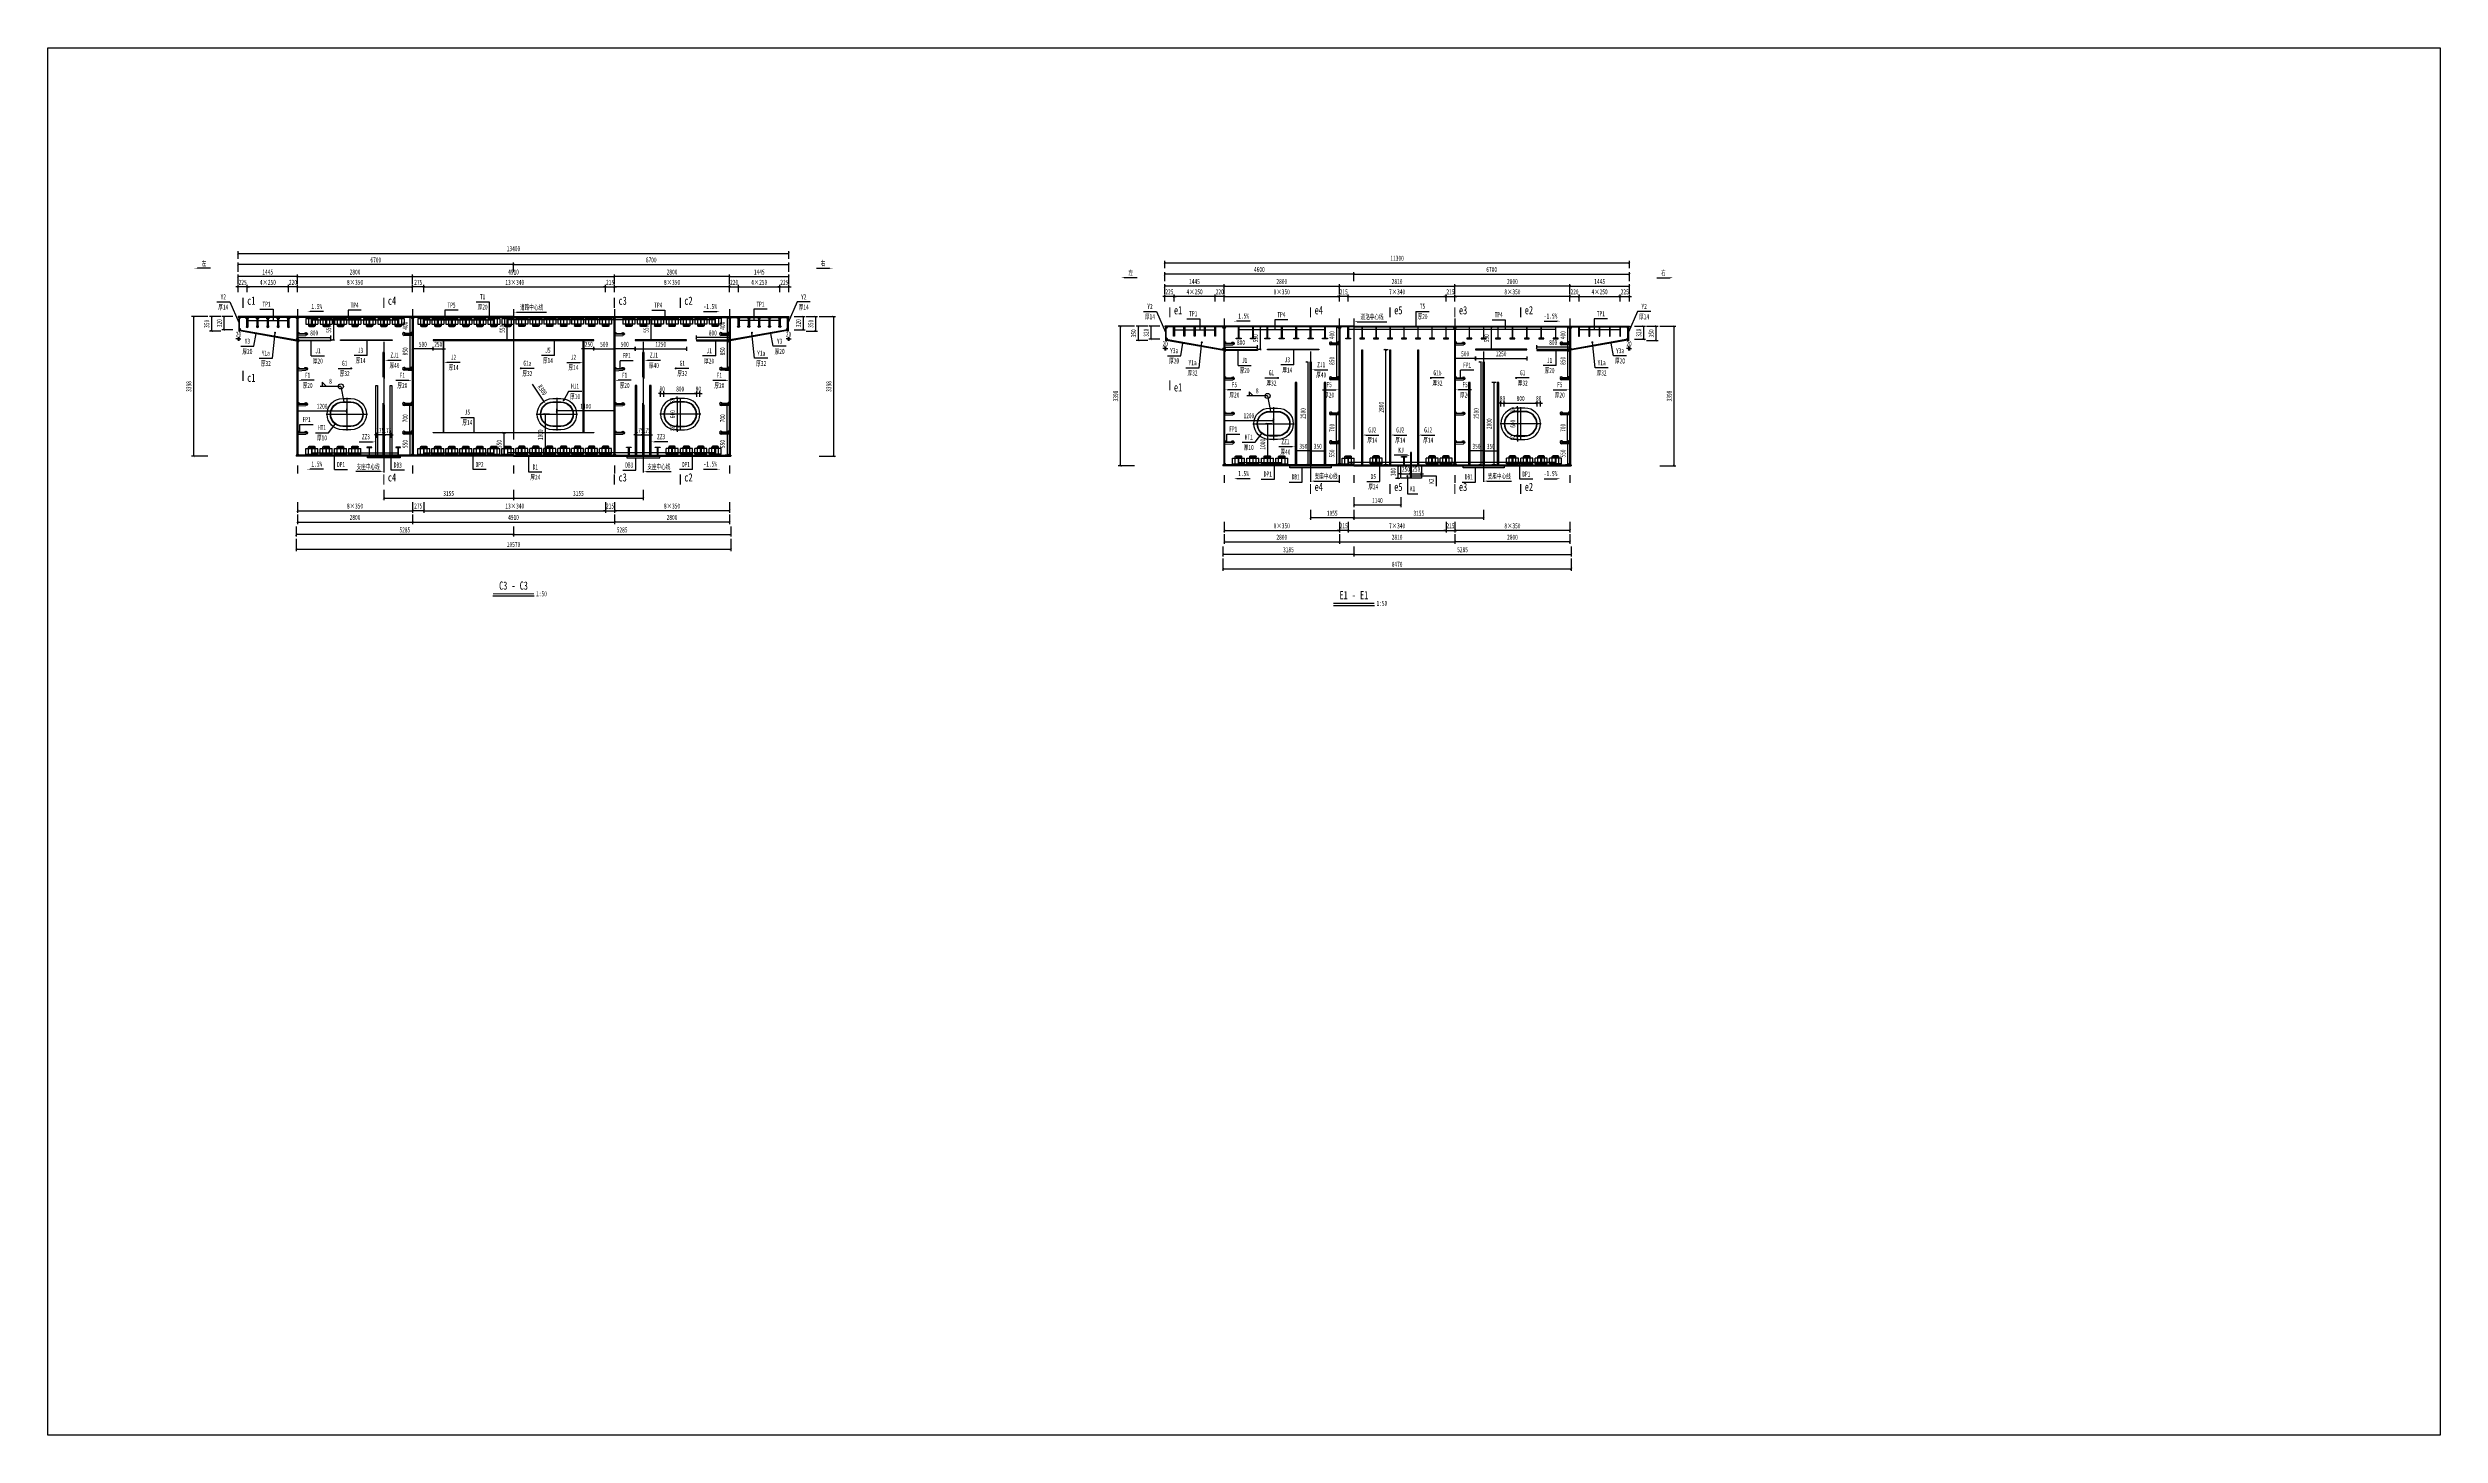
# Model space of a CAD drawing. Extents: x -149716 to 104715, y -26828 to 33500.
# Drawn here: x 46530 to 104715, y -15322 to 18432 of the extents above; entities that cross this region are included whole.
import ezdxf
from ezdxf.enums import TextEntityAlignment as Align

# ---------------------------------------------------------------- set-up
doc = ezdxf.new("R2010")
doc.units = 0
doc.header["$LTSCALE"] = 1000
doc.linetypes.add('CENTER', pattern=[50.8, 31.75, -6.35, 6.35, -6.35])
doc.linetypes.add('DASHED', pattern=[19.05, 12.7, -6.35])
doc.layers.get('0').update_dxf_attribs({"linetype": 'CONTINUOUS'})
doc.layers.get('Defpoints').update_dxf_attribs({"color": 250, "linetype": 'CONTINUOUS'})
doc.layers.add('01', color=1, linetype='CONTINUOUS', lineweight=25)
for name, color, linetype in [('02', 2, 'CONTINUOUS'), ('03', 3, 'DASHED'), ('04', 4, 'CONTINUOUS'), ('06', 6, 'CENTER'), ('07', 7, 'CONTINUOUS')]:
    doc.layers.add(name, color=color, linetype=linetype)
doc.styles.add('仿宋', font='simfang.ttf', dxfattribs={"width": 0.64})
doc.dimstyles.new('1：50', dxfattribs={"dimscale": 50, "dimtxt": 2.5, "dimasz": 1, "dimexe": 1, "dimexo": 0, "dimgap": 1, "dimtad": 1, "dimdec": 1, "dimdsep": 46, "dimtxsty": '仿宋', "dimblk": 'ARCHTICK', "dimcen": 0, "dimclrd": 256, "dimclre": 256, "dimclrt": 256, "dimazin": 2, "dimtfac": 1, "dimtdec": 1, "dimtix": 1, "dimtmove": 2, "dimatfit": 3, "dimfxl": 1, "dimtvp": 0.8, "dimtolj": 1, "dimtzin": 0, "dimlwd": -1, "dimlwe": -1, "dimarcsym": 0})

# ---------------------------------------------------------------- blocks, each defined once
blk = doc.blocks.new('_ArchTick')
at = {"color": 0, "linetype": 'ByBlock', "const_width": 0.15}
blk.add_lwpolyline([(-0.5, -0.5), (0.5, 0.5)], dxfattribs=at)
blk = doc.blocks.new('*D133')
at = {"layer": '04', "transparency": 16777216}
for p, q in [((111328, 159793), (111258, 159793)), ((111328, 159713), (111258, 159713)), ((111308, 159793), (111308, 159843)), ((111308, 159793), (111308, 159713)), ((111308, 159713), (111308, 159663))]:
    blk.add_line(p, q, dxfattribs=at)
at = {"layer": 'Defpoints', "color": 0, "transparency": 16777216}
for p in [(111308, 159713), (111328, 159793), (111328, 159713)]:
    blk.add_point(p, dxfattribs=at)
at = {"layer": '04', "transparency": 16777216, "xscale": 50, "yscale": 50, "zscale": 50}
for p, rotation in [((111308, 159793), 270), ((111308, 159713), 90)]:
    blk.add_blockref('_ArchTick', p, dxfattribs=dict(at, rotation=rotation))
at = {"layer": '04', "transparency": 16777216, "insert": (111195, 159753), "char_height": 125, "attachment_point": 5, "rotation": 90, "style": '仿宋'}
blk.add_mtext('\\A1;80', dxfattribs=at)
blk = doc.blocks.new('*D134')
at = {"layer": '04', "transparency": 16777216}
for p, q in [((111328, 159713), (111258, 159713)), ((111308, 159713), (111308, 159113)), ((111328, 159113), (111258, 159113))]:
    blk.add_line(p, q, dxfattribs=at)
at = {"layer": 'Defpoints', "color": 0, "transparency": 16777216}
for p in [(111328, 159713), (111308, 159113), (111328, 159113)]:
    blk.add_point(p, dxfattribs=at)
at = {"layer": '04', "transparency": 16777216, "xscale": 50, "yscale": 50, "zscale": 50}
for p, rotation in [((111308, 159713), 90), ((111308, 159113), 270)]:
    blk.add_blockref('_ArchTick', p, dxfattribs=dict(at, rotation=rotation))
at = {"layer": '04', "transparency": 16777216, "insert": (111195, 159413), "char_height": 125, "attachment_point": 5, "rotation": 90, "style": '仿宋'}
blk.add_mtext('\\A1;600', dxfattribs=at)
blk = doc.blocks.new('*D135')
at = {"layer": '04', "transparency": 16777216}
for p, q in [((111328, 159113), (111258, 159113)), ((111328, 159033), (111258, 159033)), ((111308, 159113), (111308, 159163)), ((111308, 159033), (111308, 159113)), ((111308, 159033), (111308, 158983))]:
    blk.add_line(p, q, dxfattribs=at)
at = {"layer": 'Defpoints', "color": 0, "transparency": 16777216}
for p in [(111308, 159113), (111328, 159113), (111328, 159033)]:
    blk.add_point(p, dxfattribs=at)
at = {"layer": '04', "transparency": 16777216, "xscale": 50, "yscale": 50, "zscale": 50}
for p, rotation in [((111308, 159113), 270), ((111308, 159033), 90)]:
    blk.add_blockref('_ArchTick', p, dxfattribs=dict(at, rotation=rotation))
at = {"layer": '04', "transparency": 16777216, "insert": (111195, 159073), "char_height": 125, "attachment_point": 5, "rotation": 90, "style": '仿宋'}
blk.add_mtext('\\A1;80', dxfattribs=at)
blk = doc.blocks.new('*D136')
at = {"layer": '04', "transparency": 16777216}
for p, q in [((110903, 159913), (110853, 159913)), ((110903, 159835), (110903, 159963)), ((110903, 159913), (110983, 159913)), ((110983, 159835), (110983, 159963)), ((110983, 159913), (111033, 159913))]:
    blk.add_line(p, q, dxfattribs=at)
at = {"layer": 'Defpoints', "color": 0, "transparency": 16777216}
for p in [(110903, 159835), (110983, 159913), (110983, 159835)]:
    blk.add_point(p, dxfattribs=at)
at = {"layer": '04', "transparency": 16777216, "xscale": 50, "yscale": 50, "zscale": 50}
blk.add_blockref('_ArchTick', (110903, 159913), dxfattribs=at)
at = {"layer": '04', "transparency": 16777216, "xscale": 50, "yscale": 50, "zscale": 50, "rotation": 180}
blk.add_blockref('_ArchTick', (110983, 159913), dxfattribs=at)
at = {"layer": '04', "transparency": 16777216, "insert": (110943, 160027), "char_height": 125, "attachment_point": 5, "style": '仿宋'}
blk.add_mtext('\\A1;80', dxfattribs=at)
blk = doc.blocks.new('*D137')
at = {"layer": '04', "transparency": 16777216}
for p, q in [((110983, 159835), (110983, 159963)), ((110983, 159913), (111783, 159913)), ((111783, 159835), (111783, 159963))]:
    blk.add_line(p, q, dxfattribs=at)
at = {"layer": 'Defpoints', "color": 0, "transparency": 16777216}
for p in [(110983, 159835), (111783, 159913), (111783, 159835)]:
    blk.add_point(p, dxfattribs=at)
at = {"layer": '04', "transparency": 16777216, "xscale": 50, "yscale": 50, "zscale": 50, "rotation": 180}
blk.add_blockref('_ArchTick', (110983, 159913), dxfattribs=at)
at = {"layer": '04', "transparency": 16777216, "xscale": 50, "yscale": 50, "zscale": 50}
blk.add_blockref('_ArchTick', (111783, 159913), dxfattribs=at)
at = {"layer": '04', "transparency": 16777216, "insert": (111383, 160027), "char_height": 125, "attachment_point": 5, "style": '仿宋'}
blk.add_mtext('\\A1;800', dxfattribs=at)
blk = doc.blocks.new('*D138')
at = {"layer": '04', "transparency": 16777216}
for p, q in [((111783, 159913), (111733, 159913)), ((111783, 159835), (111783, 159963)), ((111863, 159913), (111783, 159913)), ((111863, 159835), (111863, 159963)), ((111863, 159913), (111913, 159913))]:
    blk.add_line(p, q, dxfattribs=at)
at = {"layer": 'Defpoints', "color": 0, "transparency": 16777216}
for p in [(111783, 159913), (111783, 159835), (111863, 159835)]:
    blk.add_point(p, dxfattribs=at)
at = {"layer": '04', "transparency": 16777216, "xscale": 50, "yscale": 50, "zscale": 50}
blk.add_blockref('_ArchTick', (111783, 159913), dxfattribs=at)
at = {"layer": '04', "transparency": 16777216, "xscale": 50, "yscale": 50, "zscale": 50, "rotation": 180}
blk.add_blockref('_ArchTick', (111863, 159913), dxfattribs=at)
at = {"layer": '04', "transparency": 16777216, "insert": (111823, 160027), "char_height": 125, "attachment_point": 5, "style": '仿宋'}
blk.add_mtext('\\A1;80', dxfattribs=at)
blk = doc.blocks.new('*D139')
at = {"layer": '04', "transparency": 16777216}
for p, q in [((102073, 162577), (102073, 162810)), ((102073, 162760), (104873, 162760)), ((104873, 162577), (104873, 162810))]:
    blk.add_line(p, q, dxfattribs=at)
at = {"layer": 'Defpoints', "color": 0, "transparency": 16777216}
for p in [(102073, 162577), (104873, 162760), (104873, 162577)]:
    blk.add_point(p, dxfattribs=at)
at = {"layer": '04', "transparency": 16777216, "xscale": 50, "yscale": 50, "zscale": 50, "rotation": 180}
blk.add_blockref('_ArchTick', (102073, 162760), dxfattribs=at)
at = {"layer": '04', "transparency": 16777216, "xscale": 50, "yscale": 50, "zscale": 50}
blk.add_blockref('_ArchTick', (104873, 162760), dxfattribs=at)
at = {"layer": '04', "transparency": 16777216, "insert": (103473, 162873), "char_height": 125, "attachment_point": 5, "style": '仿宋'}
blk.add_mtext('\\A1;2800', dxfattribs=at)
blk = doc.blocks.new('*D140')
at = {"layer": '04', "transparency": 16777216}
for p, q in [((100628, 163194), (100628, 163377)), ((100628, 163327), (114028, 163327)), ((114028, 163194), (114028, 163377))]:
    blk.add_line(p, q, dxfattribs=at)
at = {"layer": 'Defpoints', "color": 0, "transparency": 16777216}
for p in [(100628, 163194), (114028, 163327), (114028, 163194)]:
    blk.add_point(p, dxfattribs=at)
at = {"layer": '04', "transparency": 16777216, "xscale": 50, "yscale": 50, "zscale": 50, "rotation": 180}
blk.add_blockref('_ArchTick', (100628, 163327), dxfattribs=at)
at = {"layer": '04', "transparency": 16777216, "xscale": 50, "yscale": 50, "zscale": 50}
blk.add_blockref('_ArchTick', (114028, 163327), dxfattribs=at)
at = {"layer": '04', "transparency": 16777216, "insert": (107328, 163441), "char_height": 125, "attachment_point": 5, "style": '仿宋'}
blk.add_mtext('\\A1;13400', dxfattribs=at)
blk = doc.blocks.new('*D141')
at = {"layer": '04', "transparency": 16777216}
for p, q in [((100628, 162881), (100628, 163103)), ((107328, 163053), (100628, 163053)), ((107328, 162881), (107328, 163103))]:
    blk.add_line(p, q, dxfattribs=at)
at = {"layer": 'Defpoints', "color": 0, "transparency": 16777216}
for p in [(100628, 163053), (100628, 162881), (107328, 162881)]:
    blk.add_point(p, dxfattribs=at)
at = {"layer": '04', "transparency": 16777216, "xscale": 50, "yscale": 50, "zscale": 50, "rotation": 180}
blk.add_blockref('_ArchTick', (100628, 163053), dxfattribs=at)
at = {"layer": '04', "transparency": 16777216, "xscale": 50, "yscale": 50, "zscale": 50}
blk.add_blockref('_ArchTick', (107328, 163053), dxfattribs=at)
at = {"layer": '04', "transparency": 16777216, "insert": (103978, 163166), "char_height": 125, "attachment_point": 5, "style": '仿宋'}
blk.add_mtext('\\A1;6700', dxfattribs=at)
blk = doc.blocks.new('*D142')
at = {"layer": '04', "transparency": 16777216}
for p, q in [((100212, 161787), (99932, 161787)), ((99982, 161787), (99982, 161437)), ((100212, 161437), (99932, 161437))]:
    blk.add_line(p, q, dxfattribs=at)
at = {"layer": 'Defpoints', "color": 0, "transparency": 16777216}
for p in [(100212, 161787), (99982, 161437), (100212, 161437)]:
    blk.add_point(p, dxfattribs=at)
at = {"layer": '04', "transparency": 16777216, "xscale": 50, "yscale": 50, "zscale": 50}
for p, rotation in [((99982, 161787), 90), ((99982, 161437), 270)]:
    blk.add_blockref('_ArchTick', p, dxfattribs=dict(at, rotation=rotation))
at = {"layer": '04', "transparency": 16777216, "insert": (99868, 161612), "char_height": 125, "attachment_point": 5, "rotation": 90, "style": '仿宋'}
blk.add_mtext('\\A1;350', dxfattribs=at)
blk = doc.blocks.new('*D143')
at = {"layer": '04', "transparency": 16777216}
for p, q in [((100505, 161787), (100236, 161787)), ((100286, 161787), (100286, 161467)), ((100505, 161467), (100236, 161467))]:
    blk.add_line(p, q, dxfattribs=at)
at = {"layer": 'Defpoints', "color": 0, "transparency": 16777216}
for p in [(100505, 161787), (100286, 161467), (100505, 161467)]:
    blk.add_point(p, dxfattribs=at)
at = {"layer": '04', "transparency": 16777216, "xscale": 50, "yscale": 50, "zscale": 50}
for p, rotation in [((100286, 161787), 90), ((100286, 161467), 270)]:
    blk.add_blockref('_ArchTick', p, dxfattribs=dict(at, rotation=rotation))
at = {"layer": '04', "transparency": 16777216, "insert": (100173, 161627), "char_height": 125, "attachment_point": 5, "rotation": 90, "style": '仿宋'}
blk.add_mtext('\\A1;320', dxfattribs=at)
blk = doc.blocks.new('顶底板板肋带过焊孔')
at = {"layer": '01'}
blk.add_lwpolyline([(50530, 112160, 0.404482), (50559, 112130), (50559, 111963, 4.313631), (50581, 111963), (50581, 112130, 0.404482), (50610, 112160)], format="xyb", dxfattribs=at)
at = {"layer": '02'}
blk.add_lwpolyline([(50560, 112160), (50580, 112160), (50580, 111940), (50560, 111940)], close=True, dxfattribs=at)
blk = doc.blocks.new('*D144')
at = {"layer": '04', "transparency": 16777216}
for p, q in [((99891, 161787), (99495, 161787)), ((99545, 161787), (99545, 158389)), ((99891, 158389), (99495, 158389))]:
    blk.add_line(p, q, dxfattribs=at)
at = {"layer": 'Defpoints', "color": 0, "transparency": 16777216}
for p in [(99891, 161787), (99545, 158389), (99891, 158389)]:
    blk.add_point(p, dxfattribs=at)
at = {"layer": '04', "transparency": 16777216, "xscale": 50, "yscale": 50, "zscale": 50}
for p, rotation in [((99545, 161787), 90), ((99545, 158389), 270)]:
    blk.add_blockref('_ArchTick', p, dxfattribs=dict(at, rotation=rotation))
at = {"layer": '04', "transparency": 16777216, "insert": (99431, 160088), "char_height": 125, "attachment_point": 5, "rotation": 90, "style": '仿宋'}
blk.add_mtext('\\A1;3398', dxfattribs=at)
blk = doc.blocks.new('板肋带过焊孔')
at = {"layer": '01'}
blk.add_line((50818, 161172), (50618, 161182), dxfattribs=at)
for centre, start, end in [((50618, 161217), 16.60155, 270), ((50818, 161227), 90, 180)]:
    blk.add_arc(centre, 35, start, end, dxfattribs=at)
at = {"layer": '02'}
blk.add_lwpolyline([(50818, 161227), (50618, 161227), (50618, 161207), (50818, 161207)], close=True, dxfattribs=at)
blk = doc.blocks.new('底板T肋带过焊孔')
at = {"layer": '01'}
for p, q in [((46797, 157698), (46657, 157698)), ((46657, 157558), (46657, 157698)), ((46723, 157698), (46723, 157733)), ((46863, 157753), (46743, 157753)), ((46949, 157698), (46809, 157698)), ((46883, 157698), (46883, 157733)), ((46949, 157558), (46949, 157698)), ((46797, 157558), (46657, 157558)), ((46723, 157533), (46723, 157558)), ((46949, 157558), (46809, 157558)), ((46883, 157533), (46883, 157558))]:
    blk.add_line(p, q, dxfattribs=at)
for centre, start, end in [((46743, 157733), 90, 180), ((46863, 157733), 0, 90)]:
    blk.add_arc(centre, 20, start, end, dxfattribs=at)
at = {"layer": '02'}
blk.add_lwpolyline([(46809, 157533), (46797, 157533), (46797, 157719), (46743, 157719), (46743, 157733), (46863, 157733), (46863, 157719), (46809, 157719)], close=True, dxfattribs=at)
at = {"layer": '03', "ltscale": 0.1}
for p, q in [((46723, 157558), (46723, 157698)), ((46883, 157558), (46883, 157698))]:
    blk.add_line(p, q, dxfattribs=at)
blk = doc.blocks.new('*D145')
at = {"layer": '04', "transparency": 16777216}
for p, q in [((101853, 162509), (101803, 162509)), ((101853, 162384), (101853, 162559)), ((102073, 162509), (101853, 162509)), ((102073, 162384), (102073, 162559)), ((102073, 162509), (102123, 162509))]:
    blk.add_line(p, q, dxfattribs=at)
at = {"layer": 'Defpoints', "color": 0, "transparency": 16777216}
for p in [(101853, 162509), (101853, 162384), (102073, 162384)]:
    blk.add_point(p, dxfattribs=at)
at = {"layer": '04', "transparency": 16777216, "xscale": 50, "yscale": 50, "zscale": 50}
blk.add_blockref('_ArchTick', (101853, 162509), dxfattribs=at)
at = {"layer": '04', "transparency": 16777216, "xscale": 50, "yscale": 50, "zscale": 50, "rotation": 180}
blk.add_blockref('_ArchTick', (102073, 162509), dxfattribs=at)
at = {"layer": '04', "transparency": 16777216, "insert": (101963, 162622), "char_height": 125, "attachment_point": 5, "style": '仿宋'}
blk.add_mtext('\\A1;220', dxfattribs=at)
blk = doc.blocks.new('*D146')
at = {"layer": '04', "transparency": 16777216}
for p, q in [((100853, 162384), (100853, 162559)), ((101853, 162509), (100853, 162509)), ((101853, 162384), (101853, 162559))]:
    blk.add_line(p, q, dxfattribs=at)
at = {"layer": 'Defpoints', "color": 0, "transparency": 16777216}
for p in [(100853, 162509), (100853, 162384), (101853, 162384)]:
    blk.add_point(p, dxfattribs=at)
at = {"layer": '04', "transparency": 16777216, "xscale": 50, "yscale": 50, "zscale": 50, "rotation": 180}
blk.add_blockref('_ArchTick', (100853, 162509), dxfattribs=at)
at = {"layer": '04', "transparency": 16777216, "xscale": 50, "yscale": 50, "zscale": 50}
blk.add_blockref('_ArchTick', (101853, 162509), dxfattribs=at)
at = {"layer": '04', "transparency": 16777216, "insert": (101353, 162622), "char_height": 125, "attachment_point": 5, "style": '仿宋'}
blk.add_mtext('\\A1;4×250', dxfattribs=at)
blk = doc.blocks.new('*D147')
at = {"layer": '04', "transparency": 16777216}
for p, q in [((100628, 162509), (100578, 162509)), ((100628, 162384), (100628, 162559)), ((100853, 162509), (100628, 162509)), ((100853, 162384), (100853, 162559)), ((100853, 162509), (100903, 162509))]:
    blk.add_line(p, q, dxfattribs=at)
at = {"layer": 'Defpoints', "color": 0, "transparency": 16777216}
for p in [(100628, 162509), (100628, 162384), (100853, 162384)]:
    blk.add_point(p, dxfattribs=at)
at = {"layer": '04', "transparency": 16777216, "xscale": 50, "yscale": 50, "zscale": 50}
blk.add_blockref('_ArchTick', (100628, 162509), dxfattribs=at)
at = {"layer": '04', "transparency": 16777216, "xscale": 50, "yscale": 50, "zscale": 50, "rotation": 180}
blk.add_blockref('_ArchTick', (100853, 162509), dxfattribs=at)
at = {"layer": '04', "transparency": 16777216, "insert": (100740, 162622), "char_height": 125, "attachment_point": 5, "style": '仿宋'}
blk.add_mtext('\\A1;225', dxfattribs=at)
blk = doc.blocks.new('*D148')
at = {"layer": '04', "transparency": 16777216}
for p, q in [((100628, 162577), (100628, 162810)), ((102073, 162760), (100628, 162760)), ((102073, 162577), (102073, 162810))]:
    blk.add_line(p, q, dxfattribs=at)
at = {"layer": 'Defpoints', "color": 0, "transparency": 16777216}
for p in [(100628, 162760), (100628, 162577), (102073, 162577)]:
    blk.add_point(p, dxfattribs=at)
at = {"layer": '04', "transparency": 16777216, "xscale": 50, "yscale": 50, "zscale": 50, "rotation": 180}
blk.add_blockref('_ArchTick', (100628, 162760), dxfattribs=at)
at = {"layer": '04', "transparency": 16777216, "xscale": 50, "yscale": 50, "zscale": 50}
blk.add_blockref('_ArchTick', (102073, 162760), dxfattribs=at)
at = {"layer": '04', "transparency": 16777216, "insert": (101350, 162873), "char_height": 125, "attachment_point": 5, "style": '仿宋'}
blk.add_mtext('\\A1;1445', dxfattribs=at)
blk = doc.blocks.new('*D149')
at = {"layer": '04', "transparency": 16777216}
for p, q in [((104847, 161767), (104755, 161767)), ((104805, 161767), (104805, 161367)), ((104847, 161367), (104755, 161367))]:
    blk.add_line(p, q, dxfattribs=at)
at = {"layer": 'Defpoints', "color": 0, "transparency": 16777216}
for p in [(104847, 161767), (104805, 161367), (104847, 161367)]:
    blk.add_point(p, dxfattribs=at)
at = {"layer": '04', "transparency": 16777216, "xscale": 50, "yscale": 50, "zscale": 50}
for p, rotation in [((104805, 161767), 90), ((104805, 161367), 270)]:
    blk.add_blockref('_ArchTick', p, dxfattribs=dict(at, rotation=rotation))
at = {"layer": '04', "transparency": 16777216, "insert": (104692, 161567), "char_height": 125, "attachment_point": 5, "rotation": 90, "style": '仿宋'}
blk.add_mtext('\\A1;400', dxfattribs=at)
blk = doc.blocks.new('*D150')
at = {"layer": '04', "transparency": 16777216}
for p, q in [((104847, 161367), (104755, 161367)), ((104805, 161367), (104805, 160517)), ((104847, 160517), (104755, 160517))]:
    blk.add_line(p, q, dxfattribs=at)
at = {"layer": 'Defpoints', "color": 0, "transparency": 16777216}
for p in [(104847, 161367), (104805, 160517), (104847, 160517)]:
    blk.add_point(p, dxfattribs=at)
at = {"layer": '04', "transparency": 16777216, "xscale": 50, "yscale": 50, "zscale": 50}
for p, rotation in [((104805, 161367), 90), ((104805, 160517), 270)]:
    blk.add_blockref('_ArchTick', p, dxfattribs=dict(at, rotation=rotation))
at = {"layer": '04', "transparency": 16777216, "insert": (104692, 160942), "char_height": 125, "attachment_point": 5, "rotation": 90, "style": '仿宋'}
blk.add_mtext('\\A1;850', dxfattribs=at)
blk = doc.blocks.new('*D151')
at = {"layer": '04', "transparency": 16777216}
for p, q in [((104847, 158963), (104755, 158963)), ((104805, 158963), (104805, 158413)), ((104847, 158413), (104755, 158413))]:
    blk.add_line(p, q, dxfattribs=at)
at = {"layer": 'Defpoints', "color": 0, "transparency": 16777216}
for p in [(104847, 158963), (104805, 158413), (104847, 158413)]:
    blk.add_point(p, dxfattribs=at)
at = {"layer": '04', "transparency": 16777216, "xscale": 50, "yscale": 50, "zscale": 50}
for p, rotation in [((104805, 158963), 90), ((104805, 158413), 270)]:
    blk.add_blockref('_ArchTick', p, dxfattribs=dict(at, rotation=rotation))
at = {"layer": '04', "transparency": 16777216, "insert": (104692, 158688), "char_height": 125, "attachment_point": 5, "rotation": 90, "style": '仿宋'}
blk.add_mtext('\\A1;550', dxfattribs=at)
blk = doc.blocks.new('*D152')
at = {"layer": '04', "transparency": 16777216}
for p, q in [((104847, 159663), (104755, 159663)), ((104805, 158963), (104805, 159663)), ((104847, 158963), (104755, 158963))]:
    blk.add_line(p, q, dxfattribs=at)
at = {"layer": 'Defpoints', "color": 0, "transparency": 16777216}
for p in [(104805, 159663), (104847, 159663), (104847, 158963)]:
    blk.add_point(p, dxfattribs=at)
at = {"layer": '04', "transparency": 16777216, "xscale": 50, "yscale": 50, "zscale": 50}
for p, rotation in [((104805, 159663), 90), ((104805, 158963), 270)]:
    blk.add_blockref('_ArchTick', p, dxfattribs=dict(at, rotation=rotation))
at = {"layer": '04', "transparency": 16777216, "insert": (104692, 159313), "char_height": 125, "attachment_point": 5, "rotation": 90, "style": '仿宋'}
blk.add_mtext('\\A1;700', dxfattribs=at)
blk = doc.blocks.new('*D153')
at = {"layer": '04', "transparency": 16777216}
for p, q in [((104873, 162577), (104873, 162810)), ((104873, 162760), (109783, 162760)), ((109783, 162577), (109783, 162810))]:
    blk.add_line(p, q, dxfattribs=at)
at = {"layer": 'Defpoints', "color": 0, "transparency": 16777216}
for p in [(104873, 162577), (109783, 162760), (109783, 162577)]:
    blk.add_point(p, dxfattribs=at)
at = {"layer": '04', "transparency": 16777216, "xscale": 50, "yscale": 50, "zscale": 50, "rotation": 180}
blk.add_blockref('_ArchTick', (104873, 162760), dxfattribs=at)
at = {"layer": '04', "transparency": 16777216, "xscale": 50, "yscale": 50, "zscale": 50}
blk.add_blockref('_ArchTick', (109783, 162760), dxfattribs=at)
at = {"layer": '04', "transparency": 16777216, "insert": (107328, 162873), "char_height": 125, "attachment_point": 5, "style": '仿宋'}
blk.add_mtext('\\A1;4910', dxfattribs=at)
blk = doc.blocks.new('*D154')
at = {"layer": '04', "transparency": 16777216}
for p, q in [((102073, 157274), (102073, 157015)), ((104873, 157274), (104873, 157015)), ((102073, 157065), (104873, 157065))]:
    blk.add_line(p, q, dxfattribs=at)
at = {"layer": 'Defpoints', "color": 0, "transparency": 16777216}
for p in [(102073, 157274), (104873, 157274), (104873, 157065)]:
    blk.add_point(p, dxfattribs=at)
at = {"layer": '04', "transparency": 16777216, "xscale": 50, "yscale": 50, "zscale": 50, "rotation": 180}
blk.add_blockref('_ArchTick', (102073, 157065), dxfattribs=at)
at = {"layer": '04', "transparency": 16777216, "xscale": 50, "yscale": 50, "zscale": 50}
blk.add_blockref('_ArchTick', (104873, 157065), dxfattribs=at)
at = {"layer": '04', "transparency": 16777216, "insert": (103473, 157179), "char_height": 125, "attachment_point": 5, "style": '仿宋'}
blk.add_mtext('\\A1;8×350', dxfattribs=at)
blk = doc.blocks.new('*D155')
at = {"layer": '04', "transparency": 16777216}
for p, q in [((104873, 157274), (104873, 157015)), ((105148, 157274), (105148, 157015)), ((105148, 157065), (104873, 157065))]:
    blk.add_line(p, q, dxfattribs=at)
at = {"layer": 'Defpoints', "color": 0, "transparency": 16777216}
for p in [(104873, 157274), (105148, 157274), (104873, 157065)]:
    blk.add_point(p, dxfattribs=at)
at = {"layer": '04', "transparency": 16777216, "xscale": 50, "yscale": 50, "zscale": 50, "rotation": 180}
blk.add_blockref('_ArchTick', (104873, 157065), dxfattribs=at)
at = {"layer": '04', "transparency": 16777216, "xscale": 50, "yscale": 50, "zscale": 50}
blk.add_blockref('_ArchTick', (105148, 157065), dxfattribs=at)
at = {"layer": '04', "transparency": 16777216, "insert": (105010, 157179), "char_height": 125, "attachment_point": 5, "style": '仿宋'}
blk.add_mtext('\\A1;275', dxfattribs=at)
blk = doc.blocks.new('*D156')
at = {"layer": '04', "transparency": 16777216}
for p, q in [((105148, 157274), (105148, 157015)), ((109568, 157274), (109568, 157015)), ((105148, 157065), (109568, 157065))]:
    blk.add_line(p, q, dxfattribs=at)
at = {"layer": 'Defpoints', "color": 0, "transparency": 16777216}
for p in [(105148, 157274), (109568, 157274), (109568, 157065)]:
    blk.add_point(p, dxfattribs=at)
at = {"layer": '04', "transparency": 16777216, "xscale": 50, "yscale": 50, "zscale": 50, "rotation": 180}
blk.add_blockref('_ArchTick', (105148, 157065), dxfattribs=at)
at = {"layer": '04', "transparency": 16777216, "xscale": 50, "yscale": 50, "zscale": 50}
blk.add_blockref('_ArchTick', (109568, 157065), dxfattribs=at)
at = {"layer": '04', "transparency": 16777216, "insert": (107358, 157179), "char_height": 125, "attachment_point": 5, "style": '仿宋'}
blk.add_mtext('\\A1;13×340', dxfattribs=at)
blk = doc.blocks.new('*D157')
at = {"layer": '04', "transparency": 16777216}
for p, q in [((102073, 156973), (102073, 156740)), ((102073, 156790), (104873, 156790)), ((104873, 156973), (104873, 156740))]:
    blk.add_line(p, q, dxfattribs=at)
at = {"layer": 'Defpoints', "color": 0, "transparency": 16777216}
for p in [(102073, 156973), (104873, 156973), (104873, 156790)]:
    blk.add_point(p, dxfattribs=at)
at = {"layer": '04', "transparency": 16777216, "xscale": 50, "yscale": 50, "zscale": 50, "rotation": 180}
blk.add_blockref('_ArchTick', (102073, 156790), dxfattribs=at)
at = {"layer": '04', "transparency": 16777216, "xscale": 50, "yscale": 50, "zscale": 50}
blk.add_blockref('_ArchTick', (104873, 156790), dxfattribs=at)
at = {"layer": '04', "transparency": 16777216, "insert": (103473, 156903), "char_height": 125, "attachment_point": 5, "style": '仿宋'}
blk.add_mtext('\\A1;2800', dxfattribs=at)
blk = doc.blocks.new('*D158')
at = {"layer": '04', "transparency": 16777216}
for p, q in [((104873, 156973), (104873, 156740)), ((104873, 156790), (109783, 156790)), ((109783, 156973), (109783, 156740))]:
    blk.add_line(p, q, dxfattribs=at)
at = {"layer": 'Defpoints', "color": 0, "transparency": 16777216}
for p in [(104873, 156973), (109783, 156973), (109783, 156790)]:
    blk.add_point(p, dxfattribs=at)
at = {"layer": '04', "transparency": 16777216, "xscale": 50, "yscale": 50, "zscale": 50, "rotation": 180}
blk.add_blockref('_ArchTick', (104873, 156790), dxfattribs=at)
at = {"layer": '04', "transparency": 16777216, "xscale": 50, "yscale": 50, "zscale": 50}
blk.add_blockref('_ArchTick', (109783, 156790), dxfattribs=at)
at = {"layer": '04', "transparency": 16777216, "insert": (107328, 156903), "char_height": 125, "attachment_point": 5, "style": '仿宋'}
blk.add_mtext('\\A1;4910', dxfattribs=at)
blk = doc.blocks.new('*D159')
at = {"layer": '04', "transparency": 16777216}
for p, q in [((102043, 156677), (102043, 156435)), ((107328, 156677), (107328, 156435)), ((107328, 156485), (102043, 156485))]:
    blk.add_line(p, q, dxfattribs=at)
at = {"layer": 'Defpoints', "color": 0, "transparency": 16777216}
for p in [(102043, 156677), (107328, 156677), (102043, 156485)]:
    blk.add_point(p, dxfattribs=at)
at = {"layer": '04', "transparency": 16777216, "xscale": 50, "yscale": 50, "zscale": 50, "rotation": 180}
blk.add_blockref('_ArchTick', (102043, 156485), dxfattribs=at)
at = {"layer": '04', "transparency": 16777216, "xscale": 50, "yscale": 50, "zscale": 50}
blk.add_blockref('_ArchTick', (107328, 156485), dxfattribs=at)
at = {"layer": '04', "transparency": 16777216, "insert": (104685, 156598), "char_height": 125, "attachment_point": 5, "style": '仿宋'}
blk.add_mtext('\\A1;5285', dxfattribs=at)
blk = doc.blocks.new('*D160')
at = {"layer": '04', "transparency": 16777216}
for p, q in [((102973, 161767), (102896, 161767)), ((102946, 161767), (102946, 161217)), ((102973, 161217), (102896, 161217))]:
    blk.add_line(p, q, dxfattribs=at)
at = {"layer": 'Defpoints', "color": 0, "transparency": 16777216}
for p in [(102973, 161767), (102946, 161217), (102973, 161217)]:
    blk.add_point(p, dxfattribs=at)
at = {"layer": '04', "transparency": 16777216, "xscale": 50, "yscale": 50, "zscale": 50}
for p, rotation in [((102946, 161767), 90), ((102946, 161217), 270)]:
    blk.add_blockref('_ArchTick', p, dxfattribs=dict(at, rotation=rotation))
at = {"layer": '04', "transparency": 16777216, "insert": (102832, 161492), "char_height": 125, "attachment_point": 5, "rotation": 90, "style": '仿宋'}
blk.add_mtext('\\A1;550', dxfattribs=at)
blk = doc.blocks.new('*D161')
at = {"layer": '04', "transparency": 16777216}
for p, q in [((108204, 159413), (108044, 159413)), ((108094, 159413), (108094, 158413)), ((108204, 158413), (108044, 158413))]:
    blk.add_line(p, q, dxfattribs=at)
at = {"layer": 'Defpoints', "color": 0, "transparency": 16777216}
for p in [(108204, 159413), (108094, 158413), (108204, 158413)]:
    blk.add_point(p, dxfattribs=at)
at = {"layer": '04', "transparency": 16777216, "xscale": 50, "yscale": 50, "zscale": 50}
for p, rotation in [((108094, 159413), 90), ((108094, 158413), 270)]:
    blk.add_blockref('_ArchTick', p, dxfattribs=dict(at, rotation=rotation))
at = {"layer": '04', "transparency": 16777216, "insert": (107980, 158913), "char_height": 125, "attachment_point": 5, "rotation": 90, "style": '仿宋'}
blk.add_mtext('\\A1;1000', dxfattribs=at)
blk = doc.blocks.new('*D162')
at = {"layer": '04', "transparency": 16777216}
for p, q in [((102073, 159437), (102073, 159543)), ((102073, 159493), (103273, 159493)), ((103273, 159437), (103273, 159543))]:
    blk.add_line(p, q, dxfattribs=at)
at = {"layer": 'Defpoints', "color": 0, "transparency": 16777216}
for p in [(102073, 159437), (103273, 159493), (103273, 159437)]:
    blk.add_point(p, dxfattribs=at)
at = {"layer": '04', "transparency": 16777216, "xscale": 50, "yscale": 50, "zscale": 50, "rotation": 180}
blk.add_blockref('_ArchTick', (102073, 159493), dxfattribs=at)
at = {"layer": '04', "transparency": 16777216, "xscale": 50, "yscale": 50, "zscale": 50}
blk.add_blockref('_ArchTick', (103273, 159493), dxfattribs=at)
at = {"layer": '04', "transparency": 16777216, "insert": (102673, 159606), "char_height": 125, "attachment_point": 5, "style": '仿宋'}
blk.add_mtext('\\A1;1200', dxfattribs=at)
blk = doc.blocks.new('*D163')
at = {"layer": '04', "transparency": 16777216}
for p, q in [((104873, 160961), (104873, 161051)), ((105373, 161001), (104873, 161001)), ((105373, 160961), (105373, 161051))]:
    blk.add_line(p, q, dxfattribs=at)
at = {"layer": 'Defpoints', "color": 0, "transparency": 16777216}
for p in [(104873, 161001), (104873, 160961), (105373, 160961)]:
    blk.add_point(p, dxfattribs=at)
at = {"layer": '04', "transparency": 16777216, "xscale": 50, "yscale": 50, "zscale": 50, "rotation": 180}
blk.add_blockref('_ArchTick', (104873, 161001), dxfattribs=at)
at = {"layer": '04', "transparency": 16777216, "xscale": 50, "yscale": 50, "zscale": 50}
blk.add_blockref('_ArchTick', (105373, 161001), dxfattribs=at)
at = {"layer": '04', "transparency": 16777216, "insert": (105123, 161114), "char_height": 125, "attachment_point": 5, "style": '仿宋'}
blk.add_mtext('\\A1;500', dxfattribs=at)
blk = doc.blocks.new('*D164')
at = {"layer": '04', "transparency": 16777216}
for p, q in [((105373, 161001), (105323, 161001)), ((105373, 160961), (105373, 161051)), ((105373, 161001), (105623, 161001)), ((105623, 160961), (105623, 161051)), ((105623, 161001), (105673, 161001))]:
    blk.add_line(p, q, dxfattribs=at)
at = {"layer": 'Defpoints', "color": 0, "transparency": 16777216}
for p in [(105373, 160961), (105623, 161001), (105623, 160961)]:
    blk.add_point(p, dxfattribs=at)
at = {"layer": '04', "transparency": 16777216, "xscale": 50, "yscale": 50, "zscale": 50}
blk.add_blockref('_ArchTick', (105373, 161001), dxfattribs=at)
at = {"layer": '04', "transparency": 16777216, "xscale": 50, "yscale": 50, "zscale": 50, "rotation": 180}
blk.add_blockref('_ArchTick', (105623, 161001), dxfattribs=at)
at = {"layer": '04', "transparency": 16777216, "insert": (105498, 161114), "char_height": 125, "attachment_point": 5, "style": '仿宋'}
blk.add_mtext('\\A1;250', dxfattribs=at)
blk = doc.blocks.new('*D165')
at = {"layer": '04', "transparency": 16777216}
for p, q in [((108383, 159437), (108383, 159543)), ((109783, 159493), (108383, 159493)), ((109783, 159437), (109783, 159543))]:
    blk.add_line(p, q, dxfattribs=at)
at = {"layer": 'Defpoints', "color": 0, "transparency": 16777216}
for p in [(108383, 159493), (108383, 159437), (109783, 159437)]:
    blk.add_point(p, dxfattribs=at)
at = {"layer": '04', "transparency": 16777216, "xscale": 50, "yscale": 50, "zscale": 50, "rotation": 180}
blk.add_blockref('_ArchTick', (108383, 159493), dxfattribs=at)
at = {"layer": '04', "transparency": 16777216, "xscale": 50, "yscale": 50, "zscale": 50}
blk.add_blockref('_ArchTick', (109783, 159493), dxfattribs=at)
at = {"layer": '04', "transparency": 16777216, "insert": (109083, 159606), "char_height": 125, "attachment_point": 5, "style": '仿宋'}
blk.add_mtext('\\A1;1400', dxfattribs=at)
blk = doc.blocks.new('*D166')
at = {"layer": '04', "transparency": 16777216}
for p, q in [((102081, 161232), (102081, 161326)), ((102081, 161276), (102881, 161276)), ((102881, 161232), (102881, 161326))]:
    blk.add_line(p, q, dxfattribs=at)
at = {"layer": 'Defpoints', "color": 0, "transparency": 16777216}
for p in [(102081, 161232), (102881, 161276), (102881, 161232)]:
    blk.add_point(p, dxfattribs=at)
at = {"layer": '04', "transparency": 16777216, "xscale": 50, "yscale": 50, "zscale": 50, "rotation": 180}
blk.add_blockref('_ArchTick', (102081, 161276), dxfattribs=at)
at = {"layer": '04', "transparency": 16777216, "xscale": 50, "yscale": 50, "zscale": 50}
blk.add_blockref('_ArchTick', (102881, 161276), dxfattribs=at)
at = {"layer": '04', "transparency": 16777216, "insert": (102481, 161390), "char_height": 125, "attachment_point": 5, "style": '仿宋'}
blk.add_mtext('\\A1;800', dxfattribs=at)
blk = doc.blocks.new('*D110')
at = {"layer": '04', "transparency": 16777216}
for p, q in [((109568, 157274), (109568, 157015)), ((109783, 157274), (109783, 157015)), ((109568, 157065), (109518, 157065)), ((109568, 157065), (109783, 157065)), ((109783, 157065), (109833, 157065))]:
    blk.add_line(p, q, dxfattribs=at)
at = {"layer": 'Defpoints', "color": 0, "transparency": 16777216}
for p in [(109568, 157274), (109783, 157274), (109783, 157065)]:
    blk.add_point(p, dxfattribs=at)
at = {"layer": '04', "transparency": 16777216, "xscale": 50, "yscale": 50, "zscale": 50}
blk.add_blockref('_ArchTick', (109568, 157065), dxfattribs=at)
at = {"layer": '04', "transparency": 16777216, "xscale": 50, "yscale": 50, "zscale": 50, "rotation": 180}
blk.add_blockref('_ArchTick', (109783, 157065), dxfattribs=at)
at = {"layer": '04', "transparency": 16777216, "insert": (109675, 157179), "char_height": 125, "attachment_point": 5, "style": '仿宋'}
blk.add_mtext('\\A1;215', dxfattribs=at)
blk = doc.blocks.new('*D111')
at = {"layer": '04', "transparency": 16777216}
for p, q in [((109783, 162577), (109783, 162810)), ((112583, 162760), (109783, 162760)), ((112583, 162577), (112583, 162810))]:
    blk.add_line(p, q, dxfattribs=at)
at = {"layer": 'Defpoints', "color": 0, "transparency": 16777216}
for p in [(109783, 162760), (109783, 162577), (112583, 162577)]:
    blk.add_point(p, dxfattribs=at)
at = {"layer": '04', "transparency": 16777216, "xscale": 50, "yscale": 50, "zscale": 50, "rotation": 180}
blk.add_blockref('_ArchTick', (109783, 162760), dxfattribs=at)
at = {"layer": '04', "transparency": 16777216, "xscale": 50, "yscale": 50, "zscale": 50}
blk.add_blockref('_ArchTick', (112583, 162760), dxfattribs=at)
at = {"layer": '04', "transparency": 16777216, "insert": (111183, 162873), "char_height": 125, "attachment_point": 5, "style": '仿宋'}
blk.add_mtext('\\A1;2800', dxfattribs=at)
blk = doc.blocks.new('*D112')
at = {"layer": '04', "transparency": 16777216}
for p, q in [((107328, 162881), (107328, 163103)), ((107328, 163053), (114028, 163053)), ((114028, 162881), (114028, 163103))]:
    blk.add_line(p, q, dxfattribs=at)
at = {"layer": 'Defpoints', "color": 0, "transparency": 16777216}
for p in [(114028, 163053), (107328, 162881), (114028, 162881)]:
    blk.add_point(p, dxfattribs=at)
at = {"layer": '04', "transparency": 16777216, "xscale": 50, "yscale": 50, "zscale": 50, "rotation": 180}
blk.add_blockref('_ArchTick', (107328, 163053), dxfattribs=at)
at = {"layer": '04', "transparency": 16777216, "xscale": 50, "yscale": 50, "zscale": 50}
blk.add_blockref('_ArchTick', (114028, 163053), dxfattribs=at)
at = {"layer": '04', "transparency": 16777216, "insert": (110678, 163166), "char_height": 125, "attachment_point": 5, "style": '仿宋'}
blk.add_mtext('\\A1;6700', dxfattribs=at)
blk = doc.blocks.new('*D113')
at = {"layer": '04', "transparency": 16777216}
for p, q in [((114444, 161787), (114724, 161787)), ((114674, 161787), (114674, 161437)), ((114444, 161437), (114724, 161437))]:
    blk.add_line(p, q, dxfattribs=at)
at = {"layer": 'Defpoints', "color": 0, "transparency": 16777216}
for p in [(114444, 161787), (114444, 161437), (114674, 161437)]:
    blk.add_point(p, dxfattribs=at)
at = {"layer": '04', "transparency": 16777216, "xscale": 50, "yscale": 50, "zscale": 50}
for p, rotation in [((114674, 161787), 90), ((114674, 161437), 270)]:
    blk.add_blockref('_ArchTick', p, dxfattribs=dict(at, rotation=rotation))
at = {"layer": '04', "transparency": 16777216, "insert": (114560, 161612), "char_height": 125, "attachment_point": 5, "rotation": 90, "style": '仿宋'}
blk.add_mtext('\\A1;350', dxfattribs=at)
blk = doc.blocks.new('*D114')
at = {"layer": '04', "transparency": 16777216}
for p, q in [((114151, 161787), (114419, 161787)), ((114369, 161787), (114369, 161467)), ((114151, 161467), (114419, 161467))]:
    blk.add_line(p, q, dxfattribs=at)
at = {"layer": 'Defpoints', "color": 0, "transparency": 16777216}
for p in [(114151, 161787), (114151, 161467), (114369, 161467)]:
    blk.add_point(p, dxfattribs=at)
at = {"layer": '04', "transparency": 16777216, "xscale": 50, "yscale": 50, "zscale": 50}
for p, rotation in [((114369, 161787), 90), ((114369, 161467), 270)]:
    blk.add_blockref('_ArchTick', p, dxfattribs=dict(at, rotation=rotation))
at = {"layer": '04', "transparency": 16777216, "insert": (114256, 161627), "char_height": 125, "attachment_point": 5, "rotation": 90, "style": '仿宋'}
blk.add_mtext('\\A1;320', dxfattribs=at)
blk = doc.blocks.new('*D115')
at = {"layer": '04', "transparency": 16777216}
for p, q in [((114765, 161787), (115161, 161787)), ((115111, 161787), (115111, 158389)), ((114765, 158389), (115161, 158389))]:
    blk.add_line(p, q, dxfattribs=at)
at = {"layer": 'Defpoints', "color": 0, "transparency": 16777216}
for p in [(114765, 161787), (114765, 158389), (115111, 158389)]:
    blk.add_point(p, dxfattribs=at)
at = {"layer": '04', "transparency": 16777216, "xscale": 50, "yscale": 50, "zscale": 50}
for p, rotation in [((115111, 161787), 90), ((115111, 158389), 270)]:
    blk.add_blockref('_ArchTick', p, dxfattribs=dict(at, rotation=rotation))
at = {"layer": '04', "transparency": 16777216, "insert": (114997, 160088), "char_height": 125, "attachment_point": 5, "rotation": 90, "style": '仿宋'}
blk.add_mtext('\\A1;3398', dxfattribs=at)
blk = doc.blocks.new('*D116')
at = {"layer": '04', "transparency": 16777216}
for p, q in [((112583, 162509), (112533, 162509)), ((112583, 162384), (112583, 162559)), ((112583, 162509), (112803, 162509)), ((112803, 162384), (112803, 162559)), ((112803, 162509), (112853, 162509))]:
    blk.add_line(p, q, dxfattribs=at)
at = {"layer": 'Defpoints', "color": 0, "transparency": 16777216}
for p in [(112583, 162384), (112803, 162509), (112803, 162384)]:
    blk.add_point(p, dxfattribs=at)
at = {"layer": '04', "transparency": 16777216, "xscale": 50, "yscale": 50, "zscale": 50}
blk.add_blockref('_ArchTick', (112583, 162509), dxfattribs=at)
at = {"layer": '04', "transparency": 16777216, "xscale": 50, "yscale": 50, "zscale": 50, "rotation": 180}
blk.add_blockref('_ArchTick', (112803, 162509), dxfattribs=at)
at = {"layer": '04', "transparency": 16777216, "insert": (112693, 162622), "char_height": 125, "attachment_point": 5, "style": '仿宋'}
blk.add_mtext('\\A1;220', dxfattribs=at)
blk = doc.blocks.new('*D117')
at = {"layer": '04', "transparency": 16777216}
for p, q in [((112803, 162384), (112803, 162559)), ((112803, 162509), (113803, 162509)), ((113803, 162384), (113803, 162559))]:
    blk.add_line(p, q, dxfattribs=at)
at = {"layer": 'Defpoints', "color": 0, "transparency": 16777216}
for p in [(112803, 162384), (113803, 162509), (113803, 162384)]:
    blk.add_point(p, dxfattribs=at)
at = {"layer": '04', "transparency": 16777216, "xscale": 50, "yscale": 50, "zscale": 50, "rotation": 180}
blk.add_blockref('_ArchTick', (112803, 162509), dxfattribs=at)
at = {"layer": '04', "transparency": 16777216, "xscale": 50, "yscale": 50, "zscale": 50}
blk.add_blockref('_ArchTick', (113803, 162509), dxfattribs=at)
at = {"layer": '04', "transparency": 16777216, "insert": (113303, 162622), "char_height": 125, "attachment_point": 5, "style": '仿宋'}
blk.add_mtext('\\A1;4×250', dxfattribs=at)
blk = doc.blocks.new('*D118')
at = {"layer": '04', "transparency": 16777216}
for p, q in [((113803, 162509), (113753, 162509)), ((113803, 162384), (113803, 162559)), ((113803, 162509), (114028, 162509)), ((114028, 162384), (114028, 162559)), ((114028, 162509), (114078, 162509))]:
    blk.add_line(p, q, dxfattribs=at)
at = {"layer": 'Defpoints', "color": 0, "transparency": 16777216}
for p in [(113803, 162384), (114028, 162509), (114028, 162384)]:
    blk.add_point(p, dxfattribs=at)
at = {"layer": '04', "transparency": 16777216, "xscale": 50, "yscale": 50, "zscale": 50}
blk.add_blockref('_ArchTick', (113803, 162509), dxfattribs=at)
at = {"layer": '04', "transparency": 16777216, "xscale": 50, "yscale": 50, "zscale": 50, "rotation": 180}
blk.add_blockref('_ArchTick', (114028, 162509), dxfattribs=at)
at = {"layer": '04', "transparency": 16777216, "insert": (113915, 162622), "char_height": 125, "attachment_point": 5, "style": '仿宋'}
blk.add_mtext('\\A1;225', dxfattribs=at)
blk = doc.blocks.new('*D119')
at = {"layer": '04', "transparency": 16777216}
for p, q in [((112583, 162577), (112583, 162810)), ((112583, 162760), (114028, 162760)), ((114028, 162577), (114028, 162810))]:
    blk.add_line(p, q, dxfattribs=at)
at = {"layer": 'Defpoints', "color": 0, "transparency": 16777216}
for p in [(112583, 162577), (114028, 162760), (114028, 162577)]:
    blk.add_point(p, dxfattribs=at)
at = {"layer": '04', "transparency": 16777216, "xscale": 50, "yscale": 50, "zscale": 50, "rotation": 180}
blk.add_blockref('_ArchTick', (112583, 162760), dxfattribs=at)
at = {"layer": '04', "transparency": 16777216, "xscale": 50, "yscale": 50, "zscale": 50}
blk.add_blockref('_ArchTick', (114028, 162760), dxfattribs=at)
at = {"layer": '04', "transparency": 16777216, "insert": (113305, 162873), "char_height": 125, "attachment_point": 5, "style": '仿宋'}
blk.add_mtext('\\A1;1445', dxfattribs=at)
blk = doc.blocks.new('*D120')
at = {"layer": '04', "transparency": 16777216}
for p, q in [((109783, 157274), (109783, 157015)), ((112583, 157274), (112583, 157015)), ((112583, 157065), (109783, 157065))]:
    blk.add_line(p, q, dxfattribs=at)
at = {"layer": 'Defpoints', "color": 0, "transparency": 16777216}
for p in [(109783, 157274), (112583, 157274), (109783, 157065)]:
    blk.add_point(p, dxfattribs=at)
at = {"layer": '04', "transparency": 16777216, "xscale": 50, "yscale": 50, "zscale": 50, "rotation": 180}
blk.add_blockref('_ArchTick', (109783, 157065), dxfattribs=at)
at = {"layer": '04', "transparency": 16777216, "xscale": 50, "yscale": 50, "zscale": 50}
blk.add_blockref('_ArchTick', (112583, 157065), dxfattribs=at)
at = {"layer": '04', "transparency": 16777216, "insert": (111183, 157179), "char_height": 125, "attachment_point": 5, "style": '仿宋'}
blk.add_mtext('\\A1;8×350', dxfattribs=at)
blk = doc.blocks.new('*D121')
at = {"layer": '04', "transparency": 16777216}
for p, q in [((109783, 156973), (109783, 156740)), ((112583, 156790), (109783, 156790)), ((112583, 156973), (112583, 156740))]:
    blk.add_line(p, q, dxfattribs=at)
at = {"layer": 'Defpoints', "color": 0, "transparency": 16777216}
for p in [(109783, 156973), (109783, 156790), (112583, 156973)]:
    blk.add_point(p, dxfattribs=at)
at = {"layer": '04', "transparency": 16777216, "xscale": 50, "yscale": 50, "zscale": 50, "rotation": 180}
blk.add_blockref('_ArchTick', (109783, 156790), dxfattribs=at)
at = {"layer": '04', "transparency": 16777216, "xscale": 50, "yscale": 50, "zscale": 50}
blk.add_blockref('_ArchTick', (112583, 156790), dxfattribs=at)
at = {"layer": '04', "transparency": 16777216, "insert": (111183, 156903), "char_height": 125, "attachment_point": 5, "style": '仿宋'}
blk.add_mtext('\\A1;2800', dxfattribs=at)
blk = doc.blocks.new('*D122')
at = {"layer": '04', "transparency": 16777216}
for p, q in [((107328, 156677), (107328, 156435)), ((112613, 156677), (112613, 156435)), ((107328, 156485), (112613, 156485))]:
    blk.add_line(p, q, dxfattribs=at)
at = {"layer": 'Defpoints', "color": 0, "transparency": 16777216}
for p in [(107328, 156677), (112613, 156677), (112613, 156485)]:
    blk.add_point(p, dxfattribs=at)
at = {"layer": '04', "transparency": 16777216, "xscale": 50, "yscale": 50, "zscale": 50, "rotation": 180}
blk.add_blockref('_ArchTick', (107328, 156485), dxfattribs=at)
at = {"layer": '04', "transparency": 16777216, "xscale": 50, "yscale": 50, "zscale": 50}
blk.add_blockref('_ArchTick', (112613, 156485), dxfattribs=at)
at = {"layer": '04', "transparency": 16777216, "insert": (109970, 156598), "char_height": 125, "attachment_point": 5, "style": '仿宋'}
blk.add_mtext('\\A1;5285', dxfattribs=at)
blk = doc.blocks.new('*D123')
at = {"layer": '04', "transparency": 16777216}
for p, q in [((110637, 161767), (110714, 161767)), ((110664, 161767), (110664, 161217)), ((110637, 161217), (110714, 161217))]:
    blk.add_line(p, q, dxfattribs=at)
at = {"layer": 'Defpoints', "color": 0, "transparency": 16777216}
for p in [(110637, 161767), (110637, 161217), (110664, 161217)]:
    blk.add_point(p, dxfattribs=at)
at = {"layer": '04', "transparency": 16777216, "xscale": 50, "yscale": 50, "zscale": 50}
for p, rotation in [((110664, 161767), 90), ((110664, 161217), 270)]:
    blk.add_blockref('_ArchTick', p, dxfattribs=dict(at, rotation=rotation))
at = {"layer": '04', "transparency": 16777216, "insert": (110551, 161492), "char_height": 125, "attachment_point": 5, "rotation": 90, "style": '仿宋'}
blk.add_mtext('\\A1;550', dxfattribs=at)
blk = doc.blocks.new('*D124')
at = {"layer": '04', "transparency": 16777216}
for p, q in [((109283, 160961), (109283, 161051)), ((109283, 161001), (109783, 161001)), ((109783, 160961), (109783, 161051))]:
    blk.add_line(p, q, dxfattribs=at)
at = {"layer": 'Defpoints', "color": 0, "transparency": 16777216}
for p in [(109283, 160961), (109783, 161001), (109783, 160961)]:
    blk.add_point(p, dxfattribs=at)
at = {"layer": '04', "transparency": 16777216, "xscale": 50, "yscale": 50, "zscale": 50, "rotation": 180}
blk.add_blockref('_ArchTick', (109283, 161001), dxfattribs=at)
at = {"layer": '04', "transparency": 16777216, "xscale": 50, "yscale": 50, "zscale": 50}
blk.add_blockref('_ArchTick', (109783, 161001), dxfattribs=at)
at = {"layer": '04', "transparency": 16777216, "insert": (109533, 161114), "char_height": 125, "attachment_point": 5, "style": '仿宋'}
blk.add_mtext('\\A1;500', dxfattribs=at)
blk = doc.blocks.new('*D125')
at = {"layer": '04', "transparency": 16777216}
for p, q in [((109033, 161001), (108983, 161001)), ((109033, 160961), (109033, 161051)), ((109283, 161001), (109033, 161001)), ((109283, 160961), (109283, 161051)), ((109283, 161001), (109333, 161001))]:
    blk.add_line(p, q, dxfattribs=at)
at = {"layer": 'Defpoints', "color": 0, "transparency": 16777216}
for p in [(109033, 161001), (109033, 160961), (109283, 160961)]:
    blk.add_point(p, dxfattribs=at)
at = {"layer": '04', "transparency": 16777216, "xscale": 50, "yscale": 50, "zscale": 50}
blk.add_blockref('_ArchTick', (109033, 161001), dxfattribs=at)
at = {"layer": '04', "transparency": 16777216, "xscale": 50, "yscale": 50, "zscale": 50, "rotation": 180}
blk.add_blockref('_ArchTick', (109283, 161001), dxfattribs=at)
at = {"layer": '04', "transparency": 16777216, "insert": (109158, 161114), "char_height": 125, "attachment_point": 5, "style": '仿宋'}
blk.add_mtext('\\A1;250', dxfattribs=at)
blk = doc.blocks.new('*D126')
at = {"layer": '04', "transparency": 16777216}
for p, q in [((111775, 161232), (111775, 161326)), ((112575, 161276), (111775, 161276)), ((112575, 161232), (112575, 161326))]:
    blk.add_line(p, q, dxfattribs=at)
at = {"layer": 'Defpoints', "color": 0, "transparency": 16777216}
for p in [(111775, 161276), (111775, 161232), (112575, 161232)]:
    blk.add_point(p, dxfattribs=at)
at = {"layer": '04', "transparency": 16777216, "xscale": 50, "yscale": 50, "zscale": 50, "rotation": 180}
blk.add_blockref('_ArchTick', (111775, 161276), dxfattribs=at)
at = {"layer": '04', "transparency": 16777216, "xscale": 50, "yscale": 50, "zscale": 50}
blk.add_blockref('_ArchTick', (112575, 161276), dxfattribs=at)
at = {"layer": '04', "transparency": 16777216, "insert": (112175, 161390), "char_height": 125, "attachment_point": 5, "style": '仿宋'}
blk.add_mtext('\\A1;800', dxfattribs=at)
blk = doc.blocks.new('*D127')
at = {"layer": '04', "transparency": 16777216}
for p, q in [((109783, 160961), (109783, 161051)), ((110283, 161001), (109783, 161001)), ((110283, 160961), (110283, 161051))]:
    blk.add_line(p, q, dxfattribs=at)
at = {"layer": 'Defpoints', "color": 0, "transparency": 16777216}
for p in [(109783, 161001), (109783, 160961), (110283, 160961)]:
    blk.add_point(p, dxfattribs=at)
at = {"layer": '04', "transparency": 16777216, "xscale": 50, "yscale": 50, "zscale": 50, "rotation": 180}
blk.add_blockref('_ArchTick', (109783, 161001), dxfattribs=at)
at = {"layer": '04', "transparency": 16777216, "xscale": 50, "yscale": 50, "zscale": 50}
blk.add_blockref('_ArchTick', (110283, 161001), dxfattribs=at)
at = {"layer": '04', "transparency": 16777216, "insert": (110033, 161114), "char_height": 125, "attachment_point": 5, "style": '仿宋'}
blk.add_mtext('\\A1;500', dxfattribs=at)
blk = doc.blocks.new('*D128')
at = {"layer": '04', "transparency": 16777216}
for p, q in [((110283, 161051), (110283, 160951)), ((110283, 161001), (111533, 161001)), ((111533, 161051), (111533, 160951))]:
    blk.add_line(p, q, dxfattribs=at)
at = {"layer": 'Defpoints', "color": 0, "transparency": 16777216}
for p in [(110283, 161051), (111533, 161051), (111533, 161001)]:
    blk.add_point(p, dxfattribs=at)
at = {"layer": '04', "transparency": 16777216, "xscale": 50, "yscale": 50, "zscale": 50, "rotation": 180}
blk.add_blockref('_ArchTick', (110283, 161001), dxfattribs=at)
at = {"layer": '04', "transparency": 16777216, "xscale": 50, "yscale": 50, "zscale": 50}
blk.add_blockref('_ArchTick', (111533, 161001), dxfattribs=at)
at = {"layer": '04', "transparency": 16777216, "insert": (110908, 161114), "char_height": 125, "attachment_point": 5, "style": '仿宋'}
blk.add_mtext('\\A1;1250', dxfattribs=at)
blk = doc.blocks.new('*D129')
at = {"layer": '04', "transparency": 16777216}
for p, q in [((112567, 161767), (112475, 161767)), ((112525, 161767), (112525, 161367)), ((112567, 161367), (112475, 161367))]:
    blk.add_line(p, q, dxfattribs=at)
at = {"layer": 'Defpoints', "color": 0, "transparency": 16777216}
for p in [(112567, 161767), (112525, 161367), (112567, 161367)]:
    blk.add_point(p, dxfattribs=at)
at = {"layer": '04', "transparency": 16777216, "xscale": 50, "yscale": 50, "zscale": 50}
for p, rotation in [((112525, 161767), 90), ((112525, 161367), 270)]:
    blk.add_blockref('_ArchTick', p, dxfattribs=dict(at, rotation=rotation))
at = {"layer": '04', "transparency": 16777216, "insert": (112412, 161567), "char_height": 125, "attachment_point": 5, "rotation": 90, "style": '仿宋'}
blk.add_mtext('\\A1;400', dxfattribs=at)
blk = doc.blocks.new('*D130')
at = {"layer": '04', "transparency": 16777216}
for p, q in [((112567, 161367), (112475, 161367)), ((112525, 161367), (112525, 160517)), ((112567, 160517), (112475, 160517))]:
    blk.add_line(p, q, dxfattribs=at)
at = {"layer": 'Defpoints', "color": 0, "transparency": 16777216}
for p in [(112567, 161367), (112525, 160517), (112567, 160517)]:
    blk.add_point(p, dxfattribs=at)
at = {"layer": '04', "transparency": 16777216, "xscale": 50, "yscale": 50, "zscale": 50}
for p, rotation in [((112525, 161367), 90), ((112525, 160517), 270)]:
    blk.add_blockref('_ArchTick', p, dxfattribs=dict(at, rotation=rotation))
at = {"layer": '04', "transparency": 16777216, "insert": (112412, 160942), "char_height": 125, "attachment_point": 5, "rotation": 90, "style": '仿宋'}
blk.add_mtext('\\A1;850', dxfattribs=at)
blk = doc.blocks.new('*D131')
at = {"layer": '04', "transparency": 16777216}
for p, q in [((112567, 158963), (112475, 158963)), ((112525, 158963), (112525, 158413)), ((112567, 158413), (112475, 158413))]:
    blk.add_line(p, q, dxfattribs=at)
at = {"layer": 'Defpoints', "color": 0, "transparency": 16777216}
for p in [(112567, 158963), (112525, 158413), (112567, 158413)]:
    blk.add_point(p, dxfattribs=at)
at = {"layer": '04', "transparency": 16777216, "xscale": 50, "yscale": 50, "zscale": 50}
for p, rotation in [((112525, 158963), 90), ((112525, 158413), 270)]:
    blk.add_blockref('_ArchTick', p, dxfattribs=dict(at, rotation=rotation))
at = {"layer": '04', "transparency": 16777216, "insert": (112412, 158688), "char_height": 125, "attachment_point": 5, "rotation": 90, "style": '仿宋'}
blk.add_mtext('\\A1;550', dxfattribs=at)
blk = doc.blocks.new('*D132')
at = {"layer": '04', "transparency": 16777216}
for p, q in [((112567, 159663), (112475, 159663)), ((112525, 158963), (112525, 159663)), ((112567, 158963), (112475, 158963))]:
    blk.add_line(p, q, dxfattribs=at)
at = {"layer": 'Defpoints', "color": 0, "transparency": 16777216}
for p in [(112525, 159663), (112567, 159663), (112567, 158963)]:
    blk.add_point(p, dxfattribs=at)
at = {"layer": '04', "transparency": 16777216, "xscale": 50, "yscale": 50, "zscale": 50}
for p, rotation in [((112525, 159663), 90), ((112525, 158963), 270)]:
    blk.add_blockref('_ArchTick', p, dxfattribs=dict(at, rotation=rotation))
at = {"layer": '04', "transparency": 16777216, "insert": (112412, 159313), "char_height": 125, "attachment_point": 5, "rotation": 90, "style": '仿宋'}
blk.add_mtext('\\A1;700', dxfattribs=at)
blk = doc.blocks.new('*D109')
at = {"layer": '04', "transparency": 16777216}
for p, q in [((104173, 157572), (104173, 157322)), ((104173, 157372), (107328, 157372)), ((107328, 157572), (107328, 157322))]:
    blk.add_line(p, q, dxfattribs=at)
at = {"layer": 'Defpoints', "color": 0, "transparency": 16777216}
for p in [(104173, 157572), (107328, 157572), (107328, 157372)]:
    blk.add_point(p, dxfattribs=at)
at = {"layer": '04', "transparency": 16777216, "xscale": 50, "yscale": 50, "zscale": 50, "rotation": 180}
blk.add_blockref('_ArchTick', (104173, 157372), dxfattribs=at)
at = {"layer": '04', "transparency": 16777216, "xscale": 50, "yscale": 50, "zscale": 50}
blk.add_blockref('_ArchTick', (107328, 157372), dxfattribs=at)
at = {"layer": '04', "transparency": 16777216, "insert": (105750, 157486), "char_height": 125, "attachment_point": 5, "style": '仿宋'}
blk.add_mtext('\\A1;3155', dxfattribs=at)
blk = doc.blocks.new('*D108')
at = {"layer": '04', "transparency": 16777216}
for p, q in [((107328, 157572), (107328, 157322)), ((107328, 157372), (110483, 157372)), ((110483, 157572), (110483, 157322))]:
    blk.add_line(p, q, dxfattribs=at)
at = {"layer": 'Defpoints', "color": 0, "transparency": 16777216}
for p in [(107328, 157572), (110483, 157572), (110483, 157372)]:
    blk.add_point(p, dxfattribs=at)
at = {"layer": '04', "transparency": 16777216, "xscale": 50, "yscale": 50, "zscale": 50, "rotation": 180}
blk.add_blockref('_ArchTick', (107328, 157372), dxfattribs=at)
at = {"layer": '04', "transparency": 16777216, "xscale": 50, "yscale": 50, "zscale": 50}
blk.add_blockref('_ArchTick', (110483, 157372), dxfattribs=at)
at = {"layer": '04', "transparency": 16777216, "insert": (108905, 157486), "char_height": 125, "attachment_point": 5, "style": '仿宋'}
blk.add_mtext('\\A1;3155', dxfattribs=at)
blk = doc.blocks.new('*D106')
at = {"layer": '04', "transparency": 16777216}
for p, q in [((107139, 161767), (107217, 161767)), ((107167, 161767), (107167, 161217)), ((107139, 161217), (107217, 161217))]:
    blk.add_line(p, q, dxfattribs=at)
at = {"layer": 'Defpoints', "color": 0, "transparency": 16777216}
for p in [(107139, 161767), (107139, 161217), (107167, 161217)]:
    blk.add_point(p, dxfattribs=at)
at = {"layer": '04', "transparency": 16777216, "xscale": 50, "yscale": 50, "zscale": 50}
for p, rotation in [((107167, 161767), 90), ((107167, 161217), 270)]:
    blk.add_blockref('_ArchTick', p, dxfattribs=dict(at, rotation=rotation))
at = {"layer": '04', "transparency": 16777216, "insert": (107054, 161492), "char_height": 125, "attachment_point": 5, "rotation": 90, "style": '仿宋'}
blk.add_mtext('\\A1;550', dxfattribs=at)
blk = doc.blocks.new('*D107')
at = {"layer": '04', "transparency": 16777216}
for p, q in [((107063, 158963), (107141, 158963)), ((107091, 158963), (107091, 158413)), ((107063, 158413), (107141, 158413))]:
    blk.add_line(p, q, dxfattribs=at)
at = {"layer": 'Defpoints', "color": 0, "transparency": 16777216}
for p in [(107063, 158963), (107063, 158413), (107091, 158413)]:
    blk.add_point(p, dxfattribs=at)
at = {"layer": '04', "transparency": 16777216, "xscale": 50, "yscale": 50, "zscale": 50}
for p, rotation in [((107091, 158963), 90), ((107091, 158413), 270)]:
    blk.add_blockref('_ArchTick', p, dxfattribs=dict(at, rotation=rotation))
at = {"layer": '04', "transparency": 16777216, "insert": (106978, 158688), "char_height": 125, "attachment_point": 5, "rotation": 90, "style": '仿宋'}
blk.add_mtext('\\A1;550', dxfattribs=at)
blk = doc.blocks.new('*D167')
at = {"layer": '04', "transparency": 16777216}
for p, q in [((102073, 162384), (102073, 162559)), ((102073, 162509), (104873, 162509)), ((104873, 162384), (104873, 162559))]:
    blk.add_line(p, q, dxfattribs=at)
at = {"layer": 'Defpoints', "color": 0, "transparency": 16777216}
for p in [(102073, 162384), (104873, 162509), (104873, 162384)]:
    blk.add_point(p, dxfattribs=at)
at = {"layer": '04', "transparency": 16777216, "xscale": 50, "yscale": 50, "zscale": 50, "rotation": 180}
blk.add_blockref('_ArchTick', (102073, 162509), dxfattribs=at)
at = {"layer": '04', "transparency": 16777216, "xscale": 50, "yscale": 50, "zscale": 50}
blk.add_blockref('_ArchTick', (104873, 162509), dxfattribs=at)
at = {"layer": '04', "transparency": 16777216, "insert": (103473, 162622), "char_height": 125, "attachment_point": 5, "style": '仿宋'}
blk.add_mtext('\\A1;8×350', dxfattribs=at)
blk = doc.blocks.new('*D168')
at = {"layer": '04', "transparency": 16777216}
for p, q in [((104873, 162384), (104873, 162559)), ((105148, 162509), (104873, 162509)), ((105148, 162384), (105148, 162559))]:
    blk.add_line(p, q, dxfattribs=at)
at = {"layer": 'Defpoints', "color": 0, "transparency": 16777216}
for p in [(104873, 162509), (104873, 162384), (105148, 162384)]:
    blk.add_point(p, dxfattribs=at)
at = {"layer": '04', "transparency": 16777216, "xscale": 50, "yscale": 50, "zscale": 50, "rotation": 180}
blk.add_blockref('_ArchTick', (104873, 162509), dxfattribs=at)
at = {"layer": '04', "transparency": 16777216, "xscale": 50, "yscale": 50, "zscale": 50}
blk.add_blockref('_ArchTick', (105148, 162509), dxfattribs=at)
at = {"layer": '04', "transparency": 16777216, "insert": (105010, 162622), "char_height": 125, "attachment_point": 5, "style": '仿宋'}
blk.add_mtext('\\A1;275', dxfattribs=at)
blk = doc.blocks.new('*D169')
at = {"layer": '04', "transparency": 16777216}
for p, q in [((109568, 162509), (109518, 162509)), ((109568, 162384), (109568, 162559)), ((109568, 162509), (109783, 162509)), ((109783, 162384), (109783, 162559)), ((109783, 162509), (109833, 162509))]:
    blk.add_line(p, q, dxfattribs=at)
at = {"layer": 'Defpoints', "color": 0, "transparency": 16777216}
for p in [(109568, 162384), (109783, 162509), (109783, 162384)]:
    blk.add_point(p, dxfattribs=at)
at = {"layer": '04', "transparency": 16777216, "xscale": 50, "yscale": 50, "zscale": 50}
blk.add_blockref('_ArchTick', (109568, 162509), dxfattribs=at)
at = {"layer": '04', "transparency": 16777216, "xscale": 50, "yscale": 50, "zscale": 50, "rotation": 180}
blk.add_blockref('_ArchTick', (109783, 162509), dxfattribs=at)
at = {"layer": '04', "transparency": 16777216, "insert": (109675, 162622), "char_height": 125, "attachment_point": 5, "style": '仿宋'}
blk.add_mtext('\\A1;215', dxfattribs=at)
blk = doc.blocks.new('*D170')
at = {"layer": '04', "transparency": 16777216}
for p, q in [((105148, 162384), (105148, 162559)), ((105148, 162509), (109568, 162509)), ((109568, 162384), (109568, 162559))]:
    blk.add_line(p, q, dxfattribs=at)
at = {"layer": 'Defpoints', "color": 0, "transparency": 16777216}
for p in [(105148, 162384), (109568, 162509), (109568, 162384)]:
    blk.add_point(p, dxfattribs=at)
at = {"layer": '04', "transparency": 16777216, "xscale": 50, "yscale": 50, "zscale": 50, "rotation": 180}
blk.add_blockref('_ArchTick', (105148, 162509), dxfattribs=at)
at = {"layer": '04', "transparency": 16777216, "xscale": 50, "yscale": 50, "zscale": 50}
blk.add_blockref('_ArchTick', (109568, 162509), dxfattribs=at)
at = {"layer": '04', "transparency": 16777216, "insert": (107358, 162622), "char_height": 125, "attachment_point": 5, "style": '仿宋'}
blk.add_mtext('\\A1;13×340', dxfattribs=at)
blk = doc.blocks.new('*D171')
at = {"layer": '04', "transparency": 16777216}
for p, q in [((109783, 162384), (109783, 162559)), ((112583, 162509), (109783, 162509)), ((112583, 162384), (112583, 162559))]:
    blk.add_line(p, q, dxfattribs=at)
at = {"layer": 'Defpoints', "color": 0, "transparency": 16777216}
for p in [(109783, 162509), (109783, 162384), (112583, 162384)]:
    blk.add_point(p, dxfattribs=at)
at = {"layer": '04', "transparency": 16777216, "xscale": 50, "yscale": 50, "zscale": 50, "rotation": 180}
blk.add_blockref('_ArchTick', (109783, 162509), dxfattribs=at)
at = {"layer": '04', "transparency": 16777216, "xscale": 50, "yscale": 50, "zscale": 50}
blk.add_blockref('_ArchTick', (112583, 162509), dxfattribs=at)
at = {"layer": '04', "transparency": 16777216, "insert": (111183, 162622), "char_height": 125, "attachment_point": 5, "style": '仿宋'}
blk.add_mtext('\\A1;8×350', dxfattribs=at)
blk = doc.blocks.new('*D172')
at = {"layer": '04', "transparency": 16777216}
for p, q in [((114008, 161245), (113958, 161245)), ((114008, 161291), (114008, 161195)), ((114008, 161245), (114028, 161245)), ((114028, 161291), (114028, 161195)), ((114028, 161245), (114078, 161245))]:
    blk.add_line(p, q, dxfattribs=at)
at = {"layer": 'Defpoints', "color": 0, "transparency": 16777216}
for p in [(114008, 161291), (114028, 161291), (114028, 161245)]:
    blk.add_point(p, dxfattribs=at)
at = {"layer": '04', "transparency": 16777216, "xscale": 50, "yscale": 50, "zscale": 50}
blk.add_blockref('_ArchTick', (114008, 161245), dxfattribs=at)
at = {"layer": '04', "transparency": 16777216, "xscale": 50, "yscale": 50, "zscale": 50, "rotation": 180}
blk.add_blockref('_ArchTick', (114028, 161245), dxfattribs=at)
at = {"layer": '04', "transparency": 16777216, "insert": (114018, 161358), "char_height": 125, "attachment_point": 5, "style": '仿宋'}
blk.add_mtext('\\A1;20', dxfattribs=at)
blk = doc.blocks.new('*D173')
at = {"layer": '04', "transparency": 16777216}
for p, q in [((100628, 161245), (100578, 161245)), ((100628, 161291), (100628, 161195)), ((100648, 161245), (100628, 161245)), ((100648, 161291), (100648, 161195)), ((100648, 161245), (100698, 161245))]:
    blk.add_line(p, q, dxfattribs=at)
at = {"layer": 'Defpoints', "color": 0, "transparency": 16777216}
for p in [(100628, 161291), (100628, 161245), (100648, 161291)]:
    blk.add_point(p, dxfattribs=at)
at = {"layer": '04', "transparency": 16777216, "xscale": 50, "yscale": 50, "zscale": 50}
blk.add_blockref('_ArchTick', (100628, 161245), dxfattribs=at)
at = {"layer": '04', "transparency": 16777216, "xscale": 50, "yscale": 50, "zscale": 50, "rotation": 180}
blk.add_blockref('_ArchTick', (100648, 161245), dxfattribs=at)
at = {"layer": '04', "transparency": 16777216, "insert": (100638, 161358), "char_height": 125, "attachment_point": 5, "style": '仿宋'}
blk.add_mtext('\\A1;20', dxfattribs=at)
blk = doc.blocks.new('*D174')
at = {"layer": '04', "transparency": 16777216}
for p, q in [((102043, 156382), (102043, 156081)), ((102043, 156131), (112613, 156131)), ((112613, 156382), (112613, 156081))]:
    blk.add_line(p, q, dxfattribs=at)
at = {"layer": 'Defpoints', "color": 0, "transparency": 16777216}
for p in [(102043, 156382), (112613, 156382), (112613, 156131)]:
    blk.add_point(p, dxfattribs=at)
at = {"layer": '04', "transparency": 16777216, "xscale": 50, "yscale": 50, "zscale": 50, "rotation": 180}
blk.add_blockref('_ArchTick', (102043, 156131), dxfattribs=at)
at = {"layer": '04', "transparency": 16777216, "xscale": 50, "yscale": 50, "zscale": 50}
blk.add_blockref('_ArchTick', (112613, 156131), dxfattribs=at)
at = {"layer": '04', "transparency": 16777216, "insert": (107328, 156244), "char_height": 125, "attachment_point": 5, "style": '仿宋'}
blk.add_mtext('\\A1;10570', dxfattribs=at)
blk = doc.blocks.new('*D177')
at = {"layer": '04', "transparency": 16777216}
for p, q in [((104173, 158908), (104123, 158908)), ((104173, 158837), (104173, 158958)), ((104348, 158908), (104173, 158908)), ((104348, 158837), (104348, 158958)), ((104348, 158908), (104398, 158908))]:
    blk.add_line(p, q, dxfattribs=at)
at = {"layer": 'Defpoints', "color": 0, "transparency": 16777216}
for p in [(104173, 158908), (104173, 158837), (104348, 158837)]:
    blk.add_point(p, dxfattribs=at)
at = {"layer": '04', "transparency": 16777216, "xscale": 50, "yscale": 50, "zscale": 50}
blk.add_blockref('_ArchTick', (104173, 158908), dxfattribs=at)
at = {"layer": '04', "transparency": 16777216, "xscale": 50, "yscale": 50, "zscale": 50, "rotation": 180}
blk.add_blockref('_ArchTick', (104348, 158908), dxfattribs=at)
at = {"layer": '04', "transparency": 16777216, "insert": (104260, 159021), "char_height": 125, "attachment_point": 5, "style": '仿宋'}
blk.add_mtext('\\A1;175', dxfattribs=at)
blk = doc.blocks.new('*D178')
at = {"layer": '04', "transparency": 16777216}
for p, q in [((103998, 158908), (103948, 158908)), ((103998, 158837), (103998, 158958)), ((104173, 158908), (103998, 158908)), ((104173, 158837), (104173, 158958)), ((104173, 158908), (104223, 158908))]:
    blk.add_line(p, q, dxfattribs=at)
at = {"layer": 'Defpoints', "color": 0, "transparency": 16777216}
for p in [(103998, 158908), (103998, 158837), (104173, 158837)]:
    blk.add_point(p, dxfattribs=at)
at = {"layer": '04', "transparency": 16777216, "xscale": 50, "yscale": 50, "zscale": 50}
blk.add_blockref('_ArchTick', (103998, 158908), dxfattribs=at)
at = {"layer": '04', "transparency": 16777216, "xscale": 50, "yscale": 50, "zscale": 50, "rotation": 180}
blk.add_blockref('_ArchTick', (104173, 158908), dxfattribs=at)
at = {"layer": '04', "transparency": 16777216, "insert": (104085, 159021), "char_height": 125, "attachment_point": 5, "style": '仿宋'}
blk.add_mtext('\\A1;175', dxfattribs=at)
blk = doc.blocks.new('*D175')
at = {"layer": '04', "transparency": 16777216}
for p, q in [((110308, 158908), (110258, 158908)), ((110308, 158837), (110308, 158958)), ((110308, 158908), (110483, 158908)), ((110483, 158837), (110483, 158958)), ((110483, 158908), (110533, 158908))]:
    blk.add_line(p, q, dxfattribs=at)
at = {"layer": 'Defpoints', "color": 0, "transparency": 16777216}
for p in [(110483, 158908), (110308, 158837), (110483, 158837)]:
    blk.add_point(p, dxfattribs=at)
at = {"layer": '04', "transparency": 16777216, "xscale": 50, "yscale": 50, "zscale": 50}
blk.add_blockref('_ArchTick', (110308, 158908), dxfattribs=at)
at = {"layer": '04', "transparency": 16777216, "xscale": 50, "yscale": 50, "zscale": 50, "rotation": 180}
blk.add_blockref('_ArchTick', (110483, 158908), dxfattribs=at)
at = {"layer": '04', "transparency": 16777216, "insert": (110395, 159021), "char_height": 125, "attachment_point": 5, "style": '仿宋'}
blk.add_mtext('\\A1;175', dxfattribs=at)
blk = doc.blocks.new('*D176')
at = {"layer": '04', "transparency": 16777216}
for p, q in [((110483, 158908), (110433, 158908)), ((110483, 158837), (110483, 158958)), ((110483, 158908), (110658, 158908)), ((110658, 158837), (110658, 158958)), ((110658, 158908), (110708, 158908))]:
    blk.add_line(p, q, dxfattribs=at)
at = {"layer": 'Defpoints', "color": 0, "transparency": 16777216}
for p in [(110658, 158908), (110483, 158837), (110658, 158837)]:
    blk.add_point(p, dxfattribs=at)
at = {"layer": '04', "transparency": 16777216, "xscale": 50, "yscale": 50, "zscale": 50}
blk.add_blockref('_ArchTick', (110483, 158908), dxfattribs=at)
at = {"layer": '04', "transparency": 16777216, "xscale": 50, "yscale": 50, "zscale": 50, "rotation": 180}
blk.add_blockref('_ArchTick', (110658, 158908), dxfattribs=at)
at = {"layer": '04', "transparency": 16777216, "insert": (110570, 159021), "char_height": 125, "attachment_point": 5, "style": '仿宋'}
blk.add_mtext('\\A1;175', dxfattribs=at)
blk = doc.blocks.new('*D180')
at = {"layer": '04', "transparency": 16777216}
for p, q in [((61328, 172293), (61258, 172293)), ((61308, 172293), (61308, 172343)), ((61308, 172293), (61308, 172213)), ((61328, 172213), (61258, 172213)), ((61308, 172213), (61308, 172163))]:
    blk.add_line(p, q, dxfattribs=at)
at = {"layer": 'Defpoints', "color": 0, "transparency": 16777216}
for p in [(61328, 172293), (61308, 172213), (61328, 172213)]:
    blk.add_point(p, dxfattribs=at)
at = {"layer": '04', "transparency": 16777216, "xscale": 50, "yscale": 50, "zscale": 50}
for p, rotation in [((61308, 172293), 270), ((61308, 172213), 90)]:
    blk.add_blockref('_ArchTick', p, dxfattribs=dict(at, rotation=rotation))
at = {"layer": '04', "transparency": 16777216, "insert": (61195, 172253), "char_height": 125, "attachment_point": 5, "rotation": 90, "style": '仿宋'}
blk.add_mtext('\\A1;80', dxfattribs=at)
blk = doc.blocks.new('*D181')
at = {"layer": '04', "transparency": 16777216}
for p, q in [((61328, 172213), (61258, 172213)), ((61308, 172213), (61308, 171613)), ((61328, 171613), (61258, 171613))]:
    blk.add_line(p, q, dxfattribs=at)
at = {"layer": 'Defpoints', "color": 0, "transparency": 16777216}
for p in [(61328, 172213), (61308, 171613), (61328, 171613)]:
    blk.add_point(p, dxfattribs=at)
at = {"layer": '04', "transparency": 16777216, "xscale": 50, "yscale": 50, "zscale": 50}
for p, rotation in [((61308, 172213), 90), ((61308, 171613), 270)]:
    blk.add_blockref('_ArchTick', p, dxfattribs=dict(at, rotation=rotation))
at = {"layer": '04', "transparency": 16777216, "insert": (61195, 171913), "char_height": 125, "attachment_point": 5, "rotation": 90, "style": '仿宋'}
blk.add_mtext('\\A1;600', dxfattribs=at)
blk = doc.blocks.new('*D182')
at = {"layer": '04', "transparency": 16777216}
for p, q in [((61308, 171613), (61308, 171663)), ((61328, 171613), (61258, 171613)), ((61328, 171533), (61258, 171533)), ((61308, 171533), (61308, 171613)), ((61308, 171533), (61308, 171483))]:
    blk.add_line(p, q, dxfattribs=at)
at = {"layer": 'Defpoints', "color": 0, "transparency": 16777216}
for p in [(61308, 171613), (61328, 171613), (61328, 171533)]:
    blk.add_point(p, dxfattribs=at)
at = {"layer": '04', "transparency": 16777216, "xscale": 50, "yscale": 50, "zscale": 50}
for p, rotation in [((61308, 171613), 270), ((61308, 171533), 90)]:
    blk.add_blockref('_ArchTick', p, dxfattribs=dict(at, rotation=rotation))
at = {"layer": '04', "transparency": 16777216, "insert": (61195, 171573), "char_height": 125, "attachment_point": 5, "rotation": 90, "style": '仿宋'}
blk.add_mtext('\\A1;80', dxfattribs=at)
blk = doc.blocks.new('*D183')
at = {"layer": '04', "transparency": 16777216}
for p, q in [((60903, 172413), (60853, 172413)), ((60903, 172335), (60903, 172463)), ((60903, 172413), (60983, 172413)), ((60983, 172335), (60983, 172463)), ((60983, 172413), (61033, 172413))]:
    blk.add_line(p, q, dxfattribs=at)
at = {"layer": 'Defpoints', "color": 0, "transparency": 16777216}
for p in [(60903, 172335), (60983, 172413), (60983, 172335)]:
    blk.add_point(p, dxfattribs=at)
at = {"layer": '04', "transparency": 16777216, "xscale": 50, "yscale": 50, "zscale": 50}
blk.add_blockref('_ArchTick', (60903, 172413), dxfattribs=at)
at = {"layer": '04', "transparency": 16777216, "xscale": 50, "yscale": 50, "zscale": 50, "rotation": 180}
blk.add_blockref('_ArchTick', (60983, 172413), dxfattribs=at)
at = {"layer": '04', "transparency": 16777216, "insert": (60943, 172527), "char_height": 125, "attachment_point": 5, "style": '仿宋'}
blk.add_mtext('\\A1;80', dxfattribs=at)
blk = doc.blocks.new('*D184')
at = {"layer": '04', "transparency": 16777216}
for p, q in [((60983, 172335), (60983, 172463)), ((60983, 172413), (61783, 172413)), ((61783, 172335), (61783, 172463))]:
    blk.add_line(p, q, dxfattribs=at)
at = {"layer": 'Defpoints', "color": 0, "transparency": 16777216}
for p in [(60983, 172335), (61783, 172413), (61783, 172335)]:
    blk.add_point(p, dxfattribs=at)
at = {"layer": '04', "transparency": 16777216, "xscale": 50, "yscale": 50, "zscale": 50, "rotation": 180}
blk.add_blockref('_ArchTick', (60983, 172413), dxfattribs=at)
at = {"layer": '04', "transparency": 16777216, "xscale": 50, "yscale": 50, "zscale": 50}
blk.add_blockref('_ArchTick', (61783, 172413), dxfattribs=at)
at = {"layer": '04', "transparency": 16777216, "insert": (61383, 172527), "char_height": 125, "attachment_point": 5, "style": '仿宋'}
blk.add_mtext('\\A1;800', dxfattribs=at)
blk = doc.blocks.new('*D185')
at = {"layer": '04', "transparency": 16777216}
for p, q in [((61783, 172413), (61733, 172413)), ((61783, 172335), (61783, 172463)), ((61863, 172413), (61783, 172413)), ((61863, 172335), (61863, 172463)), ((61863, 172413), (61913, 172413))]:
    blk.add_line(p, q, dxfattribs=at)
at = {"layer": 'Defpoints', "color": 0, "transparency": 16777216}
for p in [(61783, 172413), (61783, 172335), (61863, 172335)]:
    blk.add_point(p, dxfattribs=at)
at = {"layer": '04', "transparency": 16777216, "xscale": 50, "yscale": 50, "zscale": 50}
blk.add_blockref('_ArchTick', (61783, 172413), dxfattribs=at)
at = {"layer": '04', "transparency": 16777216, "xscale": 50, "yscale": 50, "zscale": 50, "rotation": 180}
blk.add_blockref('_ArchTick', (61863, 172413), dxfattribs=at)
at = {"layer": '04', "transparency": 16777216, "insert": (61823, 172527), "char_height": 125, "attachment_point": 5, "style": '仿宋'}
blk.add_mtext('\\A1;80', dxfattribs=at)
blk = doc.blocks.new('*D186')
at = {"layer": '04', "transparency": 16777216}
for p, q in [((54173, 175077), (54173, 175310)), ((54173, 175260), (56973, 175260)), ((56973, 175077), (56973, 175310))]:
    blk.add_line(p, q, dxfattribs=at)
at = {"layer": 'Defpoints', "color": 0, "transparency": 16777216}
for p in [(56973, 175260), (54173, 175077), (56973, 175077)]:
    blk.add_point(p, dxfattribs=at)
at = {"layer": '04', "transparency": 16777216, "xscale": 50, "yscale": 50, "zscale": 50, "rotation": 180}
blk.add_blockref('_ArchTick', (54173, 175260), dxfattribs=at)
at = {"layer": '04', "transparency": 16777216, "xscale": 50, "yscale": 50, "zscale": 50}
blk.add_blockref('_ArchTick', (56973, 175260), dxfattribs=at)
at = {"layer": '04', "transparency": 16777216, "insert": (55573, 175373), "char_height": 125, "attachment_point": 5, "style": '仿宋'}
blk.add_mtext('\\A1;2800', dxfattribs=at)
blk = doc.blocks.new('*D187')
at = {"layer": '04', "transparency": 16777216}
for p, q in [((52728, 175694), (52728, 175877)), ((52728, 175827), (64028, 175827)), ((64028, 175694), (64028, 175877))]:
    blk.add_line(p, q, dxfattribs=at)
at = {"layer": 'Defpoints', "color": 0, "transparency": 16777216}
for p in [(64028, 175827), (52728, 175694), (64028, 175694)]:
    blk.add_point(p, dxfattribs=at)
at = {"layer": '04', "transparency": 16777216, "xscale": 50, "yscale": 50, "zscale": 50, "rotation": 180}
blk.add_blockref('_ArchTick', (52728, 175827), dxfattribs=at)
at = {"layer": '04', "transparency": 16777216, "xscale": 50, "yscale": 50, "zscale": 50}
blk.add_blockref('_ArchTick', (64028, 175827), dxfattribs=at)
at = {"layer": '04', "transparency": 16777216, "insert": (58378, 175941), "char_height": 125, "attachment_point": 5, "style": '仿宋'}
blk.add_mtext('\\A1;11300', dxfattribs=at)
blk = doc.blocks.new('*D188')
at = {"layer": '04', "transparency": 16777216}
for p, q in [((52728, 175381), (52728, 175603)), ((57328, 175553), (52728, 175553)), ((57328, 175381), (57328, 175603))]:
    blk.add_line(p, q, dxfattribs=at)
at = {"layer": 'Defpoints', "color": 0, "transparency": 16777216}
for p in [(52728, 175553), (52728, 175381), (57328, 175381)]:
    blk.add_point(p, dxfattribs=at)
at = {"layer": '04', "transparency": 16777216, "xscale": 50, "yscale": 50, "zscale": 50, "rotation": 180}
blk.add_blockref('_ArchTick', (52728, 175553), dxfattribs=at)
at = {"layer": '04', "transparency": 16777216, "xscale": 50, "yscale": 50, "zscale": 50}
blk.add_blockref('_ArchTick', (57328, 175553), dxfattribs=at)
at = {"layer": '04', "transparency": 16777216, "insert": (55028, 175666), "char_height": 125, "attachment_point": 5, "style": '仿宋'}
blk.add_mtext('\\A1;4600', dxfattribs=at)
blk = doc.blocks.new('*D189')
at = {"layer": '04', "transparency": 16777216}
for p, q in [((52312, 174287), (52032, 174287)), ((52082, 174287), (52082, 173937)), ((52312, 173937), (52032, 173937))]:
    blk.add_line(p, q, dxfattribs=at)
at = {"layer": 'Defpoints', "color": 0, "transparency": 16777216}
for p in [(52312, 174287), (52082, 173937), (52312, 173937)]:
    blk.add_point(p, dxfattribs=at)
at = {"layer": '04', "transparency": 16777216, "xscale": 50, "yscale": 50, "zscale": 50}
for p, rotation in [((52082, 174287), 90), ((52082, 173937), 270)]:
    blk.add_blockref('_ArchTick', p, dxfattribs=dict(at, rotation=rotation))
at = {"layer": '04', "transparency": 16777216, "insert": (51968, 174112), "char_height": 125, "attachment_point": 5, "rotation": 90, "style": '仿宋'}
blk.add_mtext('\\A1;350', dxfattribs=at)
blk = doc.blocks.new('*D190')
at = {"layer": '04', "transparency": 16777216}
for p, q in [((52605, 174287), (52336, 174287)), ((52386, 174287), (52386, 173967)), ((52605, 173967), (52336, 173967))]:
    blk.add_line(p, q, dxfattribs=at)
at = {"layer": 'Defpoints', "color": 0, "transparency": 16777216}
for p in [(52605, 174287), (52386, 173967), (52605, 173967)]:
    blk.add_point(p, dxfattribs=at)
at = {"layer": '04', "transparency": 16777216, "xscale": 50, "yscale": 50, "zscale": 50}
for p, rotation in [((52386, 174287), 90), ((52386, 173967), 270)]:
    blk.add_blockref('_ArchTick', p, dxfattribs=dict(at, rotation=rotation))
at = {"layer": '04', "transparency": 16777216, "insert": (52273, 174127), "char_height": 125, "attachment_point": 5, "rotation": 90, "style": '仿宋'}
blk.add_mtext('\\A1;320', dxfattribs=at)
blk = doc.blocks.new('*D191')
at = {"layer": '04', "transparency": 16777216}
for p, q in [((51991, 174287), (51595, 174287)), ((51645, 174287), (51645, 170889)), ((51991, 170889), (51595, 170889))]:
    blk.add_line(p, q, dxfattribs=at)
at = {"layer": 'Defpoints', "color": 0, "transparency": 16777216}
for p in [(51991, 174287), (51645, 170889), (51991, 170889)]:
    blk.add_point(p, dxfattribs=at)
at = {"layer": '04', "transparency": 16777216, "xscale": 50, "yscale": 50, "zscale": 50}
for p, rotation in [((51645, 174287), 90), ((51645, 170889), 270)]:
    blk.add_blockref('_ArchTick', p, dxfattribs=dict(at, rotation=rotation))
at = {"layer": '04', "transparency": 16777216, "insert": (51531, 172588), "char_height": 125, "attachment_point": 5, "rotation": 90, "style": '仿宋'}
blk.add_mtext('\\A1;3398', dxfattribs=at)
blk = doc.blocks.new('*D192')
at = {"layer": '04', "transparency": 16777216}
for p, q in [((53953, 175009), (53903, 175009)), ((53953, 174884), (53953, 175059)), ((54173, 175009), (53953, 175009)), ((54173, 174884), (54173, 175059)), ((54173, 175009), (54223, 175009))]:
    blk.add_line(p, q, dxfattribs=at)
at = {"layer": 'Defpoints', "color": 0, "transparency": 16777216}
for p in [(53953, 175009), (53953, 174884), (54173, 174884)]:
    blk.add_point(p, dxfattribs=at)
at = {"layer": '04', "transparency": 16777216, "xscale": 50, "yscale": 50, "zscale": 50}
blk.add_blockref('_ArchTick', (53953, 175009), dxfattribs=at)
at = {"layer": '04', "transparency": 16777216, "xscale": 50, "yscale": 50, "zscale": 50, "rotation": 180}
blk.add_blockref('_ArchTick', (54173, 175009), dxfattribs=at)
at = {"layer": '04', "transparency": 16777216, "insert": (54063, 175122), "char_height": 125, "attachment_point": 5, "style": '仿宋'}
blk.add_mtext('\\A1;220', dxfattribs=at)
blk = doc.blocks.new('*D193')
at = {"layer": '04', "transparency": 16777216}
for p, q in [((52953, 174884), (52953, 175059)), ((53953, 175009), (52953, 175009)), ((53953, 174884), (53953, 175059))]:
    blk.add_line(p, q, dxfattribs=at)
at = {"layer": 'Defpoints', "color": 0, "transparency": 16777216}
for p in [(52953, 175009), (52953, 174884), (53953, 174884)]:
    blk.add_point(p, dxfattribs=at)
at = {"layer": '04', "transparency": 16777216, "xscale": 50, "yscale": 50, "zscale": 50, "rotation": 180}
blk.add_blockref('_ArchTick', (52953, 175009), dxfattribs=at)
at = {"layer": '04', "transparency": 16777216, "xscale": 50, "yscale": 50, "zscale": 50}
blk.add_blockref('_ArchTick', (53953, 175009), dxfattribs=at)
at = {"layer": '04', "transparency": 16777216, "insert": (53453, 175122), "char_height": 125, "attachment_point": 5, "style": '仿宋'}
blk.add_mtext('\\A1;4×250', dxfattribs=at)
blk = doc.blocks.new('*D194')
at = {"layer": '04', "transparency": 16777216}
for p, q in [((52728, 175009), (52678, 175009)), ((52728, 174884), (52728, 175059)), ((52953, 175009), (52728, 175009)), ((52953, 174884), (52953, 175059)), ((52953, 175009), (53003, 175009))]:
    blk.add_line(p, q, dxfattribs=at)
at = {"layer": 'Defpoints', "color": 0, "transparency": 16777216}
for p in [(52728, 175009), (52728, 174884), (52953, 174884)]:
    blk.add_point(p, dxfattribs=at)
at = {"layer": '04', "transparency": 16777216, "xscale": 50, "yscale": 50, "zscale": 50}
blk.add_blockref('_ArchTick', (52728, 175009), dxfattribs=at)
at = {"layer": '04', "transparency": 16777216, "xscale": 50, "yscale": 50, "zscale": 50, "rotation": 180}
blk.add_blockref('_ArchTick', (52953, 175009), dxfattribs=at)
at = {"layer": '04', "transparency": 16777216, "insert": (52840, 175122), "char_height": 125, "attachment_point": 5, "style": '仿宋'}
blk.add_mtext('\\A1;225', dxfattribs=at)
blk = doc.blocks.new('*D195')
at = {"layer": '04', "transparency": 16777216}
for p, q in [((52728, 175077), (52728, 175310)), ((54173, 175260), (52728, 175260)), ((54173, 175077), (54173, 175310))]:
    blk.add_line(p, q, dxfattribs=at)
at = {"layer": 'Defpoints', "color": 0, "transparency": 16777216}
for p in [(52728, 175260), (52728, 175077), (54173, 175077)]:
    blk.add_point(p, dxfattribs=at)
at = {"layer": '04', "transparency": 16777216, "xscale": 50, "yscale": 50, "zscale": 50, "rotation": 180}
blk.add_blockref('_ArchTick', (52728, 175260), dxfattribs=at)
at = {"layer": '04', "transparency": 16777216, "xscale": 50, "yscale": 50, "zscale": 50}
blk.add_blockref('_ArchTick', (54173, 175260), dxfattribs=at)
at = {"layer": '04', "transparency": 16777216, "insert": (53450, 175373), "char_height": 125, "attachment_point": 5, "style": '仿宋'}
blk.add_mtext('\\A1;1445', dxfattribs=at)
blk = doc.blocks.new('*D196')
at = {"layer": '04', "transparency": 16777216}
for p, q in [((56947, 174267), (56855, 174267)), ((56905, 174267), (56905, 173867)), ((56947, 173867), (56855, 173867))]:
    blk.add_line(p, q, dxfattribs=at)
at = {"layer": 'Defpoints', "color": 0, "transparency": 16777216}
for p in [(56947, 174267), (56905, 173867), (56947, 173867)]:
    blk.add_point(p, dxfattribs=at)
at = {"layer": '04', "transparency": 16777216, "xscale": 50, "yscale": 50, "zscale": 50}
for p, rotation in [((56905, 174267), 90), ((56905, 173867), 270)]:
    blk.add_blockref('_ArchTick', p, dxfattribs=dict(at, rotation=rotation))
at = {"layer": '04', "transparency": 16777216, "insert": (56792, 174067), "char_height": 125, "attachment_point": 5, "rotation": 90, "style": '仿宋'}
blk.add_mtext('\\A1;400', dxfattribs=at)
blk = doc.blocks.new('*D197')
at = {"layer": '04', "transparency": 16777216}
for p, q in [((56947, 173867), (56855, 173867)), ((56905, 173867), (56905, 173017)), ((56947, 173017), (56855, 173017))]:
    blk.add_line(p, q, dxfattribs=at)
at = {"layer": 'Defpoints', "color": 0, "transparency": 16777216}
for p in [(56947, 173867), (56905, 173017), (56947, 173017)]:
    blk.add_point(p, dxfattribs=at)
at = {"layer": '04', "transparency": 16777216, "xscale": 50, "yscale": 50, "zscale": 50}
for p, rotation in [((56905, 173867), 90), ((56905, 173017), 270)]:
    blk.add_blockref('_ArchTick', p, dxfattribs=dict(at, rotation=rotation))
at = {"layer": '04', "transparency": 16777216, "insert": (56792, 173442), "char_height": 125, "attachment_point": 5, "rotation": 90, "style": '仿宋'}
blk.add_mtext('\\A1;850', dxfattribs=at)
blk = doc.blocks.new('*D198')
at = {"layer": '04', "transparency": 16777216}
for p, q in [((56947, 171463), (56855, 171463)), ((56905, 171463), (56905, 170913)), ((56947, 170913), (56855, 170913))]:
    blk.add_line(p, q, dxfattribs=at)
at = {"layer": 'Defpoints', "color": 0, "transparency": 16777216}
for p in [(56947, 171463), (56905, 170913), (56947, 170913)]:
    blk.add_point(p, dxfattribs=at)
at = {"layer": '04', "transparency": 16777216, "xscale": 50, "yscale": 50, "zscale": 50}
for p, rotation in [((56905, 171463), 90), ((56905, 170913), 270)]:
    blk.add_blockref('_ArchTick', p, dxfattribs=dict(at, rotation=rotation))
at = {"layer": '04', "transparency": 16777216, "insert": (56792, 171188), "char_height": 125, "attachment_point": 5, "rotation": 90, "style": '仿宋'}
blk.add_mtext('\\A1;550', dxfattribs=at)
blk = doc.blocks.new('*D199')
at = {"layer": '04', "transparency": 16777216}
for p, q in [((56947, 172163), (56855, 172163)), ((56905, 171463), (56905, 172163)), ((56947, 171463), (56855, 171463))]:
    blk.add_line(p, q, dxfattribs=at)
at = {"layer": 'Defpoints', "color": 0, "transparency": 16777216}
for p in [(56905, 172163), (56947, 172163), (56947, 171463)]:
    blk.add_point(p, dxfattribs=at)
at = {"layer": '04', "transparency": 16777216, "xscale": 50, "yscale": 50, "zscale": 50}
for p, rotation in [((56905, 172163), 90), ((56905, 171463), 270)]:
    blk.add_blockref('_ArchTick', p, dxfattribs=dict(at, rotation=rotation))
at = {"layer": '04', "transparency": 16777216, "insert": (56792, 171813), "char_height": 125, "attachment_point": 5, "rotation": 90, "style": '仿宋'}
blk.add_mtext('\\A1;700', dxfattribs=at)
blk = doc.blocks.new('*D200')
at = {"layer": '04', "transparency": 16777216}
for p, q in [((56973, 175077), (56973, 175310)), ((56973, 175260), (59783, 175260)), ((59783, 175077), (59783, 175310))]:
    blk.add_line(p, q, dxfattribs=at)
at = {"layer": 'Defpoints', "color": 0, "transparency": 16777216}
for p in [(59783, 175260), (56973, 175077), (59783, 175077)]:
    blk.add_point(p, dxfattribs=at)
at = {"layer": '04', "transparency": 16777216, "xscale": 50, "yscale": 50, "zscale": 50, "rotation": 180}
blk.add_blockref('_ArchTick', (56973, 175260), dxfattribs=at)
at = {"layer": '04', "transparency": 16777216, "xscale": 50, "yscale": 50, "zscale": 50}
blk.add_blockref('_ArchTick', (59783, 175260), dxfattribs=at)
at = {"layer": '04', "transparency": 16777216, "insert": (58378, 175373), "char_height": 125, "attachment_point": 5, "style": '仿宋'}
blk.add_mtext('\\A1;2810', dxfattribs=at)
blk = doc.blocks.new('*D201')
at = {"layer": '04', "transparency": 16777216}
for p, q in [((54173, 169524), (54173, 169265)), ((56973, 169524), (56973, 169265)), ((54173, 169315), (56973, 169315))]:
    blk.add_line(p, q, dxfattribs=at)
at = {"layer": 'Defpoints', "color": 0, "transparency": 16777216}
for p in [(54173, 169524), (56973, 169524), (56973, 169315)]:
    blk.add_point(p, dxfattribs=at)
at = {"layer": '04', "transparency": 16777216, "xscale": 50, "yscale": 50, "zscale": 50, "rotation": 180}
blk.add_blockref('_ArchTick', (54173, 169315), dxfattribs=at)
at = {"layer": '04', "transparency": 16777216, "xscale": 50, "yscale": 50, "zscale": 50}
blk.add_blockref('_ArchTick', (56973, 169315), dxfattribs=at)
at = {"layer": '04', "transparency": 16777216, "insert": (55573, 169429), "char_height": 125, "attachment_point": 5, "style": '仿宋'}
blk.add_mtext('\\A1;8×350', dxfattribs=at)
blk = doc.blocks.new('*D202')
at = {"layer": '04', "transparency": 16777216}
for p, q in [((56973, 169524), (56973, 169265)), ((57188, 169524), (57188, 169265)), ((56973, 169315), (56923, 169315)), ((57188, 169315), (56973, 169315)), ((57188, 169315), (57238, 169315))]:
    blk.add_line(p, q, dxfattribs=at)
at = {"layer": 'Defpoints', "color": 0, "transparency": 16777216}
for p in [(56973, 169524), (57188, 169524), (56973, 169315)]:
    blk.add_point(p, dxfattribs=at)
at = {"layer": '04', "transparency": 16777216, "xscale": 50, "yscale": 50, "zscale": 50}
blk.add_blockref('_ArchTick', (56973, 169315), dxfattribs=at)
at = {"layer": '04', "transparency": 16777216, "xscale": 50, "yscale": 50, "zscale": 50, "rotation": 180}
blk.add_blockref('_ArchTick', (57188, 169315), dxfattribs=at)
at = {"layer": '04', "transparency": 16777216, "insert": (57080, 169429), "char_height": 125, "attachment_point": 5, "style": '仿宋'}
blk.add_mtext('\\A1;215', dxfattribs=at)
blk = doc.blocks.new('*D203')
at = {"layer": '04', "transparency": 16777216}
for p, q in [((57188, 169524), (57188, 169265)), ((59568, 169524), (59568, 169265)), ((57188, 169315), (59568, 169315))]:
    blk.add_line(p, q, dxfattribs=at)
at = {"layer": 'Defpoints', "color": 0, "transparency": 16777216}
for p in [(57188, 169524), (59568, 169524), (59568, 169315)]:
    blk.add_point(p, dxfattribs=at)
at = {"layer": '04', "transparency": 16777216, "xscale": 50, "yscale": 50, "zscale": 50, "rotation": 180}
blk.add_blockref('_ArchTick', (57188, 169315), dxfattribs=at)
at = {"layer": '04', "transparency": 16777216, "xscale": 50, "yscale": 50, "zscale": 50}
blk.add_blockref('_ArchTick', (59568, 169315), dxfattribs=at)
at = {"layer": '04', "transparency": 16777216, "insert": (58378, 169429), "char_height": 125, "attachment_point": 5, "style": '仿宋'}
blk.add_mtext('\\A1;7×340', dxfattribs=at)
blk = doc.blocks.new('*D204')
at = {"layer": '04', "transparency": 16777216}
for p, q in [((54173, 169223), (54173, 168990)), ((54173, 169040), (56973, 169040)), ((56973, 169223), (56973, 168990))]:
    blk.add_line(p, q, dxfattribs=at)
at = {"layer": 'Defpoints', "color": 0, "transparency": 16777216}
for p in [(54173, 169223), (56973, 169223), (56973, 169040)]:
    blk.add_point(p, dxfattribs=at)
at = {"layer": '04', "transparency": 16777216, "xscale": 50, "yscale": 50, "zscale": 50, "rotation": 180}
blk.add_blockref('_ArchTick', (54173, 169040), dxfattribs=at)
at = {"layer": '04', "transparency": 16777216, "xscale": 50, "yscale": 50, "zscale": 50}
blk.add_blockref('_ArchTick', (56973, 169040), dxfattribs=at)
at = {"layer": '04', "transparency": 16777216, "insert": (55573, 169153), "char_height": 125, "attachment_point": 5, "style": '仿宋'}
blk.add_mtext('\\A1;2800', dxfattribs=at)
blk = doc.blocks.new('*D205')
at = {"layer": '04', "transparency": 16777216}
for p, q in [((56973, 169223), (56973, 168990)), ((56973, 169040), (59783, 169040)), ((59783, 169223), (59783, 168990))]:
    blk.add_line(p, q, dxfattribs=at)
at = {"layer": 'Defpoints', "color": 0, "transparency": 16777216}
for p in [(56973, 169223), (59783, 169223), (59783, 169040)]:
    blk.add_point(p, dxfattribs=at)
at = {"layer": '04', "transparency": 16777216, "xscale": 50, "yscale": 50, "zscale": 50, "rotation": 180}
blk.add_blockref('_ArchTick', (56973, 169040), dxfattribs=at)
at = {"layer": '04', "transparency": 16777216, "xscale": 50, "yscale": 50, "zscale": 50}
blk.add_blockref('_ArchTick', (59783, 169040), dxfattribs=at)
at = {"layer": '04', "transparency": 16777216, "insert": (58378, 169153), "char_height": 125, "attachment_point": 5, "style": '仿宋'}
blk.add_mtext('\\A1;2810', dxfattribs=at)
blk = doc.blocks.new('*D206')
at = {"layer": '04', "transparency": 16777216}
for p, q in [((54143, 168927), (54143, 168685)), ((57328, 168927), (57328, 168685)), ((57328, 168735), (54143, 168735))]:
    blk.add_line(p, q, dxfattribs=at)
at = {"layer": 'Defpoints', "color": 0, "transparency": 16777216}
for p in [(54143, 168927), (57328, 168927), (54143, 168735)]:
    blk.add_point(p, dxfattribs=at)
at = {"layer": '04', "transparency": 16777216, "xscale": 50, "yscale": 50, "zscale": 50, "rotation": 180}
blk.add_blockref('_ArchTick', (54143, 168735), dxfattribs=at)
at = {"layer": '04', "transparency": 16777216, "xscale": 50, "yscale": 50, "zscale": 50}
blk.add_blockref('_ArchTick', (57328, 168735), dxfattribs=at)
at = {"layer": '04', "transparency": 16777216, "insert": (55735, 168848), "char_height": 125, "attachment_point": 5, "style": '仿宋'}
blk.add_mtext('\\A1;3185', dxfattribs=at)
blk = doc.blocks.new('*D207')
at = {"layer": '04', "transparency": 16777216}
for p, q in [((54143, 168632), (54143, 168331)), ((54143, 168381), (62613, 168381)), ((62613, 168632), (62613, 168331))]:
    blk.add_line(p, q, dxfattribs=at)
at = {"layer": 'Defpoints', "color": 0, "transparency": 16777216}
for p in [(54143, 168632), (62613, 168632), (62613, 168381)]:
    blk.add_point(p, dxfattribs=at)
at = {"layer": '04', "transparency": 16777216, "xscale": 50, "yscale": 50, "zscale": 50, "rotation": 180}
blk.add_blockref('_ArchTick', (54143, 168381), dxfattribs=at)
at = {"layer": '04', "transparency": 16777216, "xscale": 50, "yscale": 50, "zscale": 50}
blk.add_blockref('_ArchTick', (62613, 168381), dxfattribs=at)
at = {"layer": '04', "transparency": 16777216, "insert": (58378, 168494), "char_height": 125, "attachment_point": 5, "style": '仿宋'}
blk.add_mtext('\\A1;8470', dxfattribs=at)
blk = doc.blocks.new('*D208')
at = {"layer": '04', "transparency": 16777216}
for p, q in [((55073, 174267), (54996, 174267)), ((55046, 174267), (55046, 173717)), ((55073, 173717), (54996, 173717))]:
    blk.add_line(p, q, dxfattribs=at)
at = {"layer": 'Defpoints', "color": 0, "transparency": 16777216}
for p in [(55073, 174267), (55046, 173717), (55073, 173717)]:
    blk.add_point(p, dxfattribs=at)
at = {"layer": '04', "transparency": 16777216, "xscale": 50, "yscale": 50, "zscale": 50}
for p, rotation in [((55046, 174267), 90), ((55046, 173717), 270)]:
    blk.add_blockref('_ArchTick', p, dxfattribs=dict(at, rotation=rotation))
at = {"layer": '04', "transparency": 16777216, "insert": (54932, 173992), "char_height": 125, "attachment_point": 5, "rotation": 90, "style": '仿宋'}
blk.add_mtext('\\A1;550', dxfattribs=at)
blk = doc.blocks.new('*D209')
at = {"layer": '04', "transparency": 16777216}
for p, q in [((55333, 171913), (55173, 171913)), ((55223, 171913), (55223, 170913)), ((55333, 170913), (55173, 170913))]:
    blk.add_line(p, q, dxfattribs=at)
at = {"layer": 'Defpoints', "color": 0, "transparency": 16777216}
for p in [(55333, 171913), (55223, 170913), (55333, 170913)]:
    blk.add_point(p, dxfattribs=at)
at = {"layer": '04', "transparency": 16777216, "xscale": 50, "yscale": 50, "zscale": 50}
for p, rotation in [((55223, 171913), 90), ((55223, 170913), 270)]:
    blk.add_blockref('_ArchTick', p, dxfattribs=dict(at, rotation=rotation))
at = {"layer": '04', "transparency": 16777216, "insert": (55110, 171413), "char_height": 125, "attachment_point": 5, "rotation": 90, "style": '仿宋'}
blk.add_mtext('\\A1;1000', dxfattribs=at)
blk = doc.blocks.new('*D210')
at = {"layer": '04', "transparency": 16777216}
for p, q in [((54173, 171937), (54173, 172043)), ((54173, 171993), (55373, 171993)), ((55373, 171937), (55373, 172043))]:
    blk.add_line(p, q, dxfattribs=at)
at = {"layer": 'Defpoints', "color": 0, "transparency": 16777216}
for p in [(54173, 171937), (55373, 171993), (55373, 171937)]:
    blk.add_point(p, dxfattribs=at)
at = {"layer": '04', "transparency": 16777216, "xscale": 50, "yscale": 50, "zscale": 50, "rotation": 180}
blk.add_blockref('_ArchTick', (54173, 171993), dxfattribs=at)
at = {"layer": '04', "transparency": 16777216, "xscale": 50, "yscale": 50, "zscale": 50}
blk.add_blockref('_ArchTick', (55373, 171993), dxfattribs=at)
at = {"layer": '04', "transparency": 16777216, "insert": (54773, 172106), "char_height": 125, "attachment_point": 5, "style": '仿宋'}
blk.add_mtext('\\A1;1200', dxfattribs=at)
blk = doc.blocks.new('*D211')
at = {"layer": '04', "transparency": 16777216}
for p, q in [((54181, 173732), (54181, 173826)), ((54181, 173776), (54981, 173776)), ((54981, 173732), (54981, 173826))]:
    blk.add_line(p, q, dxfattribs=at)
at = {"layer": 'Defpoints', "color": 0, "transparency": 16777216}
for p in [(54181, 173732), (54981, 173776), (54981, 173732)]:
    blk.add_point(p, dxfattribs=at)
at = {"layer": '04', "transparency": 16777216, "xscale": 50, "yscale": 50, "zscale": 50, "rotation": 180}
blk.add_blockref('_ArchTick', (54181, 173776), dxfattribs=at)
at = {"layer": '04', "transparency": 16777216, "xscale": 50, "yscale": 50, "zscale": 50}
blk.add_blockref('_ArchTick', (54981, 173776), dxfattribs=at)
at = {"layer": '04', "transparency": 16777216, "insert": (54581, 173890), "char_height": 125, "attachment_point": 5, "style": '仿宋'}
blk.add_mtext('\\A1;800', dxfattribs=at)
blk = doc.blocks.new('*D212')
at = {"layer": '04', "transparency": 16777216}
for p, q in [((59568, 169524), (59568, 169265)), ((59783, 169524), (59783, 169265)), ((59568, 169315), (59518, 169315)), ((59568, 169315), (59783, 169315)), ((59783, 169315), (59833, 169315))]:
    blk.add_line(p, q, dxfattribs=at)
at = {"layer": 'Defpoints', "color": 0, "transparency": 16777216}
for p in [(59568, 169524), (59783, 169524), (59783, 169315)]:
    blk.add_point(p, dxfattribs=at)
at = {"layer": '04', "transparency": 16777216, "xscale": 50, "yscale": 50, "zscale": 50}
blk.add_blockref('_ArchTick', (59568, 169315), dxfattribs=at)
at = {"layer": '04', "transparency": 16777216, "xscale": 50, "yscale": 50, "zscale": 50, "rotation": 180}
blk.add_blockref('_ArchTick', (59783, 169315), dxfattribs=at)
at = {"layer": '04', "transparency": 16777216, "insert": (59675, 169429), "char_height": 125, "attachment_point": 5, "style": '仿宋'}
blk.add_mtext('\\A1;215', dxfattribs=at)
blk = doc.blocks.new('*D213')
at = {"layer": '04', "transparency": 16777216}
for p, q in [((59783, 175077), (59783, 175310)), ((62583, 175260), (59783, 175260)), ((62583, 175077), (62583, 175310))]:
    blk.add_line(p, q, dxfattribs=at)
at = {"layer": 'Defpoints', "color": 0, "transparency": 16777216}
for p in [(59783, 175260), (59783, 175077), (62583, 175077)]:
    blk.add_point(p, dxfattribs=at)
at = {"layer": '04', "transparency": 16777216, "xscale": 50, "yscale": 50, "zscale": 50}
for p, rotation in [((59783, 175260), 179.9999999999994), ((62583, 175260), 359.9999999999994)]:
    blk.add_blockref('_ArchTick', p, dxfattribs=dict(at, rotation=rotation))
at = {"layer": '04', "transparency": 16777216, "insert": (61183, 175373), "char_height": 125, "attachment_point": 5, "style": '仿宋'}
blk.add_mtext('\\A1;2800', dxfattribs=at)
blk = doc.blocks.new('*D214')
at = {"layer": '04', "transparency": 16777216}
for p, q in [((57328, 175381), (57328, 175603)), ((57328, 175553), (64028, 175553)), ((64028, 175381), (64028, 175603))]:
    blk.add_line(p, q, dxfattribs=at)
at = {"layer": 'Defpoints', "color": 0, "transparency": 16777216}
for p in [(57328, 175381), (64028, 175553), (64028, 175381)]:
    blk.add_point(p, dxfattribs=at)
at = {"layer": '04', "transparency": 16777216, "xscale": 50, "yscale": 50, "zscale": 50, "rotation": 180}
blk.add_blockref('_ArchTick', (57328, 175553), dxfattribs=at)
at = {"layer": '04', "transparency": 16777216, "xscale": 50, "yscale": 50, "zscale": 50}
blk.add_blockref('_ArchTick', (64028, 175553), dxfattribs=at)
at = {"layer": '04', "transparency": 16777216, "insert": (60678, 175666), "char_height": 125, "attachment_point": 5, "style": '仿宋'}
blk.add_mtext('\\A1;6700', dxfattribs=at)
blk = doc.blocks.new('*D215')
at = {"layer": '04', "transparency": 16777216}
for p, q in [((64444, 174287), (64724, 174287)), ((64674, 174287), (64674, 173937)), ((64444, 173937), (64724, 173937))]:
    blk.add_line(p, q, dxfattribs=at)
at = {"layer": 'Defpoints', "color": 0, "transparency": 16777216}
for p in [(64444, 174287), (64444, 173937), (64674, 173937)]:
    blk.add_point(p, dxfattribs=at)
at = {"layer": '04', "transparency": 16777216, "xscale": 50, "yscale": 50, "zscale": 50}
for p, rotation in [((64674, 174287), 90), ((64674, 173937), 270)]:
    blk.add_blockref('_ArchTick', p, dxfattribs=dict(at, rotation=rotation))
at = {"layer": '04', "transparency": 16777216, "insert": (64560, 174112), "char_height": 125, "attachment_point": 5, "rotation": 90, "style": '仿宋'}
blk.add_mtext('\\A1;350', dxfattribs=at)
blk = doc.blocks.new('*D216')
at = {"layer": '04', "transparency": 16777216}
for p, q in [((64151, 174287), (64419, 174287)), ((64369, 174287), (64369, 173967)), ((64151, 173967), (64419, 173967))]:
    blk.add_line(p, q, dxfattribs=at)
at = {"layer": 'Defpoints', "color": 0, "transparency": 16777216}
for p in [(64151, 174287), (64151, 173967), (64369, 173967)]:
    blk.add_point(p, dxfattribs=at)
at = {"layer": '04', "transparency": 16777216, "xscale": 50, "yscale": 50, "zscale": 50}
for p, rotation in [((64369, 174287), 90), ((64369, 173967), 270)]:
    blk.add_blockref('_ArchTick', p, dxfattribs=dict(at, rotation=rotation))
at = {"layer": '04', "transparency": 16777216, "insert": (64256, 174127), "char_height": 125, "attachment_point": 5, "rotation": 90, "style": '仿宋'}
blk.add_mtext('\\A1;320', dxfattribs=at)
blk = doc.blocks.new('*D217')
at = {"layer": '04', "transparency": 16777216}
for p, q in [((64765, 174287), (65161, 174287)), ((65111, 174287), (65111, 170889)), ((64765, 170889), (65161, 170889))]:
    blk.add_line(p, q, dxfattribs=at)
at = {"layer": 'Defpoints', "color": 0, "transparency": 16777216}
for p in [(64765, 174287), (64765, 170889), (65111, 170889)]:
    blk.add_point(p, dxfattribs=at)
at = {"layer": '04', "transparency": 16777216, "xscale": 50, "yscale": 50, "zscale": 50}
for p, rotation in [((65111, 174287), 90), ((65111, 170889), 270)]:
    blk.add_blockref('_ArchTick', p, dxfattribs=dict(at, rotation=rotation))
at = {"layer": '04', "transparency": 16777216, "insert": (64997, 172588), "char_height": 125, "attachment_point": 5, "rotation": 90, "style": '仿宋'}
blk.add_mtext('\\A1;3398', dxfattribs=at)
blk = doc.blocks.new('*D218')
at = {"layer": '04', "transparency": 16777216}
for p, q in [((62583, 175009), (62533, 175009)), ((62583, 174884), (62583, 175059)), ((62583, 175009), (62803, 175009)), ((62803, 174884), (62803, 175059)), ((62803, 175009), (62853, 175009))]:
    blk.add_line(p, q, dxfattribs=at)
at = {"layer": 'Defpoints', "color": 0, "transparency": 16777216}
for p in [(62583, 174884), (62803, 175009), (62803, 174884)]:
    blk.add_point(p, dxfattribs=at)
at = {"layer": '04', "transparency": 16777216, "xscale": 50, "yscale": 50, "zscale": 50}
blk.add_blockref('_ArchTick', (62583, 175009), dxfattribs=at)
at = {"layer": '04', "transparency": 16777216, "xscale": 50, "yscale": 50, "zscale": 50, "rotation": 180}
blk.add_blockref('_ArchTick', (62803, 175009), dxfattribs=at)
at = {"layer": '04', "transparency": 16777216, "insert": (62693, 175122), "char_height": 125, "attachment_point": 5, "style": '仿宋'}
blk.add_mtext('\\A1;220', dxfattribs=at)
blk = doc.blocks.new('*D219')
at = {"layer": '04', "transparency": 16777216}
for p, q in [((62803, 174884), (62803, 175059)), ((62803, 175009), (63803, 175009)), ((63803, 174884), (63803, 175059))]:
    blk.add_line(p, q, dxfattribs=at)
at = {"layer": 'Defpoints', "color": 0, "transparency": 16777216}
for p in [(62803, 174884), (63803, 175009), (63803, 174884)]:
    blk.add_point(p, dxfattribs=at)
at = {"layer": '04', "transparency": 16777216, "xscale": 50, "yscale": 50, "zscale": 50, "rotation": 180}
blk.add_blockref('_ArchTick', (62803, 175009), dxfattribs=at)
at = {"layer": '04', "transparency": 16777216, "xscale": 50, "yscale": 50, "zscale": 50}
blk.add_blockref('_ArchTick', (63803, 175009), dxfattribs=at)
at = {"layer": '04', "transparency": 16777216, "insert": (63303, 175122), "char_height": 125, "attachment_point": 5, "style": '仿宋'}
blk.add_mtext('\\A1;4×250', dxfattribs=at)
blk = doc.blocks.new('*D220')
at = {"layer": '04', "transparency": 16777216}
for p, q in [((63803, 175009), (63753, 175009)), ((63803, 174884), (63803, 175059)), ((63803, 175009), (64028, 175009)), ((64028, 174884), (64028, 175059)), ((64028, 175009), (64078, 175009))]:
    blk.add_line(p, q, dxfattribs=at)
at = {"layer": 'Defpoints', "color": 0, "transparency": 16777216}
for p in [(63803, 174884), (64028, 175009), (64028, 174884)]:
    blk.add_point(p, dxfattribs=at)
at = {"layer": '04', "transparency": 16777216, "xscale": 50, "yscale": 50, "zscale": 50}
blk.add_blockref('_ArchTick', (63803, 175009), dxfattribs=at)
at = {"layer": '04', "transparency": 16777216, "xscale": 50, "yscale": 50, "zscale": 50, "rotation": 180}
blk.add_blockref('_ArchTick', (64028, 175009), dxfattribs=at)
at = {"layer": '04', "transparency": 16777216, "insert": (63915, 175122), "char_height": 125, "attachment_point": 5, "style": '仿宋'}
blk.add_mtext('\\A1;225', dxfattribs=at)
blk = doc.blocks.new('*D221')
at = {"layer": '04', "transparency": 16777216}
for p, q in [((62583, 175077), (62583, 175310)), ((62583, 175260), (64028, 175260)), ((64028, 175077), (64028, 175310))]:
    blk.add_line(p, q, dxfattribs=at)
at = {"layer": 'Defpoints', "color": 0, "transparency": 16777216}
for p in [(64028, 175260), (62583, 175077), (64028, 175077)]:
    blk.add_point(p, dxfattribs=at)
at = {"layer": '04', "transparency": 16777216, "xscale": 50, "yscale": 50, "zscale": 50, "rotation": 180}
blk.add_blockref('_ArchTick', (62583, 175260), dxfattribs=at)
at = {"layer": '04', "transparency": 16777216, "xscale": 50, "yscale": 50, "zscale": 50}
blk.add_blockref('_ArchTick', (64028, 175260), dxfattribs=at)
at = {"layer": '04', "transparency": 16777216, "insert": (63305, 175373), "char_height": 125, "attachment_point": 5, "style": '仿宋'}
blk.add_mtext('\\A1;1445', dxfattribs=at)
blk = doc.blocks.new('*D222')
at = {"layer": '04', "transparency": 16777216}
for p, q in [((59783, 169524), (59783, 169265)), ((62583, 169524), (62583, 169265)), ((62583, 169315), (59783, 169315))]:
    blk.add_line(p, q, dxfattribs=at)
at = {"layer": 'Defpoints', "color": 0, "transparency": 16777216}
for p in [(59783, 169524), (62583, 169524), (59783, 169315)]:
    blk.add_point(p, dxfattribs=at)
at = {"layer": '04', "transparency": 16777216, "xscale": 50, "yscale": 50, "zscale": 50, "rotation": 180}
blk.add_blockref('_ArchTick', (59783, 169315), dxfattribs=at)
at = {"layer": '04', "transparency": 16777216, "xscale": 50, "yscale": 50, "zscale": 50}
blk.add_blockref('_ArchTick', (62583, 169315), dxfattribs=at)
at = {"layer": '04', "transparency": 16777216, "insert": (61183, 169429), "char_height": 125, "attachment_point": 5, "style": '仿宋'}
blk.add_mtext('\\A1;8×350', dxfattribs=at)
blk = doc.blocks.new('*D223')
at = {"layer": '04', "transparency": 16777216}
for p, q in [((59783, 169223), (59783, 168990)), ((62583, 169040), (59783, 169040)), ((62583, 169223), (62583, 168990))]:
    blk.add_line(p, q, dxfattribs=at)
at = {"layer": 'Defpoints', "color": 0, "transparency": 16777216}
for p in [(59783, 169223), (59783, 169040), (62583, 169223)]:
    blk.add_point(p, dxfattribs=at)
at = {"layer": '04', "transparency": 16777216, "xscale": 50, "yscale": 50, "zscale": 50, "rotation": 180}
blk.add_blockref('_ArchTick', (59783, 169040), dxfattribs=at)
at = {"layer": '04', "transparency": 16777216, "xscale": 50, "yscale": 50, "zscale": 50}
blk.add_blockref('_ArchTick', (62583, 169040), dxfattribs=at)
at = {"layer": '04', "transparency": 16777216, "insert": (61183, 169153), "char_height": 125, "attachment_point": 5, "style": '仿宋'}
blk.add_mtext('\\A1;2800', dxfattribs=at)
blk = doc.blocks.new('*D224')
at = {"layer": '04', "transparency": 16777216}
for p, q in [((57328, 168927), (57328, 168685)), ((62613, 168927), (62613, 168685)), ((57328, 168735), (62613, 168735))]:
    blk.add_line(p, q, dxfattribs=at)
at = {"layer": 'Defpoints', "color": 0, "transparency": 16777216}
for p in [(57328, 168927), (62613, 168927), (62613, 168735)]:
    blk.add_point(p, dxfattribs=at)
at = {"layer": '04', "transparency": 16777216, "xscale": 50, "yscale": 50, "zscale": 50, "rotation": 180}
blk.add_blockref('_ArchTick', (57328, 168735), dxfattribs=at)
at = {"layer": '04', "transparency": 16777216, "xscale": 50, "yscale": 50, "zscale": 50}
blk.add_blockref('_ArchTick', (62613, 168735), dxfattribs=at)
at = {"layer": '04', "transparency": 16777216, "insert": (59970, 168848), "char_height": 125, "attachment_point": 5, "style": '仿宋'}
blk.add_mtext('\\A1;5285', dxfattribs=at)
blk = doc.blocks.new('*D225')
at = {"layer": '04', "transparency": 16777216}
for p, q in [((60637, 174267), (60714, 174267)), ((60664, 174267), (60664, 173717)), ((60637, 173717), (60714, 173717))]:
    blk.add_line(p, q, dxfattribs=at)
at = {"layer": 'Defpoints', "color": 0, "transparency": 16777216}
for p in [(60637, 174267), (60637, 173717), (60664, 173717)]:
    blk.add_point(p, dxfattribs=at)
at = {"layer": '04', "transparency": 16777216, "xscale": 50, "yscale": 50, "zscale": 50}
for p, rotation in [((60664, 174267), 90), ((60664, 173717), 270)]:
    blk.add_blockref('_ArchTick', p, dxfattribs=dict(at, rotation=rotation))
at = {"layer": '04', "transparency": 16777216, "insert": (60551, 173992), "char_height": 125, "attachment_point": 5, "rotation": 90, "style": '仿宋'}
blk.add_mtext('\\A1;550', dxfattribs=at)
blk = doc.blocks.new('*D226')
at = {"layer": '04', "transparency": 16777216}
for p, q in [((61775, 173732), (61775, 173826)), ((62575, 173776), (61775, 173776)), ((62575, 173732), (62575, 173826))]:
    blk.add_line(p, q, dxfattribs=at)
at = {"layer": 'Defpoints', "color": 0, "transparency": 16777216}
for p in [(61775, 173776), (61775, 173732), (62575, 173732)]:
    blk.add_point(p, dxfattribs=at)
at = {"layer": '04', "transparency": 16777216, "xscale": 50, "yscale": 50, "zscale": 50, "rotation": 180}
blk.add_blockref('_ArchTick', (61775, 173776), dxfattribs=at)
at = {"layer": '04', "transparency": 16777216, "xscale": 50, "yscale": 50, "zscale": 50}
blk.add_blockref('_ArchTick', (62575, 173776), dxfattribs=at)
at = {"layer": '04', "transparency": 16777216, "insert": (62175, 173890), "char_height": 125, "attachment_point": 5, "style": '仿宋'}
blk.add_mtext('\\A1;800', dxfattribs=at)
blk = doc.blocks.new('*D227')
at = {"layer": '04', "transparency": 16777216}
for p, q in [((59783, 173461), (59783, 173551)), ((60283, 173501), (59783, 173501)), ((60283, 173461), (60283, 173551))]:
    blk.add_line(p, q, dxfattribs=at)
at = {"layer": 'Defpoints', "color": 0, "transparency": 16777216}
for p in [(59783, 173501), (59783, 173461), (60283, 173461)]:
    blk.add_point(p, dxfattribs=at)
at = {"layer": '04', "transparency": 16777216, "xscale": 50, "yscale": 50, "zscale": 50, "rotation": 180}
blk.add_blockref('_ArchTick', (59783, 173501), dxfattribs=at)
at = {"layer": '04', "transparency": 16777216, "xscale": 50, "yscale": 50, "zscale": 50}
blk.add_blockref('_ArchTick', (60283, 173501), dxfattribs=at)
at = {"layer": '04', "transparency": 16777216, "insert": (60033, 173614), "char_height": 125, "attachment_point": 5, "style": '仿宋'}
blk.add_mtext('\\A1;500', dxfattribs=at)
blk = doc.blocks.new('*D228')
at = {"layer": '04', "transparency": 16777216}
for p, q in [((60283, 173551), (60283, 173451)), ((60283, 173501), (61533, 173501)), ((61533, 173551), (61533, 173451))]:
    blk.add_line(p, q, dxfattribs=at)
at = {"layer": 'Defpoints', "color": 0, "transparency": 16777216}
for p in [(60283, 173551), (61533, 173551), (61533, 173501)]:
    blk.add_point(p, dxfattribs=at)
at = {"layer": '04', "transparency": 16777216, "xscale": 50, "yscale": 50, "zscale": 50, "rotation": 180}
blk.add_blockref('_ArchTick', (60283, 173501), dxfattribs=at)
at = {"layer": '04', "transparency": 16777216, "xscale": 50, "yscale": 50, "zscale": 50}
blk.add_blockref('_ArchTick', (61533, 173501), dxfattribs=at)
at = {"layer": '04', "transparency": 16777216, "insert": (60908, 173614), "char_height": 125, "attachment_point": 5, "style": '仿宋'}
blk.add_mtext('\\A1;1250', dxfattribs=at)
blk = doc.blocks.new('*D229')
at = {"layer": '04', "transparency": 16777216}
for p, q in [((62567, 174267), (62475, 174267)), ((62525, 174267), (62525, 173867)), ((62567, 173867), (62475, 173867))]:
    blk.add_line(p, q, dxfattribs=at)
at = {"layer": 'Defpoints', "color": 0, "transparency": 16777216}
for p in [(62567, 174267), (62525, 173867), (62567, 173867)]:
    blk.add_point(p, dxfattribs=at)
at = {"layer": '04', "transparency": 16777216, "xscale": 50, "yscale": 50, "zscale": 50}
for p, rotation in [((62525, 174267), 90), ((62525, 173867), 270)]:
    blk.add_blockref('_ArchTick', p, dxfattribs=dict(at, rotation=rotation))
at = {"layer": '04', "transparency": 16777216, "insert": (62412, 174067), "char_height": 125, "attachment_point": 5, "rotation": 90, "style": '仿宋'}
blk.add_mtext('\\A1;400', dxfattribs=at)
blk = doc.blocks.new('*D230')
at = {"layer": '04', "transparency": 16777216}
for p, q in [((62567, 173867), (62475, 173867)), ((62525, 173867), (62525, 173017)), ((62567, 173017), (62475, 173017))]:
    blk.add_line(p, q, dxfattribs=at)
at = {"layer": 'Defpoints', "color": 0, "transparency": 16777216}
for p in [(62567, 173867), (62525, 173017), (62567, 173017)]:
    blk.add_point(p, dxfattribs=at)
at = {"layer": '04', "transparency": 16777216, "xscale": 50, "yscale": 50, "zscale": 50}
for p, rotation in [((62525, 173867), 90), ((62525, 173017), 270)]:
    blk.add_blockref('_ArchTick', p, dxfattribs=dict(at, rotation=rotation))
at = {"layer": '04', "transparency": 16777216, "insert": (62412, 173442), "char_height": 125, "attachment_point": 5, "rotation": 90, "style": '仿宋'}
blk.add_mtext('\\A1;850', dxfattribs=at)
blk = doc.blocks.new('*D231')
at = {"layer": '04', "transparency": 16777216}
for p, q in [((62567, 171463), (62475, 171463)), ((62525, 171463), (62525, 170913)), ((62567, 170913), (62475, 170913))]:
    blk.add_line(p, q, dxfattribs=at)
at = {"layer": 'Defpoints', "color": 0, "transparency": 16777216}
for p in [(62567, 171463), (62525, 170913), (62567, 170913)]:
    blk.add_point(p, dxfattribs=at)
at = {"layer": '04', "transparency": 16777216, "xscale": 50, "yscale": 50, "zscale": 50}
for p, rotation in [((62525, 171463), 90), ((62525, 170913), 270)]:
    blk.add_blockref('_ArchTick', p, dxfattribs=dict(at, rotation=rotation))
at = {"layer": '04', "transparency": 16777216, "insert": (62412, 171188), "char_height": 125, "attachment_point": 5, "rotation": 90, "style": '仿宋'}
blk.add_mtext('\\A1;550', dxfattribs=at)
blk = doc.blocks.new('*D232')
at = {"layer": '04', "transparency": 16777216}
for p, q in [((62567, 172163), (62475, 172163)), ((62525, 171463), (62525, 172163)), ((62567, 171463), (62475, 171463))]:
    blk.add_line(p, q, dxfattribs=at)
at = {"layer": 'Defpoints', "color": 0, "transparency": 16777216}
for p in [(62525, 172163), (62567, 172163), (62567, 171463)]:
    blk.add_point(p, dxfattribs=at)
at = {"layer": '04', "transparency": 16777216, "xscale": 50, "yscale": 50, "zscale": 50}
for p, rotation in [((62525, 172163), 90), ((62525, 171463), 270)]:
    blk.add_blockref('_ArchTick', p, dxfattribs=dict(at, rotation=rotation))
at = {"layer": '04', "transparency": 16777216, "insert": (62412, 171813), "char_height": 125, "attachment_point": 5, "rotation": 90, "style": '仿宋'}
blk.add_mtext('\\A1;700', dxfattribs=at)
blk = doc.blocks.new('*D233')
at = {"layer": '04', "transparency": 16777216}
for p, q in [((56218, 173413), (56155, 173413)), ((56205, 173413), (56205, 170913)), ((56218, 170913), (56155, 170913))]:
    blk.add_line(p, q, dxfattribs=at)
at = {"layer": 'Defpoints', "color": 0, "transparency": 16777216}
for p in [(56218, 173413), (56205, 170913), (56218, 170913)]:
    blk.add_point(p, dxfattribs=at)
at = {"layer": '04', "transparency": 16777216, "xscale": 50, "yscale": 50, "zscale": 50}
for p, rotation in [((56205, 173413), 90), ((56205, 170913), 270)]:
    blk.add_blockref('_ArchTick', p, dxfattribs=dict(at, rotation=rotation))
at = {"layer": '04', "transparency": 16777216, "insert": (56092, 172163), "char_height": 125, "attachment_point": 5, "rotation": 90, "style": '仿宋'}
blk.add_mtext('\\A1;2500', dxfattribs=at)
blk = doc.blocks.new('*D234')
at = {"layer": '04', "transparency": 16777216}
for p, q in [((55923, 171193), (55923, 171301)), ((56273, 171251), (55923, 171251)), ((56273, 171193), (56273, 171301))]:
    blk.add_line(p, q, dxfattribs=at)
at = {"layer": 'Defpoints', "color": 0, "transparency": 16777216}
for p in [(55923, 171251), (55923, 171193), (56273, 171193)]:
    blk.add_point(p, dxfattribs=at)
at = {"layer": '04', "transparency": 16777216, "xscale": 50, "yscale": 50, "zscale": 50, "rotation": 180}
blk.add_blockref('_ArchTick', (55923, 171251), dxfattribs=at)
at = {"layer": '04', "transparency": 16777216, "xscale": 50, "yscale": 50, "zscale": 50}
blk.add_blockref('_ArchTick', (56273, 171251), dxfattribs=at)
at = {"layer": '04', "transparency": 16777216, "insert": (56098, 171364), "char_height": 125, "attachment_point": 5, "style": '仿宋'}
blk.add_mtext('\\A1;350', dxfattribs=at)
blk = doc.blocks.new('*D235')
at = {"layer": '04', "transparency": 16777216}
for p, q in [((56273, 171193), (56273, 171301)), ((56273, 171251), (56623, 171251)), ((56623, 171193), (56623, 171301))]:
    blk.add_line(p, q, dxfattribs=at)
at = {"layer": 'Defpoints', "color": 0, "transparency": 16777216}
for p in [(56273, 171193), (56623, 171251), (56623, 171193)]:
    blk.add_point(p, dxfattribs=at)
at = {"layer": '04', "transparency": 16777216, "xscale": 50, "yscale": 50, "zscale": 50, "rotation": 180}
blk.add_blockref('_ArchTick', (56273, 171251), dxfattribs=at)
at = {"layer": '04', "transparency": 16777216, "xscale": 50, "yscale": 50, "zscale": 50}
blk.add_blockref('_ArchTick', (56623, 171251), dxfattribs=at)
at = {"layer": '04', "transparency": 16777216, "insert": (56448, 171364), "char_height": 125, "attachment_point": 5, "style": '仿宋'}
blk.add_mtext('\\A1;350', dxfattribs=at)
blk = doc.blocks.new('*D236')
at = {"layer": '04', "transparency": 16777216}
for p, q in [((60133, 171193), (60133, 171301)), ((60483, 171251), (60133, 171251)), ((60483, 171193), (60483, 171301))]:
    blk.add_line(p, q, dxfattribs=at)
at = {"layer": 'Defpoints', "color": 0, "transparency": 16777216}
for p in [(60133, 171251), (60133, 171193), (60483, 171193)]:
    blk.add_point(p, dxfattribs=at)
at = {"layer": '04', "transparency": 16777216, "xscale": 50, "yscale": 50, "zscale": 50, "rotation": 180}
blk.add_blockref('_ArchTick', (60133, 171251), dxfattribs=at)
at = {"layer": '04', "transparency": 16777216, "xscale": 50, "yscale": 50, "zscale": 50}
blk.add_blockref('_ArchTick', (60483, 171251), dxfattribs=at)
at = {"layer": '04', "transparency": 16777216, "insert": (60308, 171364), "char_height": 125, "attachment_point": 5, "style": '仿宋'}
blk.add_mtext('\\A1;350', dxfattribs=at)
blk = doc.blocks.new('*D237')
at = {"layer": '04', "transparency": 16777216}
for p, q in [((60483, 171193), (60483, 171301)), ((60483, 171251), (60833, 171251)), ((60833, 171193), (60833, 171301))]:
    blk.add_line(p, q, dxfattribs=at)
at = {"layer": 'Defpoints', "color": 0, "transparency": 16777216}
for p in [(60483, 171193), (60833, 171251), (60833, 171193)]:
    blk.add_point(p, dxfattribs=at)
at = {"layer": '04', "transparency": 16777216, "xscale": 50, "yscale": 50, "zscale": 50, "rotation": 180}
blk.add_blockref('_ArchTick', (60483, 171251), dxfattribs=at)
at = {"layer": '04', "transparency": 16777216, "xscale": 50, "yscale": 50, "zscale": 50}
blk.add_blockref('_ArchTick', (60833, 171251), dxfattribs=at)
at = {"layer": '04', "transparency": 16777216, "insert": (60658, 171364), "char_height": 125, "attachment_point": 5, "style": '仿宋'}
blk.add_mtext('\\A1;350', dxfattribs=at)
blk = doc.blocks.new('*D238')
at = {"layer": '04', "transparency": 16777216}
for p, q in [((60786, 172913), (60681, 172913)), ((60731, 172913), (60731, 170913)), ((60786, 170913), (60681, 170913))]:
    blk.add_line(p, q, dxfattribs=at)
at = {"layer": 'Defpoints', "color": 0, "transparency": 16777216}
for p in [(60786, 172913), (60731, 170913), (60786, 170913)]:
    blk.add_point(p, dxfattribs=at)
at = {"layer": '04', "transparency": 16777216, "xscale": 50, "yscale": 50, "zscale": 50}
for p, rotation in [((60731, 172913), 90), ((60731, 170913), 270)]:
    blk.add_blockref('_ArchTick', p, dxfattribs=dict(at, rotation=rotation))
at = {"layer": '04', "transparency": 16777216, "insert": (60617, 171913), "char_height": 125, "attachment_point": 5, "rotation": 90, "style": '仿宋'}
blk.add_mtext('\\A1;2000', dxfattribs=at)
blk = doc.blocks.new('*D239')
at = {"layer": '04', "transparency": 16777216}
for p, q in [((60428, 173413), (60365, 173413)), ((60415, 173413), (60415, 170913)), ((60428, 170913), (60365, 170913))]:
    blk.add_line(p, q, dxfattribs=at)
at = {"layer": 'Defpoints', "color": 0, "transparency": 16777216}
for p in [(60428, 173413), (60415, 170913), (60428, 170913)]:
    blk.add_point(p, dxfattribs=at)
at = {"layer": '04', "transparency": 16777216, "xscale": 50, "yscale": 50, "zscale": 50}
for p, rotation in [((60415, 173413), 90), ((60415, 170913), 270)]:
    blk.add_blockref('_ArchTick', p, dxfattribs=dict(at, rotation=rotation))
at = {"layer": '04', "transparency": 16777216, "insert": (60302, 172163), "char_height": 125, "attachment_point": 5, "rotation": 90, "style": '仿宋'}
blk.add_mtext('\\A1;2500', dxfattribs=at)
blk = doc.blocks.new('*D240')
at = {"layer": '04', "transparency": 16777216}
for p, q in [((57328, 169822), (57328, 169572)), ((57328, 169622), (60483, 169622)), ((60483, 169822), (60483, 169572))]:
    blk.add_line(p, q, dxfattribs=at)
at = {"layer": 'Defpoints', "color": 0, "transparency": 16777216}
for p in [(57328, 169822), (60483, 169822), (60483, 169622)]:
    blk.add_point(p, dxfattribs=at)
at = {"layer": '04', "transparency": 16777216, "xscale": 50, "yscale": 50, "zscale": 50, "rotation": 180}
blk.add_blockref('_ArchTick', (57328, 169622), dxfattribs=at)
at = {"layer": '04', "transparency": 16777216, "xscale": 50, "yscale": 50, "zscale": 50}
blk.add_blockref('_ArchTick', (60483, 169622), dxfattribs=at)
at = {"layer": '04', "transparency": 16777216, "insert": (58905, 169736), "char_height": 125, "attachment_point": 5, "style": '仿宋'}
blk.add_mtext('\\A1;3155', dxfattribs=at)
blk = doc.blocks.new('*D241')
at = {"layer": '04', "transparency": 16777216}
for p, q in [((56273, 169822), (56273, 169572)), ((57328, 169622), (56273, 169622)), ((57328, 169822), (57328, 169572))]:
    blk.add_line(p, q, dxfattribs=at)
at = {"layer": 'Defpoints', "color": 0, "transparency": 16777216}
for p in [(56273, 169822), (56273, 169622), (57328, 169822)]:
    blk.add_point(p, dxfattribs=at)
at = {"layer": '04', "transparency": 16777216, "xscale": 50, "yscale": 50, "zscale": 50, "rotation": 180}
blk.add_blockref('_ArchTick', (56273, 169622), dxfattribs=at)
at = {"layer": '04', "transparency": 16777216, "xscale": 50, "yscale": 50, "zscale": 50}
blk.add_blockref('_ArchTick', (57328, 169622), dxfattribs=at)
at = {"layer": '04', "transparency": 16777216, "insert": (56800, 169736), "char_height": 125, "attachment_point": 5, "style": '仿宋'}
blk.add_mtext('\\A1;1055', dxfattribs=at)
blk = doc.blocks.new('*D242')
at = {"layer": '04', "transparency": 16777216}
for p, q in [((56973, 175009), (56923, 175009)), ((56973, 174884), (56973, 175059)), ((57188, 175009), (56973, 175009)), ((57188, 174884), (57188, 175059)), ((57188, 175009), (57238, 175009))]:
    blk.add_line(p, q, dxfattribs=at)
at = {"layer": 'Defpoints', "color": 0, "transparency": 16777216}
for p in [(56973, 175009), (56973, 174884), (57188, 174884)]:
    blk.add_point(p, dxfattribs=at)
at = {"layer": '04', "transparency": 16777216, "xscale": 50, "yscale": 50, "zscale": 50}
blk.add_blockref('_ArchTick', (56973, 175009), dxfattribs=at)
at = {"layer": '04', "transparency": 16777216, "xscale": 50, "yscale": 50, "zscale": 50, "rotation": 180}
blk.add_blockref('_ArchTick', (57188, 175009), dxfattribs=at)
at = {"layer": '04', "transparency": 16777216, "insert": (57080, 175122), "char_height": 125, "attachment_point": 5, "style": '仿宋'}
blk.add_mtext('\\A1;215', dxfattribs=at)
blk = doc.blocks.new('*D243')
at = {"layer": '04', "transparency": 16777216}
for p, q in [((59568, 175009), (59518, 175009)), ((59568, 174884), (59568, 175059)), ((59568, 175009), (59783, 175009)), ((59783, 174884), (59783, 175059)), ((59783, 175009), (59833, 175009))]:
    blk.add_line(p, q, dxfattribs=at)
at = {"layer": 'Defpoints', "color": 0, "transparency": 16777216}
for p in [(59568, 174884), (59783, 175009), (59783, 174884)]:
    blk.add_point(p, dxfattribs=at)
at = {"layer": '04', "transparency": 16777216, "xscale": 50, "yscale": 50, "zscale": 50}
blk.add_blockref('_ArchTick', (59568, 175009), dxfattribs=at)
at = {"layer": '04', "transparency": 16777216, "xscale": 50, "yscale": 50, "zscale": 50, "rotation": 180}
blk.add_blockref('_ArchTick', (59783, 175009), dxfattribs=at)
at = {"layer": '04', "transparency": 16777216, "insert": (59675, 175122), "char_height": 125, "attachment_point": 5, "style": '仿宋'}
blk.add_mtext('\\A1;215', dxfattribs=at)
blk = doc.blocks.new('*D244')
at = {"layer": '04', "transparency": 16777216}
for p, q in [((57188, 174884), (57188, 175059)), ((57188, 175009), (59568, 175009)), ((59568, 174884), (59568, 175059))]:
    blk.add_line(p, q, dxfattribs=at)
at = {"layer": 'Defpoints', "color": 0, "transparency": 16777216}
for p in [(57188, 174884), (59568, 175009), (59568, 174884)]:
    blk.add_point(p, dxfattribs=at)
at = {"layer": '04', "transparency": 16777216, "xscale": 50, "yscale": 50, "zscale": 50, "rotation": 180}
blk.add_blockref('_ArchTick', (57188, 175009), dxfattribs=at)
at = {"layer": '04', "transparency": 16777216, "xscale": 50, "yscale": 50, "zscale": 50}
blk.add_blockref('_ArchTick', (59568, 175009), dxfattribs=at)
at = {"layer": '04', "transparency": 16777216, "insert": (58378, 175122), "char_height": 125, "attachment_point": 5, "style": '仿宋'}
blk.add_mtext('\\A1;7×340', dxfattribs=at)
blk = doc.blocks.new('*D245')
at = {"layer": '04', "transparency": 16777216}
for p, q in [((54173, 174884), (54173, 175059)), ((54173, 175009), (56973, 175009)), ((56973, 174884), (56973, 175059))]:
    blk.add_line(p, q, dxfattribs=at)
at = {"layer": 'Defpoints', "color": 0, "transparency": 16777216}
for p in [(54173, 174884), (56973, 175009), (56973, 174884)]:
    blk.add_point(p, dxfattribs=at)
at = {"layer": '04', "transparency": 16777216, "xscale": 50, "yscale": 50, "zscale": 50, "rotation": 180}
blk.add_blockref('_ArchTick', (54173, 175009), dxfattribs=at)
at = {"layer": '04', "transparency": 16777216, "xscale": 50, "yscale": 50, "zscale": 50}
blk.add_blockref('_ArchTick', (56973, 175009), dxfattribs=at)
at = {"layer": '04', "transparency": 16777216, "insert": (55573, 175122), "char_height": 125, "attachment_point": 5, "style": '仿宋'}
blk.add_mtext('\\A1;8×350', dxfattribs=at)
blk = doc.blocks.new('*D246')
at = {"layer": '04', "transparency": 16777216}
for p, q in [((59783, 174884), (59783, 175059)), ((62583, 175009), (59783, 175009)), ((62583, 174884), (62583, 175059))]:
    blk.add_line(p, q, dxfattribs=at)
at = {"layer": 'Defpoints', "color": 0, "transparency": 16777216}
for p in [(59783, 175009), (59783, 174884), (62583, 174884)]:
    blk.add_point(p, dxfattribs=at)
at = {"layer": '04', "transparency": 16777216, "xscale": 50, "yscale": 50, "zscale": 50, "rotation": 180}
blk.add_blockref('_ArchTick', (59783, 175009), dxfattribs=at)
at = {"layer": '04', "transparency": 16777216, "xscale": 50, "yscale": 50, "zscale": 50}
blk.add_blockref('_ArchTick', (62583, 175009), dxfattribs=at)
at = {"layer": '04', "transparency": 16777216, "insert": (61183, 175122), "char_height": 125, "attachment_point": 5, "style": '仿宋'}
blk.add_mtext('\\A1;8×350', dxfattribs=at)
blk = doc.blocks.new('*D247')
at = {"layer": '04', "transparency": 16777216}
for p, q in [((58157, 173713), (58057, 173713)), ((58107, 170913), (58107, 173713)), ((58157, 170913), (58057, 170913))]:
    blk.add_line(p, q, dxfattribs=at)
at = {"layer": 'Defpoints', "color": 0, "transparency": 16777216}
for p in [(58107, 173713), (58157, 173713), (58157, 170913)]:
    blk.add_point(p, dxfattribs=at)
at = {"layer": '04', "transparency": 16777216, "xscale": 50, "yscale": 50, "zscale": 50}
for p, rotation in [((58107, 173713), 90), ((58107, 170913), 270)]:
    blk.add_blockref('_ArchTick', p, dxfattribs=dict(at, rotation=rotation))
at = {"layer": '04', "transparency": 16777216, "insert": (57994, 172313), "char_height": 125, "attachment_point": 5, "rotation": 90, "style": '仿宋'}
blk.add_mtext('\\A1;2800', dxfattribs=at)
blk = doc.blocks.new('*D248')
at = {"layer": '04', "transparency": 16777216}
for p, q in [((52728, 173745), (52678, 173745)), ((52728, 173791), (52728, 173695)), ((52748, 173745), (52728, 173745)), ((52748, 173791), (52748, 173695)), ((52748, 173745), (52798, 173745))]:
    blk.add_line(p, q, dxfattribs=at)
at = {"layer": 'Defpoints', "color": 0, "transparency": 16777216}
for p in [(52728, 173791), (52728, 173745), (52748, 173791)]:
    blk.add_point(p, dxfattribs=at)
at = {"layer": '04', "transparency": 16777216, "xscale": 50, "yscale": 50, "zscale": 50}
blk.add_blockref('_ArchTick', (52728, 173745), dxfattribs=at)
at = {"layer": '04', "transparency": 16777216, "xscale": 50, "yscale": 50, "zscale": 50, "rotation": 180}
blk.add_blockref('_ArchTick', (52748, 173745), dxfattribs=at)
at = {"layer": '04', "transparency": 16777216, "insert": (52738, 173858), "char_height": 125, "attachment_point": 5, "style": '仿宋'}
blk.add_mtext('\\A1;20', dxfattribs=at)
blk = doc.blocks.new('*D249')
at = {"layer": '04', "transparency": 16777216}
for p, q in [((64008, 173745), (63958, 173745)), ((64008, 173791), (64008, 173695)), ((64008, 173745), (64028, 173745)), ((64028, 173791), (64028, 173695)), ((64028, 173745), (64078, 173745))]:
    blk.add_line(p, q, dxfattribs=at)
at = {"layer": 'Defpoints', "color": 0, "transparency": 16777216}
for p in [(64008, 173791), (64028, 173791), (64028, 173745)]:
    blk.add_point(p, dxfattribs=at)
at = {"layer": '04', "transparency": 16777216, "xscale": 50, "yscale": 50, "zscale": 50}
blk.add_blockref('_ArchTick', (64008, 173745), dxfattribs=at)
at = {"layer": '04', "transparency": 16777216, "xscale": 50, "yscale": 50, "zscale": 50, "rotation": 180}
blk.add_blockref('_ArchTick', (64028, 173745), dxfattribs=at)
at = {"layer": '04', "transparency": 16777216, "insert": (64018, 173858), "char_height": 125, "attachment_point": 5, "style": '仿宋'}
blk.add_mtext('\\A1;20', dxfattribs=at)
blk = doc.blocks.new('*D250')
at = {"layer": '04', "transparency": 16777216}
for p, q in [((58718, 170692), (58668, 170692)), ((58718, 170655), (58718, 170742)), ((58718, 170692), (58968, 170692)), ((58968, 170655), (58968, 170742)), ((58968, 170692), (59018, 170692))]:
    blk.add_line(p, q, dxfattribs=at)
at = {"layer": 'Defpoints', "color": 0, "transparency": 16777216}
for p in [(58718, 170655), (58968, 170692), (58968, 170655)]:
    blk.add_point(p, dxfattribs=at)
at = {"layer": '04', "transparency": 16777216, "xscale": 50, "yscale": 50, "zscale": 50}
blk.add_blockref('_ArchTick', (58718, 170692), dxfattribs=at)
at = {"layer": '04', "transparency": 16777216, "xscale": 50, "yscale": 50, "zscale": 50, "rotation": 180}
blk.add_blockref('_ArchTick', (58968, 170692), dxfattribs=at)
at = {"layer": '04', "transparency": 16777216, "insert": (58843, 170806), "char_height": 125, "attachment_point": 5, "style": '仿宋'}
blk.add_mtext('\\A1;250', dxfattribs=at)
blk = doc.blocks.new('*D251')
at = {"layer": '04', "transparency": 16777216}
for p, q in [((58338, 170889), (58447, 170889)), ((58338, 170589), (58447, 170589)), ((58397, 170889), (58397, 170589))]:
    blk.add_line(p, q, dxfattribs=at)
at = {"layer": 'Defpoints', "color": 0, "transparency": 16777216}
for p in [(58338, 170889), (58338, 170589), (58397, 170589)]:
    blk.add_point(p, dxfattribs=at)
at = {"layer": '04', "transparency": 16777216, "xscale": 50, "yscale": 50, "zscale": 50}
for p, rotation in [((58397, 170889), 90), ((58397, 170589), 270)]:
    blk.add_blockref('_ArchTick', p, dxfattribs=dict(at, rotation=rotation))
at = {"layer": '04', "transparency": 16777216, "insert": (58283, 170739), "char_height": 125, "attachment_point": 5, "rotation": 90, "style": '仿宋'}
blk.add_mtext('\\A1;300', dxfattribs=at)
blk = doc.blocks.new('*D252')
at = {"layer": '04', "transparency": 16777216}
for p, q in [((58468, 170692), (58418, 170692)), ((58468, 170655), (58468, 170742)), ((58468, 170692), (58718, 170692)), ((58718, 170655), (58718, 170742)), ((58718, 170692), (58768, 170692))]:
    blk.add_line(p, q, dxfattribs=at)
at = {"layer": 'Defpoints', "color": 0, "transparency": 16777216}
for p in [(58468, 170655), (58718, 170692), (58718, 170655)]:
    blk.add_point(p, dxfattribs=at)
at = {"layer": '04', "transparency": 16777216, "xscale": 50, "yscale": 50, "zscale": 50}
blk.add_blockref('_ArchTick', (58468, 170692), dxfattribs=at)
at = {"layer": '04', "transparency": 16777216, "xscale": 50, "yscale": 50, "zscale": 50, "rotation": 180}
blk.add_blockref('_ArchTick', (58718, 170692), dxfattribs=at)
at = {"layer": '04', "transparency": 16777216, "insert": (58593, 170806), "char_height": 125, "attachment_point": 5, "style": '仿宋'}
blk.add_mtext('\\A1;250', dxfattribs=at)
blk = doc.blocks.new('*D253')
at = {"layer": '04', "transparency": 16777216}
for p, q in [((57328, 170125), (57328, 169882)), ((58468, 169932), (57328, 169932)), ((58468, 170125), (58468, 169882))]:
    blk.add_line(p, q, dxfattribs=at)
at = {"layer": 'Defpoints', "color": 0, "transparency": 16777216}
for p in [(57328, 170125), (57328, 169932), (58468, 170125)]:
    blk.add_point(p, dxfattribs=at)
at = {"layer": '04', "transparency": 16777216, "xscale": 50, "yscale": 50, "zscale": 50, "rotation": 180}
blk.add_blockref('_ArchTick', (57328, 169932), dxfattribs=at)
at = {"layer": '04', "transparency": 16777216, "xscale": 50, "yscale": 50, "zscale": 50}
blk.add_blockref('_ArchTick', (58468, 169932), dxfattribs=at)
at = {"layer": '04', "transparency": 16777216, "insert": (57898, 170045), "char_height": 125, "attachment_point": 5, "style": '仿宋'}
blk.add_mtext('\\A1;1140', dxfattribs=at)
blk = doc.blocks.new('A$C6D077BA2')
at = {"layer": '02'}
for p, q in [((7995.15, 6833.36), (1295.15, 6833.36)), ((1295.15, 6833.36), (1295.15, 6813.36)), ((7995.15, 6813.36), (1295.15, 6813.36)), ((1315.15, 6813.36), (1315.15, 6479.36)), ((1315.15, 6479.36), (1329.15, 6479.36)), ((1329.15, 6479.36), (1329.15, 6813.36)), ((1329.15, 6513.36), (2728.15, 6265.49)), ((1329.15, 6493.05), (2728.15, 6245.18)), ((2728.15, 6813.36), (2728.15, 3459.36)), ((2748.15, 6813.36), (2748.15, 3459.36)), ((5532.15, 6813.36), (5532.15, 3459.36)), ((5552.15, 6813.36), (5552.15, 3459.36)), ((7995.15, 6833.36), (14695.15, 6833.36)), ((7995.15, 6813.36), (14695.15, 6813.36)), ((10438.15, 6813.36), (10438.15, 3459.36)), ((10458.15, 6813.36), (10458.15, 3459.36)), ((13242.15, 6813.36), (13242.15, 3459.36)), ((13262.15, 6813.36), (13262.15, 3459.36)), ((14661.15, 6513.36), (13262.15, 6265.49)), ((14661.15, 6493.05), (13262.15, 6245.18)), ((14661.15, 6479.36), (14661.15, 6813.36)), ((14675.15, 6479.36), (14661.15, 6479.36)), ((14675.15, 6813.36), (14675.15, 6479.36)), ((14695.15, 6833.36), (14695.15, 6813.36)), ((2710.15, 3459.36), (2710.15, 3435.36)), ((7995.15, 3459.36), (2710.15, 3459.36)), ((7995.15, 3435.36), (2710.15, 3435.36)), ((7995.15, 3459.36), (13280.15, 3459.36)), ((7995.15, 3435.36), (13280.15, 3435.36)), ((13280.15, 3459.36), (13280.15, 3435.36))]:
    blk.add_line(p, q, dxfattribs=at)
for points in [[(2748.15, 6263.36), (3548.15, 6263.36), (3548.15, 6243.36), (2748.15, 6243.36)], [(3790.15, 6270.36), (5040.15, 6270.36), (5040.15, 6256.36), (3790.15, 6256.36)], [(9950.15, 6270.36), (6040.15, 6270.36), (6040.15, 6256.36), (9950.15, 6256.36)], [(6297.15, 6256.36), (6283.15, 6256.36), (6283.15, 4016.36), (6297.15, 4016.36)], [(9693.15, 6256.36), (9707.15, 6256.36), (9707.15, 4016.36), (9693.15, 4016.36)], [(12200.15, 6270.36), (10950.15, 6270.36), (10950.15, 6256.36), (12200.15, 6256.36)], [(13242.15, 6263.36), (12442.15, 6263.36), (12442.15, 6243.36), (13242.15, 6243.36)], [(4645.15, 5159.36), (4685.15, 5159.36), (4685.15, 3459.36), (4645.15, 3459.36)], [(4995.15, 5159.36), (5035.15, 5159.36), (5035.15, 3459.36), (4995.15, 3459.36)], [(10995.15, 5159.36), (10955.15, 5159.36), (10955.15, 3459.36), (10995.15, 3459.36)], [(11345.15, 5159.36), (11305.15, 5159.36), (11305.15, 3459.36), (11345.15, 3459.36)], [(4484.15, 3459.36), (4496.15, 3459.36), (4496.15, 3645.36), (4550.15, 3645.36), (4550.15, 3659.36), (4430.15, 3659.36), (4430.15, 3645.36), (4484.15, 3645.36)], [(5184.15, 3459.36), (5196.15, 3459.36), (5196.15, 3645.36), (5250.15, 3645.36), (5250.15, 3659.36), (5130.15, 3659.36), (5130.15, 3645.36), (5184.15, 3645.36)], [(9950.15, 4002.36), (6040.15, 4002.36), (6040.15, 4016.36), (9950.15, 4016.36)], [(10806.15, 3459.36), (10794.15, 3459.36), (10794.15, 3645.36), (10740.15, 3645.36), (10740.15, 3659.36), (10860.15, 3659.36), (10860.15, 3645.36), (10806.15, 3645.36)], [(11506.15, 3459.36), (11494.15, 3459.36), (11494.15, 3645.36), (11440.15, 3645.36), (11440.15, 3659.36), (11560.15, 3659.36), (11560.15, 3645.36), (11506.15, 3645.36)], [(4440.15, 3435.36), (5240.15, 3435.36), (5240.15, 3395.36), (4440.15, 3395.36)], [(11550.15, 3435.36), (10750.15, 3435.36), (10750.15, 3395.36), (11550.15, 3395.36)]]:
    blk.add_lwpolyline(points, close=True, dxfattribs=at)
for points in [[(4040.15, 4079.36), (3840.15, 4079.36, -1), (3840.15, 4839.36), (4040.15, 4839.36, -1)], [(4040.15, 4159.36), (3840.15, 4159.36, -1), (3840.15, 4759.36), (4040.15, 4759.36, -1)], [(4040.15, 4169.36), (3840.15, 4169.36, -1), (3840.15, 4749.36), (4040.15, 4749.36, -1)], [(9150.15, 4079.36), (8950.15, 4079.36, -1), (8950.15, 4839.36), (9150.15, 4839.36, -1)], [(9150.15, 4159.36), (8950.15, 4159.36, -1), (8950.15, 4759.36), (9150.15, 4759.36, -1)], [(9150.15, 4169.36), (8950.15, 4169.36, -1), (8950.15, 4749.36), (9150.15, 4749.36, -1)], [(11950.15, 4079.36), (12150.15, 4079.36, 1), (12150.15, 4839.36), (11950.15, 4839.36, 1)], [(11950.15, 4159.36), (12150.15, 4159.36, 1), (12150.15, 4759.36), (11950.15, 4759.36, 1)], [(11950.15, 4169.36), (12150.15, 4169.36, 1), (12150.15, 4749.36), (11950.15, 4749.36, 1)]]:
    blk.add_lwpolyline(points, format="xyb", close=True, dxfattribs=at)
for centre, start, end in [((1329.15, 6813.36), 270, 0), ((1329.15, 6513.36), 349.9526448, 90), ((2728.15, 6813.36), 180, 270), ((2748.15, 6813.36), 270, 0), ((5532.15, 6813.36), 180, 270), ((5552.15, 6813.36), 270, 0), ((10438.15, 6813.36), 180, 270), ((10458.15, 6813.36), 270, 0), ((13242.15, 6813.36), 180, 270), ((13262.15, 6813.36), 270, 0), ((14661.15, 6813.36), 180, 270), ((14661.15, 6513.36), 90, 190.0473552), ((2728.15, 6265.49), 90, 169.9526448), ((2748.15, 6263.36), 0, 90), ((2748.15, 6243.36), 270, 0), ((13242.15, 6263.36), 90, 180), ((13242.15, 6243.36), 180, 270), ((13262.15, 6265.49), 10.0473552, 90), ((2748.15, 3459.36), 0, 90), ((5532.15, 3459.36), 90, 180), ((5552.15, 3459.36), 0, 90), ((10438.15, 3459.36), 90, 180), ((10458.15, 3459.36), 0, 90), ((13242.15, 3459.36), 90, 180)]:
    blk.add_arc(centre, 30, start, end, dxfattribs=at)
at = {"layer": '03', "ltscale": 0.1, "flags": 128}
for points in [[(4820.15, 3459.36), (4860.15, 3459.36), (4860.15, 5959.36), (4820.15, 5959.36)], [(11130.15, 3459.36), (11170.15, 3459.36), (11170.15, 5959.36), (11130.15, 5959.36)]]:
    blk.add_lwpolyline(points, close=True, dxfattribs=at)
at = {"layer": '06', "ltscale": 0.1}
for p, q in [((2740.15, 7017.74), (2740.15, 3017.74)), ((5540.15, 7017.74), (5540.15, 3017.74)), ((7995.15, 7017.74), (7995.15, 3017.74)), ((10450.15, 7017.74), (10450.15, 3017.74)), ((13250.15, 7017.74), (13250.15, 3017.74)), ((4840.15, 6217.74), (4840.15, 3017.74)), ((11150.15, 6217.74), (11150.15, 3017.74)), ((3940.15, 4859.36), (3940.15, 4059.36)), ((9050.15, 4859.36), (9050.15, 4059.36)), ((12050.15, 4859.36), (12050.15, 4059.36)), ((3440.15, 4459.36), (4440.15, 4459.36)), ((8550.15, 4459.36), (9550.15, 4459.36)), ((12550.15, 4459.36), (11550.15, 4459.36))]:
    blk.add_line(p, q, dxfattribs=at)
at = {"layer": '07'}
for p, q in [((626.33, 8011.77), (306.33, 8011.77)), ((15363.98, 8011.77), (15683.98, 8011.77)), ((775.97, 7189.8), (1095.97, 7189.8)), ((1095.97, 7189.8), (1315.15, 6688.88)), ((1829.01, 7010.99), (2149.01, 7010.99)), ((2149.01, 7010.99), (2149.01, 6740.26)), ((4291.29, 6988.4), (3971.29, 6988.4)), ((3971.29, 6988.4), (3971.29, 6754.01)), ((6647.61, 6988.4), (6327.61, 6988.4)), ((6327.61, 6988.4), (6327.61, 6754.01)), ((7084.67, 7192.63), (7404.67, 7192.63)), ((7404.67, 7192.63), (7404.67, 6833.36)), ((11357.23, 6988.4), (11677.23, 6988.4)), ((11677.23, 6988.4), (11677.23, 6754.01)), ((14161.3, 7010.99), (13841.3, 7010.99)), ((13841.3, 7010.99), (13841.3, 6740.26)), ((14894.34, 7189.8), (14675.15, 6688.88)), ((15214.34, 7189.8), (14894.34, 7189.8)), ((1530.15, 6740.26), (2510.15, 6740.26)), ((1682.78, 6111.66), (1736.79, 6420.83)), ((2130.95, 5819.2), (2196.06, 6439.84)), ((3371.36, 6955.68), (3051.36, 6955.68)), ((3096.15, 6754.01), (5184.15, 6754.01)), ((5821.15, 6754.01), (7509.15, 6754.01)), ((12894.15, 6754.01), (7861.15, 6754.01)), ((8075.15, 6941.14), (8795.15, 6941.14)), ((12618.95, 6955.68), (12938.95, 6955.68)), ((14460.15, 6740.26), (13480.15, 6740.26)), ((13859.36, 5819.2), (13794.24, 6439.84)), ((14307.53, 6111.66), (14253.52, 6420.83)), ((1362.78, 6111.66), (1682.78, 6111.66)), ((1810.95, 5819.2), (2130.95, 5819.2)), ((3076.31, 5876.95), (3076.31, 6243.36)), ((3076.31, 5876.95), (3396.31, 5876.95)), ((4436.03, 5889.95), (4116.03, 5889.95)), ((4436.03, 5889.95), (4436.03, 6256.36)), ((8992.13, 5889.95), (8672.13, 5889.95)), ((8992.13, 5889.95), (8992.13, 6256.36)), ((12914, 5876.95), (12594, 5876.95)), ((12914, 5876.95), (12914, 6243.36)), ((14179.36, 5819.2), (13859.36, 5819.2)), ((14627.53, 6111.66), (14307.53, 6111.66)), ((3148.15, 5283.63), (2828.15, 5283.63)), ((3729.62, 5574.36), (4049.62, 5574.36)), ((4940.15, 5771.43), (5260.15, 5771.43)), ((5132.15, 5283.63), (5452.15, 5283.63)), ((6697.15, 5719.86), (6377.15, 5719.86)), ((8493.62, 5574.36), (8173.62, 5574.36)), ((9293.15, 5719.86), (9613.15, 5719.86)), ((10858.15, 5283.63), (10538.15, 5283.63)), ((10908.81, 5760.6), (10588.81, 5760.6)), ((10588.81, 5573.36), (10588.81, 5760.6)), ((11250.15, 5771.43), (11570.15, 5771.43)), ((12260.69, 5574.36), (11940.69, 5574.36)), ((12842.15, 5283.63), (13162.15, 5283.63)), ((3794.58, 5135.28), (3294.58, 5135.28)), ((3794.58, 5135.28), (3866.27, 4759.36)), ((8735.82, 4773.14), (8454.32, 5186.37)), ((9333.8, 5013.9), (9217.38, 4800.9)), ((9653.8, 5013.9), (9333.8, 5013.9)), ((2800.73, 4206.6), (3120.73, 4206.6)), ((2800.73, 4019.36), (2800.73, 4206.6)), ((3497.11, 4008.41), (3658.52, 4220.59)), ((6712.65, 4382.77), (7032.65, 4382.77)), ((7032.65, 4382.77), (7032.65, 4016.36)), ((3096.15, 3518.71), (5184.15, 3518.71)), ((3177.11, 4008.41), (3497.11, 4008.41)), ((3641.06, 3110.29), (3641.06, 3518.71)), ((4245.15, 3785.59), (4565.15, 3785.59)), ((5821.15, 3518.71), (7509.15, 3518.71)), ((7010.19, 3110.29), (7010.19, 3518.71)), ((12894.15, 3518.71), (7861.15, 3518.71)), ((11745.15, 3785.59), (11425.15, 3785.59)), ((12349.25, 3110.29), (12349.25, 3518.71)), ((3371.36, 3121.34), (3051.36, 3121.34)), ((3641.06, 3110.29), (3961.06, 3110.29)), ((4760.15, 3063.53), (4160.15, 3063.53)), ((5020.08, 3096.78), (5020.08, 3395.36)), ((5340.08, 3096.78), (5020.08, 3096.78)), ((7330.19, 3110.29), (7010.19, 3110.29)), ((8366.48, 3050.14), (8366.48, 3435.36)), ((8686.48, 3050.14), (8366.48, 3050.14)), ((10650.23, 3096.78), (10970.23, 3096.78)), ((10970.23, 3096.78), (10970.23, 3395.36)), ((11230.15, 3063.53), (11830.15, 3063.53)), ((12349.25, 3110.29), (12029.25, 3110.29)), ((12618.95, 3121.34), (12938.95, 3121.34)), ((7495.15, 39.86), (8495.15, 39.86))]:
    blk.add_line(p, q, dxfattribs=at)
for points in [[(226.33, 8011.77, 0, 20, 0), (306.33, 8011.77, 8, 8, 0)], [(15763.98, 8011.77, 0, 20, 0), (15683.98, 8011.77, 8, 8, 0)], [(1530.15, 6740.26, 0, 20, 0), (1610.15, 6740.26, 8, 8, 0)], [(1780.15, 6740.26, 0, 20, 0), (1860.15, 6740.26, 8, 8, 0)], [(2030.15, 6740.26, 0, 20, 0), (2110.15, 6740.26, 8, 8, 0)], [(2260.15, 6740.26, 0, 20, 0), (2180.15, 6740.26, 8, 8, 0)], [(2208.56, 6439.84, 25, 25, -1), (2183.56, 6439.84, 25, 25, -1), (2208.56, 6439.84, 0, 0, 0)], [(2510.15, 6740.26, 0, 20, 0), (2430.15, 6740.26, 8, 8, 0)], [(2971.36, 6955.68, 0, 20, 0), (3051.36, 6955.68, 8, 8, 0)], [(3096.15, 6754.01, 0, 20, 0), (3176.15, 6754.01, 8, 8, 0)], [(3446.15, 6754.01, 0, 20, 0), (3526.15, 6754.01, 8, 8, 0)], [(3796.15, 6754.01, 0, 20, 0), (3876.15, 6754.01, 8, 8, 0)], [(4134.15, 6754.01, 0, 20, 0), (4054.15, 6754.01, 8, 8, 0)], [(4484.15, 6754.01, 0, 20, 0), (4404.15, 6754.01, 8, 8, 0)], [(4834.15, 6754.01, 0, 20, 0), (4754.15, 6754.01, 8, 8, 0)], [(5184.15, 6754.01, 0, 20, 0), (5104.15, 6754.01, 8, 8, 0)], [(5821.15, 6754.01, 0, 20, 0), (5901.15, 6754.01, 8, 8, 0)], [(6161.15, 6754.01, 0, 20, 0), (6241.15, 6754.01, 8, 8, 0)], [(6489.15, 6754.01, 0, 20, 0), (6409.15, 6754.01, 8, 8, 0)], [(6829.15, 6754.01, 0, 20, 0), (6749.15, 6754.01, 8, 8, 0)], [(7169.15, 6754.01, 0, 20, 0), (7089.15, 6754.01, 8, 8, 0)], [(7404.67, 6833.36, 0, 20, 0), (7404.67, 6913.36, 8, 8, 0)], [(7509.15, 6754.01, 0, 20, 0), (7429.15, 6754.01, 8, 8, 0)], [(7861.15, 6754.01, 0, 20, 0), (7941.15, 6754.01, 8, 8, 0)], [(7995.15, 6941.14, 0, 20, 0), (8075.15, 6941.14, 8, 8, 0)], [(8201.15, 6754.01, 0, 20, 0), (8281.15, 6754.01, 8, 8, 0)], [(8541.15, 6754.01, 0, 20, 0), (8621.15, 6754.01, 8, 8, 0)], [(8881.15, 6754.01, 0, 20, 0), (8961.15, 6754.01, 8, 8, 0)], [(9221.15, 6754.01, 0, 20, 0), (9301.15, 6754.01, 8, 8, 0)], [(9561.15, 6754.01, 0, 20, 0), (9641.15, 6754.01, 8, 8, 0)], [(9901.15, 6754.01, 0, 20, 0), (9981.15, 6754.01, 8, 8, 0)], [(10241.15, 6754.01, 0, 20, 0), (10321.15, 6754.01, 8, 8, 0)], [(10806.15, 6754.01, 0, 20, 0), (10886.15, 6754.01, 8, 8, 0)], [(11156.15, 6754.01, 0, 20, 0), (11236.15, 6754.01, 8, 8, 0)], [(11506.15, 6754.01, 0, 20, 0), (11586.15, 6754.01, 8, 8, 0)], [(11844.15, 6754.01, 0, 20, 0), (11764.15, 6754.01, 8, 8, 0)], [(12194.15, 6754.01, 0, 20, 0), (12114.15, 6754.01, 8, 8, 0)], [(12544.15, 6754.01, 0, 20, 0), (12464.15, 6754.01, 8, 8, 0)], [(12894.15, 6754.01, 0, 20, 0), (12814.15, 6754.01, 8, 8, 0)], [(13018.95, 6955.68, 0, 20, 0), (12938.95, 6955.68, 8, 8, 0)], [(13480.15, 6740.26, 0, 20, 0), (13560.15, 6740.26, 8, 8, 0)], [(13730.15, 6740.26, 0, 20, 0), (13810.15, 6740.26, 8, 8, 0)], [(13781.74, 6439.84, 25, 25, 1), (13806.74, 6439.84, 25, 25, 1), (13781.74, 6439.84, 0, 0, 0)], [(13960.15, 6740.26, 0, 20, 0), (13880.15, 6740.26, 8, 8, 0)], [(14210.15, 6740.26, 0, 20, 0), (14130.15, 6740.26, 8, 8, 0)], [(14460.15, 6740.26, 0, 20, 0), (14380.15, 6740.26, 8, 8, 0)], [(3076.31, 6243.36, 0, 20, 0), (3076.31, 6163.36, 8, 8, 0)], [(4436.03, 6256.36, 0, 20, 0), (4436.03, 6176.36, 8, 8, 0)], [(8992.13, 6256.36, 0, 20, 0), (8992.13, 6176.36, 8, 8, 0)], [(12914, 6243.36, 0, 20, 0), (12914, 6163.36, 8, 8, 0)], [(2748.15, 5283.63, 0, 20, 0), (2828.15, 5283.63, 8, 8, 0)], [(4062.12, 5574.36, 25, 25, -1), (4037.12, 5574.36, 25, 25, -1), (4062.12, 5574.36, 0, 0, 0)], [(4860.15, 5771.43, 0, 20, 0), (4940.15, 5771.43, 8, 8, 0)], [(5532.15, 5283.63, 0, 20, 0), (5452.15, 5283.63, 8, 8, 0)], [(6297.15, 5719.86, 0, 20, 0), (6377.15, 5719.86, 8, 8, 0)], [(8161.12, 5574.36, 25, 25, 1), (8186.12, 5574.36, 25, 25, 1), (8161.12, 5574.36, 0, 0, 0)], [(9693.15, 5719.86, 0, 20, 0), (9613.15, 5719.86, 8, 8, 0)], [(10458.15, 5283.63, 0, 20, 0), (10538.15, 5283.63, 8, 8, 0)], [(10588.81, 5573.36, 0, 20, 0), (10588.81, 5653.36, 8, 8, 0)], [(11170.15, 5771.43, 0, 20, 0), (11250.15, 5771.43, 8, 8, 0)], [(11928.19, 5574.36, 25, 25, 1), (11953.19, 5574.36, 25, 25, 1), (11928.19, 5574.36, 0, 0, 0)], [(13242.15, 5283.63, 0, 20, 0), (13162.15, 5283.63, 8, 8, 0)], [(3866.27, 4759.36, 0, 20, 0), (3851.28, 4837.94, 0, 0, 0)], [(8780.85, 4707.03, 0, 20, 0), (8735.82, 4773.14, 0, 0, 0)], [(9229.88, 4800.9, 25, 25, 1), (9204.88, 4800.9, 25, 25, 1), (9229.88, 4800.9, 0, 0, 0)], [(2800.73, 4019.36, 0, 20, 0), (2800.73, 4099.36, 8, 8, 0)], [(7032.65, 4016.36, 0, 20, 0), (7032.65, 4096.36, 8, 8, 0)], [(3096.15, 3518.71, 0, 20, 0), (3176.15, 3518.71, 8, 8, 0)], [(3446.15, 3518.71, 0, 20, 0), (3526.15, 3518.71, 8, 8, 0)], [(3784.15, 3518.71, 0, 20, 0), (3704.15, 3518.71, 8, 8, 0)], [(4134.15, 3518.71, 0, 20, 0), (4054.15, 3518.71, 8, 8, 0)], [(4484.15, 3518.71, 0, 20, 0), (4404.15, 3518.71, 8, 8, 0)], [(4645.15, 3785.59, 0, 20, 0), (4565.15, 3785.59, 8, 8, 0)], [(5184.15, 3518.71, 0, 20, 0), (5104.15, 3518.71, 8, 8, 0)], [(5821.15, 3518.71, 0, 20, 0), (5901.15, 3518.71, 8, 8, 0)], [(6161.15, 3518.71, 0, 20, 0), (6241.15, 3518.71, 8, 8, 0)], [(6501.15, 3518.71, 0, 20, 0), (6581.15, 3518.71, 8, 8, 0)], [(6841.15, 3518.71, 0, 20, 0), (6921.15, 3518.71, 8, 8, 0)], [(7169.15, 3518.71, 0, 20, 0), (7089.15, 3518.71, 8, 8, 0)], [(7509.15, 3518.71, 0, 20, 0), (7429.15, 3518.71, 8, 8, 0)], [(7861.15, 3518.71, 0, 20, 0), (7941.15, 3518.71, 8, 8, 0)], [(8201.15, 3518.71, 0, 20, 0), (8281.15, 3518.71, 8, 8, 0)], [(8541.15, 3518.71, 0, 20, 0), (8621.15, 3518.71, 8, 8, 0)], [(8881.15, 3518.71, 0, 20, 0), (8961.15, 3518.71, 8, 8, 0)], [(9221.15, 3518.71, 0, 20, 0), (9301.15, 3518.71, 8, 8, 0)], [(9561.15, 3518.71, 0, 20, 0), (9641.15, 3518.71, 8, 8, 0)], [(9901.15, 3518.71, 0, 20, 0), (9981.15, 3518.71, 8, 8, 0)], [(10241.15, 3518.71, 0, 20, 0), (10321.15, 3518.71, 8, 8, 0)], [(10806.15, 3518.71, 0, 20, 0), (10886.15, 3518.71, 8, 8, 0)], [(11345.15, 3785.59, 0, 20, 0), (11425.15, 3785.59, 8, 8, 0)], [(11506.15, 3518.71, 0, 20, 0), (11586.15, 3518.71, 8, 8, 0)], [(11856.15, 3518.71, 0, 20, 0), (11936.15, 3518.71, 8, 8, 0)], [(12206.15, 3518.71, 0, 20, 0), (12286.15, 3518.71, 8, 8, 0)], [(12544.15, 3518.71, 0, 20, 0), (12464.15, 3518.71, 8, 8, 0)], [(12894.15, 3518.71, 0, 20, 0), (12814.15, 3518.71, 8, 8, 0)], [(2971.36, 3121.34, 0, 20, 0), (3051.36, 3121.34, 8, 8, 0)], [(4840.15, 3063.53, 0, 20, 0), (4760.15, 3063.53, 8, 8, 0)], [(5020.08, 3395.36, 0, 20, 0), (5020.08, 3315.36, 8, 8, 0)], [(8366.48, 3435.36, 0, 20, 0), (8366.48, 3355.36, 8, 8, 0)], [(10970.23, 3395.36, 0, 20, 0), (10970.23, 3315.36, 8, 8, 0)], [(11150.15, 3063.53, 0, 20, 0), (11230.15, 3063.53, 8, 8, 0)], [(13018.95, 3121.34, 0, 20, 0), (12938.95, 3121.34, 8, 8, 0)]]:
    blk.add_lwpolyline(points, format="xyseb", dxfattribs=at)
at = {"layer": '07', "const_width": 30}
for points in [[(1418.36, 7044.16), (1418.36, 7294.16)], [(4840.15, 7044.16), (4840.15, 7294.16)], [(10450.15, 7044.16), (10450.15, 7294.16)], [(12050.15, 7044.16), (12050.15, 7294.16)], [(1418.36, 5518.19), (1418.36, 5268.19)], [(4840.15, 2745.44), (4840.15, 2995.44)], [(10450.15, 2745.44), (10450.15, 2995.44)], [(12050.15, 2745.44), (12050.15, 2995.44)], [(7495.15, 89.86), (8495.15, 89.86)]]:
    blk.add_lwpolyline(points, dxfattribs=at)
at = {"layer": '07'}
blk.add_lwpolyline([(3444.58, 5135.28), (3344.58, 5235.28), (3344.58, 5135.28)], dxfattribs=at)
blk.add_circle((3794.58, 5135.28), 62.5, dxfattribs=at)
at = {"layer": '02'}
for name, p in [('顶底板板肋带过焊孔', (-49050.17, -105347)), ('顶底板板肋带过焊孔', (-48800.17, -105347)), ('顶底板板肋带过焊孔', (-48550.17, -105347)), ('顶底板板肋带过焊孔', (-48300.17, -105347)), ('顶底板板肋带过焊孔', (-48050.17, -105347)), ('板肋带过焊孔', (-45285.48, -154804)), ('板肋带过焊孔', (-37575.48, -154804)), ('板肋带过焊孔', (-45285.48, -155654)), ('板肋带过焊孔', (-37575.48, -155654)), ('板肋带过焊孔', (-45285.48, -156508)), ('板肋带过焊孔', (-37575.48, -156508)), ('板肋带过焊孔', (-45285.48, -157208)), ('底板T肋带过焊孔', (-38607.48, -154073.32)), ('底板T肋带过焊孔', (-38267.48, -154073.32)), ('底板T肋带过焊孔', (-37927.48, -154073.32)), ('底板T肋带过焊孔', (-37587.48, -154073.32)), ('底板T肋带过焊孔', (-37247.48, -154073.32)), ('底板T肋带过焊孔', (-36907.48, -154073.32)), ('底板T肋带过焊孔', (-36567.48, -154073.32)), ('底板T肋带过焊孔', (-34952.48, -154073.32)), ('底板T肋带过焊孔', (-34602.48, -154073.32)), ('底板T肋带过焊孔', (-34252.48, -154073.32)), ('底板T肋带过焊孔', (-33902.48, -154073.32)), ('板肋带过焊孔', (-37575.48, -157208))]:
    blk.add_blockref(name, p, dxfattribs=at)
at = {"layer": '02', "xscale": -1}
for name, p in [('板肋带过焊孔', (53565.78, -154804)), ('板肋带过焊孔', (61275.78, -154804)), ('顶底板板肋带过焊孔', (64040.48, -105347)), ('顶底板板肋带过焊孔', (64290.48, -105347)), ('顶底板板肋带过焊孔', (64540.48, -105347)), ('顶底板板肋带过焊孔', (64790.48, -105347)), ('顶底板板肋带过焊孔', (65040.48, -105347)), ('板肋带过焊孔', (53565.78, -155654)), ('板肋带过焊孔', (61275.78, -155654)), ('板肋带过焊孔', (53565.78, -156508)), ('板肋带过焊孔', (61275.78, -156508)), ('板肋带过焊孔', (53565.78, -157208)), ('底板T肋带过焊孔', (49892.78, -154073.32)), ('底板T肋带过焊孔', (50242.78, -154073.32)), ('底板T肋带过焊孔', (50592.78, -154073.32)), ('底板T肋带过焊孔', (50942.78, -154073.32)), ('底板T肋带过焊孔', (52617.78, -154073.32)), ('底板T肋带过焊孔', (52957.78, -154073.32)), ('底板T肋带过焊孔', (53297.78, -154073.32)), ('底板T肋带过焊孔', (53637.78, -154073.32)), ('底板T肋带过焊孔', (53977.78, -154073.32)), ('底板T肋带过焊孔', (54317.78, -154073.32)), ('底板T肋带过焊孔', (54657.78, -154073.32)), ('板肋带过焊孔', (61275.78, -157208))]:
    blk.add_blockref(name, p, dxfattribs=at)
at = {"layer": '02', "rotation": 180}
for p in [(49892.78, 164346.04), (50242.78, 164346.04), (50592.78, 164346.04), (50942.78, 164346.04), (51292.78, 164346.04), (51642.78, 164346.04), (51992.78, 164346.04), (52617.78, 164346.04), (52957.78, 164346.04), (53297.78, 164346.04), (53637.78, 164346.04), (53977.78, 164346.04), (54317.78, 164346.04), (54657.78, 164346.04)]:
    blk.add_blockref('底板T肋带过焊孔', p, dxfattribs=at)
at = {"layer": '02', "xscale": -1, "rotation": 180}
for p in [(-38607.48, 164346.04), (-38267.48, 164346.04), (-37927.48, 164346.04), (-37587.48, 164346.04), (-37247.48, 164346.04), (-36907.48, 164346.04), (-36567.48, 164346.04), (-36002.48, 164346.04), (-35652.48, 164346.04), (-35302.48, 164346.04), (-34952.48, 164346.04), (-34602.48, 164346.04), (-34252.48, 164346.04), (-33902.48, 164346.04)]:
    blk.add_blockref('底板T肋带过焊孔', p, dxfattribs=at)
at = {"layer": '07', "style": '仿宋', "width": 0.64}
for s, height, p in [('左', 125, (466.33, 8136.77)), ('右', 125, (15523.98, 8136.77)), ('厚14', 125, (935.97, 7064.8)), ('Y2', 125, (935.97, 7314.8)), ('c1', 200, (1618.36, 7219.16)), ('TP1', 125, (1989.01, 7135.99)), ('1.5%%%', 125, (3211.36, 7080.68)), ('TP4', 125, (4131.29, 7113.4)), ('c4', 200, (5040.15, 7219.16)), ('TP5', 125, (6487.61, 7113.4)), ('厚20', 125, (7244.67, 7067.63)), ('T1', 125, (7244.67, 7317.63)), ('道路中心线', 125, (8435.15, 7066.14)), ('c3', 200, (10650.15, 7219.16)), ('TP4', 125, (11517.23, 7113.4)), ('c2', 200, (12250.15, 7219.16)), ('-1.5%%%', 125, (12778.95, 7080.68)), ('TP1', 125, (14001.3, 7135.99)), ('厚14', 125, (15054.34, 7064.8)), ('Y2', 125, (15054.34, 7314.8)), ('厚2O', 125, (1522.78, 5986.66)), ('Y3', 125, (1522.78, 6236.66)), ('Y1a', 125, (1970.95, 5944.2)), ('厚20', 125, (3236.31, 5751.95)), ('J1', 125, (3236.31, 6001.95)), ('厚14', 125, (4276.03, 5764.95)), ('J3', 125, (4276.03, 6014.95)), ('ZJ1', 125, (5100.15, 5896.43)), ('J2', 125, (6537.15, 5844.86)), ('厚14', 125, (8832.13, 5764.95)), ('J5', 125, (8832.13, 6014.95)), ('J2', 125, (9453.15, 5844.86)), ('FP1', 125, (10748.81, 5885.6)), ('ZJ1', 125, (11410.15, 5896.43)), ('厚20', 125, (12754, 5751.95)), ('J1', 125, (12754, 6001.95)), ('Y1a', 125, (14019.36, 5944.2)), ('厚2O', 125, (14467.53, 5986.66)), ('Y3', 125, (14467.53, 6236.66)), ('c1', 200, (1618.36, 5343.19)), ('厚32', 125, (1970.95, 5694.2)), ('F1', 125, (2988.15, 5408.63)), ('8', 125, (3544.58, 5260.28)), ('厚32', 125, (3889.62, 5449.36)), ('G1', 125, (3889.62, 5699.36)), ('厚40', 125, (5100.15, 5646.43)), ('F1', 125, (5292.15, 5408.63)), ('厚14', 125, (6537.15, 5594.86)), ('厚32', 125, (8333.62, 5449.36)), ('G1a', 125, (8333.62, 5699.36)), ('厚14', 125, (9453.15, 5594.86)), ('F1', 125, (10698.15, 5408.63)), ('厚40', 125, (11410.15, 5646.43)), ('厚32', 125, (12100.69, 5449.36)), ('G1', 125, (12100.69, 5699.36)), ('F1', 125, (13002.15, 5408.63)), ('厚32', 125, (14019.36, 5694.2)), ('厚20', 125, (2988.15, 5158.63)), ('厚20', 125, (5292.15, 5158.63)), ('厚10', 125, (9493.8, 4888.9)), ('HJ1', 125, (9493.8, 5138.9)), ('厚20', 125, (10698.15, 5158.63)), ('厚20', 125, (13002.15, 5158.63)), ('FP1', 125, (2960.73, 4331.6)), ('HT1', 125, (3337.11, 4133.41)), ('厚14', 125, (6872.65, 4257.77)), ('J5', 125, (6872.65, 4507.77)), ('厚10', 125, (3337.11, 3883.41)), ('ZZ3', 125, (4405.15, 3910.59)), ('ZZ3', 125, (11585.15, 3910.59)), ('1.5%%%', 125, (3211.36, 3246.34)), ('DP1', 125, (3801.06, 3235.29)), ('支座中心线', 125, (4460.15, 3188.53)), ('c4', 200, (5040.15, 2920.44)), ('DB3', 125, (5180.08, 3221.78)), ('DP2', 125, (7170.19, 3235.29)), ('厚24', 125, (8526.48, 2925.14)), ('D1', 125, (8526.48, 3175.14)), ('c3', 200, (10650.15, 2920.44)), ('DB3', 125, (10810.23, 3221.78)), ('支座中心线', 125, (11530.15, 3188.53)), ('DP1', 125, (12189.25, 3235.29)), ('c2', 200, (12250.15, 2920.44)), ('-1.5%%%', 125, (12778.95, 3246.34)), ('C3 - C3', 200, (7995.15, 289.86))]:
    blk.add_text(s, height=height, dxfattribs=at).set_placement(p, align=Align.MIDDLE)
blk.add_text('R300', height=125, rotation=304.2632305, dxfattribs=at).set_placement((8698.37, 5050.13), align=Align.MIDDLE)
blk.add_text('1:50', height=125, dxfattribs=at).set_placement((8545.15, 89.86), align=Align.MIDDLE_LEFT)
at = {"layer": '04'}
for p1, p2, distance, picture, middle in [((1295.15, 8240.43), (14695.15, 8240.43), 132.94, '*D140', (7995.15, 8486.59)), ((7995.15, 7927.21), (1295.15, 7927.21), -171.69, '*D141', (4645.15, 8212.12)), ((7995.15, 7927.21), (14695.15, 7927.21), 171.69, '*D112', (11345.15, 8212.12)), ((1520.15, 7429.67), (1295.15, 7429.67), -124.85, '*D147', (1407.65, 7667.73)), ((2740.15, 7622.63), (1295.15, 7622.63), -182.9, '*D148', (2017.65, 7918.75)), ((2740.15, 7429.67), (2520.15, 7429.67), -124.85, '*D145', (2630.15, 7667.73)), ((2740.15, 7622.63), (5540.15, 7622.63), 182.9, '*D139', (4140.15, 7918.75)), ((5540.15, 7622.63), (10450.15, 7622.63), 182.9, '*D153', (7995.15, 7918.75)), ((5815.15, 7429.67), (5540.15, 7429.67), -124.85, '*D168', (5677.65, 7667.73)), ((10235.15, 7429.67), (10450.15, 7429.67), 124.85, '*D169', (10342.65, 7667.73)), ((13250.15, 7622.63), (10450.15, 7622.63), -182.9, '*D111', (11850.15, 7918.75)), ((13250.15, 7429.67), (13470.15, 7429.67), 124.85, '*D116', (13360.15, 7667.73)), ((13250.15, 7622.63), (14695.15, 7622.63), 182.9, '*D119', (13972.65, 7918.75)), ((14470.15, 7429.67), (14695.15, 7429.67), 124.85, '*D118', (14582.65, 7667.73)), ((558.17, 6833.36), (558.17, 3435.36), -345.94, '*D144', (99.02, 5134.36)), ((879.1, 6833.36), (879.1, 6483.36), -229.89, '*D142', (535.99, 6658.36)), ((1172.08, 6833.36), (1172.08, 6513.36), -218.5, '*D143', (840.36, 6673.36)), ((1315.15, 6337.45), (1295.15, 6337.45), 46.79, '*D173', (1305.15, 6403.88)), ((2748.15, 6278.32), (3548.15, 6278.32), 44.01, '*D166', (3148.15, 6435.54)), ((3640.75, 6813.36), (3640.75, 6263.36), -27.53, '*D160', (3500.01, 6538.36)), ((5514.27, 6813.36), (5514.27, 6413.36), -41.74, '*D149', (5359.31, 6613.36)), ((5514.27, 6413.36), (5514.27, 5563.36), -41.74, '*D150', (5359.31, 5988.36)), ((7806.73, 6813.36), (7806.73, 6263.36), 27.53, '*D106', (7721.04, 6538.36)), ((11304.3, 6813.36), (11304.3, 6263.36), 27.53, '*D123', (11218.61, 6538.36)), ((13242.15, 6278.32), (12442.15, 6278.32), -44.01, '*D126', (12842.15, 6435.54)), ((13234.27, 6813.36), (13234.27, 6413.36), -41.74, '*D129', (13079.31, 6613.36)), ((13234.27, 6413.36), (13234.27, 5563.36), -41.74, '*D130', (13079.31, 5988.36)), ((14675.15, 6337.45), (14695.15, 6337.45), -46.79, '*D172', (14685.15, 6403.88)), ((14818.23, 6833.36), (14818.23, 6513.36), 218.5, '*D114', (14923.52, 6673.36)), ((15111.21, 6833.36), (15111.21, 6483.36), 229.89, '*D113', (15227.89, 6658.36)), ((15432.14, 6833.36), (15432.14, 3435.36), 345.94, '*D115', (15664.86, 5134.36)), ((6040.15, 6006.85), (5540.15, 6006.85), -40.11, '*D163', (5790.15, 6160.17)), ((6040.15, 6006.85), (6290.15, 6006.85), 40.11, '*D164', (6165.15, 6160.17)), ((9950.15, 6006.85), (9700.15, 6006.85), -40.11, '*D125', (9825.15, 6160.17)), ((9950.15, 6006.85), (10450.15, 6006.85), 40.11, '*D124', (10200.15, 6160.17)), ((10950.15, 6006.85), (10450.15, 6006.85), -40.11, '*D127', (10700.15, 6160.17)), ((10950.15, 6096.96), (12200.15, 6096.96), -50, '*D128', (11575.15, 6160.17)), ((2740.15, 4483.44), (3940.15, 4483.44), 55.56, '*D162', (3340.15, 4652.21)), ((5514.27, 4009.36), (5514.27, 4709.36), 41.74, '*D152', (5359.31, 4359.36)), ((10450.15, 4483.44), (9050.15, 4483.44), -55.56, '*D165', (9750.15, 4652.21)), ((11570.15, 4881.14), (11650.15, 4881.14), 78.25, '*D136', (11610.15, 5072.61)), ((11650.15, 4881.14), (12450.15, 4881.14), 78.25, '*D137', (12050.15, 5072.61)), ((11995.84, 4839.36), (11995.84, 4759.36), -20.05, '*D133', (11862.57, 4799.36)), ((11995.84, 4759.36), (11995.84, 4159.36), -20.05, '*D134', (11862.57, 4459.36)), ((12530.15, 4881.14), (12450.15, 4881.14), -78.25, '*D138', (12490.15, 5072.61)), ((13234.27, 4009.36), (13234.27, 4709.36), 41.74, '*D132', (13079.31, 4359.36)), ((4840.15, 3882.71), (4665.15, 3882.71), -71.26, '*D178', (4752.65, 4067.18)), ((5015.15, 3882.71), (4840.15, 3882.71), -71.26, '*D177', (4927.65, 4067.18)), ((8871.19, 4459.36), (8871.19, 3459.36), -110.06, '*D161', (8647.92, 3959.36)), ((10975.15, 3882.71), (11150.15, 3882.71), 71.26, '*D175', (11062.65, 4067.18)), ((11150.15, 3882.71), (11325.15, 3882.71), 71.26, '*D176', (11237.65, 4067.18)), ((11995.84, 4079.36), (11995.84, 4159.36), 20.05, '*D135', (11862.57, 4119.36)), ((5514.27, 4009.36), (5514.27, 3459.36), -41.74, '*D151', (5359.31, 3734.36)), ((7730.86, 4009.36), (7730.86, 3459.36), 27.53, '*D107', (7645.17, 3734.36)), ((13234.27, 4009.36), (13234.27, 3459.36), -41.74, '*D131', (13079.31, 3734.36)), ((4840.15, 2617.7), (7995.15, 2617.7), -199.22, '*D109', (6417.65, 2531.7)), ((7995.15, 2617.7), (11150.15, 2617.7), -199.22, '*D108', (9572.65, 2531.7)), ((2740.15, 2018.81), (5540.15, 2018.81), -182.9, '*D157', (4140.15, 1949.13)), ((5815.15, 2320.31), (5540.15, 2320.31), 208.87, '*D155', (5677.65, 2224.66)), ((5540.15, 2018.81), (10450.15, 2018.81), -182.9, '*D158', (7995.15, 1949.13)), ((10235.15, 2320.31), (10450.15, 2320.31), -208.87, '*D110', (10342.65, 2224.66)), ((13250.15, 2018.81), (10450.15, 2018.81), 182.9, '*D121', (11850.15, 1949.13)), ((7995.15, 1722.67), (2710.15, 1722.67), 191.55, '*D159', (5352.65, 1644.34)), ((2710.15, 1427.81), (13280.15, 1427.81), -250.93, '*D174', (7995.15, 1290.09)), ((7995.15, 1722.67), (13280.15, 1722.67), -191.55, '*D122', (10637.65, 1644.34))]:
    dim = blk.add_aligned_dim(p1=p1, p2=p2, distance=distance, dimstyle='1：50', dxfattribs=at)
    dim.commit()
    dim.dimension.update_dxf_attribs({"geometry": picture, "text_midpoint": middle, "insert": (-99332.48, -154954)})
for p1, p2, distance, text, picture, middle in [((2520.15, 7429.67), (1520.15, 7429.67), -124.85, '4×250', '*D146', (2020.15, 7667.73)), ((2740.15, 7429.67), (5540.15, 7429.67), 124.85, '8×350', '*D167', (4140.15, 7667.73)), ((5815.15, 7429.67), (10235.15, 7429.67), 124.85, '13×340', '*D170', (8025.15, 7667.73)), ((13250.15, 7429.67), (10450.15, 7429.67), -124.85, '8×350', '*D171', (11850.15, 7667.73)), ((13470.15, 7429.67), (14470.15, 7429.67), 124.85, '4×250', '*D117', (13970.15, 7667.73)), ((2740.15, 2320.31), (5540.15, 2320.31), -208.87, '8×350', '*D154', (4140.15, 2224.66)), ((5815.15, 2320.31), (10235.15, 2320.31), -208.87, '13×340', '*D156', (8025.15, 2224.66)), ((13250.15, 2320.31), (10450.15, 2320.31), 208.87, '8×350', '*D120', (11850.15, 2224.66))]:
    dim = blk.add_aligned_dim(p1=p1, p2=p2, distance=distance, text=text, dimstyle='1：50', dxfattribs=at)
    dim.commit()
    dim.dimension.update_dxf_attribs({"geometry": picture, "text_midpoint": middle, "insert": (-99332.48, -154954)})
blk = doc.blocks.new('A$C4D246FC7')
at = {"layer": '02'}
for p, q in [((5895.15, 6833.36), (1295.15, 6833.36)), ((1295.15, 6833.36), (1295.15, 6813.36)), ((5895.15, 6813.36), (1295.15, 6813.36)), ((1315.15, 6813.36), (1315.15, 6479.36)), ((1315.15, 6479.36), (1329.15, 6479.36)), ((1329.15, 6479.36), (1329.15, 6813.36)), ((1329.15, 6513.36), (2728.15, 6265.49)), ((1329.15, 6493.05), (2728.15, 6245.18)), ((2728.15, 6813.36), (2728.15, 3459.36)), ((2748.15, 6813.36), (2748.15, 3459.36)), ((5532.15, 6813.36), (5532.15, 3459.36)), ((5552.15, 6813.36), (5552.15, 3459.36)), ((5895.15, 6833.36), (12595.15, 6833.36)), ((5895.15, 6813.36), (12595.15, 6813.36)), ((8338.15, 6813.36), (8338.15, 3459.36)), ((8358.15, 6813.36), (8358.15, 3459.36)), ((11142.15, 6813.36), (11142.15, 3459.36)), ((11162.15, 6813.36), (11162.15, 3459.36)), ((12561.15, 6513.36), (11162.15, 6265.49)), ((12561.15, 6493.05), (11162.15, 6245.18)), ((12561.15, 6479.36), (12561.15, 6813.36)), ((12575.15, 6479.36), (12561.15, 6479.36)), ((12575.15, 6813.36), (12575.15, 6479.36)), ((12595.15, 6833.36), (12595.15, 6813.36)), ((7295.15, 3759.36), (7275.15, 3759.36)), ((7275.15, 3759.36), (7275.15, 3459.36)), ((7295.15, 3459.36), (7295.15, 3759.36)), ((2710.15, 3459.36), (2710.15, 3435.36)), ((5895.15, 3459.36), (2710.15, 3459.36)), ((5895.15, 3435.36), (2710.15, 3435.36)), ((5895.15, 3459.36), (11180.15, 3459.36)), ((5895.15, 3435.36), (11180.15, 3435.36)), ((7035.15, 3135.36), (7035.15, 3435.36)), ((7535.15, 3135.36), (7035.15, 3135.36)), ((7275.15, 3135.36), (7275.15, 3435.36)), ((7295.15, 3135.36), (7295.15, 3435.36)), ((7535.15, 3435.36), (7535.15, 3135.36)), ((11180.15, 3459.36), (11180.15, 3435.36))]:
    blk.add_line(p, q, dxfattribs=at)
for points in [[(1510.15, 6813.36), (1530.15, 6813.36), (1530.15, 6593.36), (1510.15, 6593.36)], [(1760.15, 6813.36), (1780.15, 6813.36), (1780.15, 6593.36), (1760.15, 6593.36)], [(2010.15, 6813.36), (2030.15, 6813.36), (2030.15, 6593.36), (2010.15, 6593.36)], [(2260.15, 6813.36), (2280.15, 6813.36), (2280.15, 6593.36), (2260.15, 6593.36)], [(2510.15, 6813.36), (2530.15, 6813.36), (2530.15, 6593.36), (2510.15, 6593.36)], [(3084.15, 6813.36), (3096.15, 6813.36), (3096.15, 6537.36), (3150.15, 6537.36), (3150.15, 6523.36), (3030.15, 6523.36), (3030.15, 6537.36), (3084.15, 6537.36)], [(3434.15, 6813.36), (3446.15, 6813.36), (3446.15, 6537.36), (3500.15, 6537.36), (3500.15, 6523.36), (3380.15, 6523.36), (3380.15, 6537.36), (3434.15, 6537.36)], [(3784.15, 6813.36), (3796.15, 6813.36), (3796.15, 6537.36), (3850.15, 6537.36), (3850.15, 6523.36), (3730.15, 6523.36), (3730.15, 6537.36), (3784.15, 6537.36)], [(4134.15, 6813.36), (4146.15, 6813.36), (4146.15, 6537.36), (4200.15, 6537.36), (4200.15, 6523.36), (4080.15, 6523.36), (4080.15, 6537.36), (4134.15, 6537.36)], [(4484.15, 6813.36), (4496.15, 6813.36), (4496.15, 6537.36), (4550.15, 6537.36), (4550.15, 6523.36), (4430.15, 6523.36), (4430.15, 6537.36), (4484.15, 6537.36)], [(4834.15, 6813.36), (4846.15, 6813.36), (4846.15, 6537.36), (4900.15, 6537.36), (4900.15, 6523.36), (4780.15, 6523.36), (4780.15, 6537.36), (4834.15, 6537.36)], [(5184.15, 6813.36), (5196.15, 6813.36), (5196.15, 6537.36), (5250.15, 6537.36), (5250.15, 6523.36), (5130.15, 6523.36), (5130.15, 6537.36), (5184.15, 6537.36)], [(5749.15, 6813.36), (5761.15, 6813.36), (5761.15, 6537.36), (5815.15, 6537.36), (5815.15, 6523.36), (5695.15, 6523.36), (5695.15, 6537.36), (5749.15, 6537.36)], [(6101.15, 6813.36), (6089.15, 6813.36), (6089.15, 6537.36), (6035.15, 6537.36), (6035.15, 6523.36), (6155.15, 6523.36), (6155.15, 6537.36), (6101.15, 6537.36)], [(6441.15, 6813.36), (6429.15, 6813.36), (6429.15, 6537.36), (6375.15, 6537.36), (6375.15, 6523.36), (6495.15, 6523.36), (6495.15, 6537.36), (6441.15, 6537.36)], [(6781.15, 6813.36), (6769.15, 6813.36), (6769.15, 6537.36), (6715.15, 6537.36), (6715.15, 6523.36), (6835.15, 6523.36), (6835.15, 6537.36), (6781.15, 6537.36)], [(7121.15, 6813.36), (7109.15, 6813.36), (7109.15, 6537.36), (7055.15, 6537.36), (7055.15, 6523.36), (7175.15, 6523.36), (7175.15, 6537.36), (7121.15, 6537.36)], [(7461.15, 6813.36), (7449.15, 6813.36), (7449.15, 6537.36), (7395.15, 6537.36), (7395.15, 6523.36), (7515.15, 6523.36), (7515.15, 6537.36), (7461.15, 6537.36)], [(7801.15, 6813.36), (7789.15, 6813.36), (7789.15, 6537.36), (7735.15, 6537.36), (7735.15, 6523.36), (7855.15, 6523.36), (7855.15, 6537.36), (7801.15, 6537.36)], [(8141.15, 6813.36), (8129.15, 6813.36), (8129.15, 6537.36), (8075.15, 6537.36), (8075.15, 6523.36), (8195.15, 6523.36), (8195.15, 6537.36), (8141.15, 6537.36)], [(8706.15, 6813.36), (8694.15, 6813.36), (8694.15, 6537.36), (8640.15, 6537.36), (8640.15, 6523.36), (8760.15, 6523.36), (8760.15, 6537.36), (8706.15, 6537.36)], [(9056.15, 6813.36), (9044.15, 6813.36), (9044.15, 6537.36), (8990.15, 6537.36), (8990.15, 6523.36), (9110.15, 6523.36), (9110.15, 6537.36), (9056.15, 6537.36)], [(9406.15, 6813.36), (9394.15, 6813.36), (9394.15, 6537.36), (9340.15, 6537.36), (9340.15, 6523.36), (9460.15, 6523.36), (9460.15, 6537.36), (9406.15, 6537.36)], [(9756.15, 6813.36), (9744.15, 6813.36), (9744.15, 6537.36), (9690.15, 6537.36), (9690.15, 6523.36), (9810.15, 6523.36), (9810.15, 6537.36), (9756.15, 6537.36)], [(10106.15, 6813.36), (10094.15, 6813.36), (10094.15, 6537.36), (10040.15, 6537.36), (10040.15, 6523.36), (10160.15, 6523.36), (10160.15, 6537.36), (10106.15, 6537.36)], [(10456.15, 6813.36), (10444.15, 6813.36), (10444.15, 6537.36), (10390.15, 6537.36), (10390.15, 6523.36), (10510.15, 6523.36), (10510.15, 6537.36), (10456.15, 6537.36)], [(10806.15, 6813.36), (10794.15, 6813.36), (10794.15, 6537.36), (10740.15, 6537.36), (10740.15, 6523.36), (10860.15, 6523.36), (10860.15, 6537.36), (10806.15, 6537.36)], [(11380.15, 6813.36), (11360.15, 6813.36), (11360.15, 6593.36), (11380.15, 6593.36)], [(11630.15, 6813.36), (11610.15, 6813.36), (11610.15, 6593.36), (11630.15, 6593.36)], [(11880.15, 6813.36), (11860.15, 6813.36), (11860.15, 6593.36), (11880.15, 6593.36)], [(12130.15, 6813.36), (12110.15, 6813.36), (12110.15, 6593.36), (12130.15, 6593.36)], [(12380.15, 6813.36), (12360.15, 6813.36), (12360.15, 6593.36), (12380.15, 6593.36)], [(2748.15, 6263.36), (3548.15, 6263.36), (3548.15, 6243.36), (2748.15, 6243.36)], [(3790.15, 6270.36), (5040.15, 6270.36), (5040.15, 6256.36), (3790.15, 6256.36)], [(4820.15, 3459.36), (4860.15, 3459.36), (4860.15, 5959.36), (4820.15, 5959.36)], [(6088.15, 6259.36), (6102.15, 6259.36), (6102.15, 3459.36), (6088.15, 3459.36)], [(6768.15, 6259.36), (6782.15, 6259.36), (6782.15, 3459.36), (6768.15, 3459.36)], [(7448.15, 6259.36), (7462.15, 6259.36), (7462.15, 3459.36), (7448.15, 3459.36)], [(10100.15, 6270.36), (8850.15, 6270.36), (8850.15, 6256.36), (10100.15, 6256.36)], [(9030.15, 3459.36), (9070.15, 3459.36), (9070.15, 5959.36), (9030.15, 5959.36)], [(11142.15, 6263.36), (10342.15, 6263.36), (10342.15, 6243.36), (11142.15, 6243.36)], [(4470.15, 3459.36), (4510.15, 3459.36), (4510.15, 5459.36), (4470.15, 5459.36)], [(5170.15, 3459.36), (5210.15, 3459.36), (5210.15, 5459.36), (5170.15, 5459.36)], [(8680.15, 3459.36), (8720.15, 3459.36), (8720.15, 5459.36), (8680.15, 5459.36)], [(9380.15, 3459.36), (9420.15, 3459.36), (9420.15, 5459.36), (9380.15, 5459.36)], [(7121.15, 3459.36), (7109.15, 3459.36), (7109.15, 3645.36), (7055.15, 3645.36), (7055.15, 3659.36), (7175.15, 3659.36), (7175.15, 3645.36), (7121.15, 3645.36)], [(4340.15, 3435.36), (5340.15, 3435.36), (5340.15, 3385.36), (4340.15, 3385.36)], [(8550.15, 3435.36), (9550.15, 3435.36), (9550.15, 3385.36), (8550.15, 3385.36)]]:
    blk.add_lwpolyline(points, close=True, dxfattribs=at)
for points in [[(4040.15, 4079.36), (3840.15, 4079.36, -1), (3840.15, 4839.36), (4040.15, 4839.36, -1)], [(4040.15, 4159.36), (3840.15, 4159.36, -1), (3840.15, 4759.36), (4040.15, 4759.36, -1)], [(4040.15, 4169.36), (3840.15, 4169.36, -1), (3840.15, 4749.36), (4040.15, 4749.36, -1)], [(9850.15, 4079.36), (10050.15, 4079.36, 1), (10050.15, 4839.36), (9850.15, 4839.36, 1)], [(9850.15, 4159.36), (10050.15, 4159.36, 1), (10050.15, 4759.36), (9850.15, 4759.36, 1)], [(9850.15, 4169.36), (10050.15, 4169.36, 1), (10050.15, 4749.36), (9850.15, 4749.36, 1)]]:
    blk.add_lwpolyline(points, format="xyb", close=True, dxfattribs=at)
for centre, start, end in [((1329.15, 6813.36), 270, 0), ((1329.15, 6513.36), 349.9526448, 90), ((2728.15, 6813.36), 180, 270), ((2748.15, 6813.36), 270, 0), ((5532.15, 6813.36), 180, 270), ((5552.15, 6813.36), 270, 0), ((8338.15, 6813.36), 180, 270), ((8358.15, 6813.36), 270, 0), ((11142.15, 6813.36), 180, 270), ((11162.15, 6813.36), 270, 0), ((12561.15, 6813.36), 180, 270), ((12561.15, 6513.36), 90, 190.0473552), ((2728.15, 6265.49), 90, 169.9526448), ((2748.15, 6263.36), 0, 90), ((2748.15, 6243.36), 270, 0), ((11142.15, 6263.36), 90, 180), ((11142.15, 6243.36), 180, 270), ((11162.15, 6265.49), 10.0473552, 90), ((2748.15, 3459.36), 0, 90), ((5532.15, 3459.36), 90, 180), ((5552.15, 3459.36), 0, 90), ((8338.15, 3459.36), 90, 180), ((8358.15, 3459.36), 0, 90), ((11142.15, 3459.36), 90, 180)]:
    blk.add_arc(centre, 30, start, end, dxfattribs=at)
at = {"layer": '06', "ltscale": 0.1}
for p, q in [((2740.15, 7017.74), (2740.15, 3017.74)), ((5540.15, 7017.74), (5540.15, 3017.74)), ((5895.15, 7017.74), (5895.15, 3017.74)), ((8350.15, 7017.74), (8350.15, 3017.74)), ((11150.15, 7017.74), (11150.15, 3017.74)), ((4840.15, 6217.74), (4840.15, 3017.74)), ((9050.15, 6217.74), (9050.15, 3017.74)), ((3940.15, 4859.36), (3940.15, 4059.36)), ((9950.15, 4859.36), (9950.15, 4059.36)), ((3440.15, 4459.36), (4440.15, 4459.36)), ((10450.15, 4459.36), (9450.15, 4459.36))]:
    blk.add_line(p, q, dxfattribs=at)
at = {"layer": '07'}
for p, q in [((626.32, 8011.77), (306.32, 8011.77)), ((13263.98, 8011.77), (13583.98, 8011.77)), ((775.97, 7189.8), (1095.97, 7189.8)), ((1095.97, 7189.8), (1315.15, 6688.88)), ((1829, 7010.99), (2149, 7010.99)), ((2149, 7010.99), (2149, 6740.26)), ((4291.29, 6988.4), (3971.29, 6988.4)), ((3971.29, 6988.4), (3971.29, 6754.01)), ((7404.67, 7192.63), (7404.67, 6833.36)), ((7404.67, 7192.63), (7724.67, 7192.63)), ((9257.22, 6988.4), (9577.22, 6988.4)), ((9577.22, 6988.4), (9577.22, 6754.01)), ((12061.3, 7010.99), (11741.3, 7010.99)), ((11741.3, 7010.99), (11741.3, 6740.26)), ((12794.34, 7189.8), (12575.15, 6688.88)), ((13114.34, 7189.8), (12794.34, 7189.8)), ((1530.15, 6740.26), (2510.15, 6740.26)), ((1682.77, 6111.66), (1736.36, 6418.42)), ((2130.95, 5819.2), (2196.06, 6439.84)), ((3371.36, 6955.68), (3051.36, 6955.68)), ((3096.15, 6754.01), (5184.15, 6754.01)), ((10794.15, 6754.01), (5761.15, 6754.01)), ((5975.15, 6941.14), (6695.15, 6941.14)), ((10518.94, 6955.68), (10838.94, 6955.68)), ((12360.15, 6740.26), (11380.15, 6740.26)), ((11759.36, 5819.2), (11694.24, 6439.84)), ((12207.53, 6111.66), (12153.94, 6418.42)), ((1362.77, 6111.66), (1682.77, 6111.66)), ((1810.95, 5819.2), (2130.95, 5819.2)), ((3076.3, 5876.95), (3076.3, 6243.36)), ((3076.3, 5876.95), (3396.3, 5876.95)), ((4436.03, 5889.95), (4116.03, 5889.95)), ((4436.03, 5889.95), (4436.03, 6256.36)), ((10814, 5876.95), (10494, 5876.95)), ((10814, 5876.95), (10814, 6243.36)), ((12079.36, 5819.2), (11759.36, 5819.2)), ((12527.53, 6111.66), (12207.53, 6111.66)), ((12527.53, 6111.66), (12207.53, 6111.66)), ((3148.15, 5283.63), (2828.15, 5283.63)), ((3729.61, 5574.36), (4049.61, 5574.36)), ((4940.15, 5771.43), (5260.15, 5771.43)), ((5132.15, 5283.63), (5452.15, 5283.63)), ((8087.11, 5574.36), (7767.11, 5574.36)), ((8758.15, 5283.63), (8438.15, 5283.63)), ((8808.81, 5760.6), (8488.81, 5760.6)), ((8488.81, 5573.36), (8488.81, 5760.6)), ((10160.69, 5574.36), (9840.69, 5574.36)), ((10742.15, 5283.63), (11062.15, 5283.63)), ((3794.57, 5135.28), (3294.57, 5135.28)), ((3794.57, 5135.28), (3866.26, 4759.36)), ((2800.72, 4206.6), (3120.72, 4206.6)), ((2800.72, 4019.36), (2800.72, 4206.6)), ((3497.1, 4008.41), (3658.52, 4220.6)), ((6182.15, 4184.31), (6502.15, 4184.31)), ((6862.15, 4184.31), (7182.15, 4184.31)), ((7542.15, 4184.31), (7862.15, 4184.31)), ((3096.15, 3518.71), (4134.15, 3518.71)), ((3177.1, 4008.41), (3497.1, 4008.41)), ((3961.05, 3110.3), (3961.05, 3518.71)), ((4390.15, 3897.76), (4070.15, 3897.76)), ((10794.15, 3518.71), (5761.15, 3518.71)), ((7195.15, 3690.31), (6875.15, 3690.31)), ((9929.25, 3110.3), (9929.25, 3518.71)), ((3371.36, 3121.34), (3051.36, 3121.34)), ((3641.05, 3110.3), (3961.05, 3110.3)), ((4319.1, 3040.14), (4639.1, 3040.14)), ((4639.1, 3040.14), (4639.1, 3385.36)), ((4920.15, 3063.53), (5520.15, 3063.53)), ((6206.91, 3050.14), (6526.91, 3050.14)), ((6526.91, 3050.14), (6526.91, 3435.36)), ((7195.73, 3183.75), (7195.73, 2751.4)), ((7907.51, 3186.86), (7295.15, 3186.86)), ((7907.51, 2936.86), (7907.51, 3186.86)), ((8529.1, 3040.14), (8849.1, 3040.14)), ((8849.1, 3040.14), (8849.1, 3385.36)), ((9130.15, 3063.53), (9730.15, 3063.53)), ((10249.25, 3110.3), (9929.25, 3110.3)), ((10518.94, 3121.34), (10838.94, 3121.34)), ((7195.73, 2751.4), (7445.73, 2751.4)), ((5395.15, 39.86), (6395.15, 39.86))]:
    blk.add_line(p, q, dxfattribs=at)
for points in [[(226.32, 8011.77, 0, 20, 0), (306.32, 8011.77, 8, 8, 0)], [(13663.98, 8011.77, 0, 20, 0), (13583.98, 8011.77, 8, 8, 0)], [(1530.15, 6740.26, 0, 20, 0), (1610.15, 6740.26, 8, 8, 0)], [(1780.15, 6740.26, 0, 20, 0), (1860.15, 6740.26, 8, 8, 0)], [(2030.15, 6740.26, 0, 20, 0), (2110.15, 6740.26, 8, 8, 0)], [(2260.15, 6740.26, 0, 20, 0), (2180.15, 6740.26, 8, 8, 0)], [(2208.56, 6439.84, 25, 25, -1), (2183.56, 6439.84, 25, 25, -1), (2208.56, 6439.84, 0, 0, 0)], [(2510.15, 6740.26, 0, 20, 0), (2430.15, 6740.26, 8, 8, 0)], [(2971.36, 6955.68, 0, 20, 0), (3051.36, 6955.68, 8, 8, 0)], [(3096.15, 6754.01, 0, 20, 0), (3176.15, 6754.01, 8, 8, 0)], [(3446.15, 6754.01, 0, 20, 0), (3526.15, 6754.01, 8, 8, 0)], [(3796.15, 6754.01, 0, 20, 0), (3876.15, 6754.01, 8, 8, 0)], [(4134.15, 6754.01, 0, 20, 0), (4054.15, 6754.01, 8, 8, 0)], [(4484.15, 6754.01, 0, 20, 0), (4404.15, 6754.01, 8, 8, 0)], [(4834.15, 6754.01, 0, 20, 0), (4754.15, 6754.01, 8, 8, 0)], [(5184.15, 6754.01, 0, 20, 0), (5104.15, 6754.01, 8, 8, 0)], [(5761.15, 6754.01, 0, 20, 0), (5841.15, 6754.01, 8, 8, 0)], [(5895.15, 6941.14, 0, 20, 0), (5975.15, 6941.14, 8, 8, 0)], [(6101.15, 6754.01, 0, 20, 0), (6181.15, 6754.01, 8, 8, 0)], [(6441.15, 6754.01, 0, 20, 0), (6521.15, 6754.01, 8, 8, 0)], [(6781.15, 6754.01, 0, 20, 0), (6861.15, 6754.01, 8, 8, 0)], [(7121.15, 6754.01, 0, 20, 0), (7201.15, 6754.01, 8, 8, 0)], [(7404.67, 6833.36, 0, 20, 0), (7404.67, 6913.36, 8, 8, 0)], [(7461.15, 6754.01, 0, 20, 0), (7541.15, 6754.01, 8, 8, 0)], [(7801.15, 6754.01, 0, 20, 0), (7881.15, 6754.01, 8, 8, 0)], [(8141.15, 6754.01, 0, 20, 0), (8221.15, 6754.01, 8, 8, 0)], [(8706.15, 6754.01, 0, 20, 0), (8786.15, 6754.01, 8, 8, 0)], [(9056.15, 6754.01, 0, 20, 0), (9136.15, 6754.01, 8, 8, 0)], [(9406.15, 6754.01, 0, 20, 0), (9486.15, 6754.01, 8, 8, 0)], [(9744.15, 6754.01, 0, 20, 0), (9664.15, 6754.01, 8, 8, 0)], [(10094.15, 6754.01, 0, 20, 0), (10014.15, 6754.01, 8, 8, 0)], [(10444.15, 6754.01, 0, 20, 0), (10364.15, 6754.01, 8, 8, 0)], [(10794.15, 6754.01, 0, 20, 0), (10714.15, 6754.01, 8, 8, 0)], [(10918.94, 6955.68, 0, 20, 0), (10838.94, 6955.68, 8, 8, 0)], [(11380.15, 6740.26, 0, 20, 0), (11460.15, 6740.26, 8, 8, 0)], [(11630.15, 6740.26, 0, 20, 0), (11710.15, 6740.26, 8, 8, 0)], [(11681.74, 6439.84, 25, 25, 1), (11706.74, 6439.84, 25, 25, 1), (11681.74, 6439.84, 0, 0, 0)], [(11860.15, 6740.26, 0, 20, 0), (11780.15, 6740.26, 8, 8, 0)], [(12110.15, 6740.26, 0, 20, 0), (12030.15, 6740.26, 8, 8, 0)], [(12360.15, 6740.26, 0, 20, 0), (12280.15, 6740.26, 8, 8, 0)], [(3076.3, 6243.36, 0, 20, 0), (3076.3, 6163.36, 8, 8, 0)], [(4436.03, 6256.36, 0, 20, 0), (4436.03, 6176.36, 8, 8, 0)], [(10814, 6243.36, 0, 20, 0), (10814, 6163.36, 8, 8, 0)], [(2748.15, 5283.63, 0, 20, 0), (2828.15, 5283.63, 8, 8, 0)], [(4062.11, 5574.36, 25, 25, -1), (4037.11, 5574.36, 25, 25, -1), (4062.11, 5574.36, 0, 0, 0)], [(4860.15, 5771.43, 0, 20, 0), (4940.15, 5771.43, 8, 8, 0)], [(5532.15, 5283.63, 0, 20, 0), (5452.15, 5283.63, 8, 8, 0)], [(7754.61, 5574.36, 25, 25, 1), (7779.61, 5574.36, 25, 25, 1), (7754.61, 5574.36, 0, 0, 0)], [(8358.15, 5283.63, 0, 20, 0), (8438.15, 5283.63, 8, 8, 0)], [(8488.81, 5573.36, 0, 20, 0), (8488.81, 5653.36, 8, 8, 0)], [(9828.19, 5574.36, 25, 25, 1), (9853.19, 5574.36, 25, 25, 1), (9828.19, 5574.36, 0, 0, 0)], [(11142.15, 5283.63, 0, 20, 0), (11062.15, 5283.63, 8, 8, 0)], [(3866.26, 4759.36, 0, 20, 0), (3851.28, 4837.95, 0, 0, 0)], [(2800.72, 4019.36, 0, 20, 0), (2800.72, 4099.36, 8, 8, 0)], [(6102.15, 4184.31, 0, 20, 0), (6182.15, 4184.31, 8, 8, 0)], [(6782.15, 4184.31, 0, 20, 0), (6862.15, 4184.31, 8, 8, 0)], [(7462.15, 4184.31, 0, 20, 0), (7542.15, 4184.31, 8, 8, 0)], [(3096.15, 3518.71, 0, 20, 0), (3176.15, 3518.71, 8, 8, 0)], [(3446.15, 3518.71, 0, 20, 0), (3526.15, 3518.71, 8, 8, 0)], [(3796.15, 3518.71, 0, 20, 0), (3876.15, 3518.71, 8, 8, 0)], [(4134.15, 3518.71, 0, 20, 0), (4054.15, 3518.71, 8, 8, 0)], [(4470.15, 3897.76, 0, 20, 0), (4390.15, 3897.76, 8, 8, 0)], [(5761.15, 3518.71, 0, 20, 0), (5841.15, 3518.71, 8, 8, 0)], [(6441.15, 3518.71, 0, 20, 0), (6521.15, 3518.71, 8, 8, 0)], [(7121.15, 3518.71, 0, 20, 0), (7201.15, 3518.71, 8, 8, 0)], [(7275.15, 3690.31, 0, 20, 0), (7195.15, 3690.31, 8, 8, 0)], [(7801.15, 3518.71, 0, 20, 0), (7881.15, 3518.71, 8, 8, 0)], [(8141.15, 3518.71, 0, 20, 0), (8221.15, 3518.71, 8, 8, 0)], [(9756.15, 3518.71, 0, 20, 0), (9836.15, 3518.71, 8, 8, 0)], [(10094.15, 3518.71, 0, 20, 0), (10014.15, 3518.71, 8, 8, 0)], [(10444.15, 3518.71, 0, 20, 0), (10364.15, 3518.71, 8, 8, 0)], [(10794.15, 3518.71, 0, 20, 0), (10714.15, 3518.71, 8, 8, 0)], [(2971.36, 3121.34, 0, 20, 0), (3051.36, 3121.34, 8, 8, 0)], [(4639.1, 3385.36, 0, 20, 0), (4639.1, 3305.36, 8, 8, 0)], [(4840.15, 3063.53, 0, 20, 0), (4920.15, 3063.53, 8, 8, 0)], [(6526.91, 3435.36, 0, 20, 0), (6526.91, 3355.36, 8, 8, 0)], [(7208.23, 3183.75, 25, 25, -1), (7183.23, 3183.75, 25, 25, -1), (7208.23, 3183.75, 0, 0, 0)], [(7295.15, 3186.86, 0, 20, 0), (7375.15, 3186.86, 8, 8, 0)], [(8849.1, 3385.36, 0, 20, 0), (8849.1, 3305.36, 8, 8, 0)], [(9050.15, 3063.53, 0, 20, 0), (9130.15, 3063.53, 8, 8, 0)], [(10918.94, 3121.34, 0, 20, 0), (10838.94, 3121.34, 8, 8, 0)]]:
    blk.add_lwpolyline(points, format="xyseb", dxfattribs=at)
at = {"layer": '07', "const_width": 30}
for points in [[(1418.36, 7044.16), (1418.36, 7294.16)], [(4840.15, 7044.16), (4840.15, 7294.16)], [(6775.15, 7044.16), (6775.15, 7294.16)], [(8350.15, 7044.16), (8350.15, 7294.16)], [(9950.15, 7044.16), (9950.15, 7294.16)], [(1418.36, 5518.19), (1418.36, 5268.19)], [(4840.15, 2745.44), (4840.15, 2995.44)], [(6775.15, 2745.44), (6775.15, 2995.44)], [(8350.15, 2745.44), (8350.15, 2995.44)], [(9950.15, 2745.44), (9950.15, 2995.44)], [(5395.15, 89.86), (6395.15, 89.86)]]:
    blk.add_lwpolyline(points, dxfattribs=at)
at = {"layer": '07'}
blk.add_lwpolyline([(3444.57, 5135.28), (3344.57, 5235.28), (3344.57, 5135.28)], dxfattribs=at)
blk.add_circle((3794.57, 5135.28), 62.5, dxfattribs=at)
at = {"layer": '02', "xscale": -1}
for name, p in [('板肋带过焊孔', (53565.78, -154804)), ('板肋带过焊孔', (59175.78, -154804)), ('板肋带过焊孔', (53565.78, -155654)), ('板肋带过焊孔', (59175.78, -155654)), ('板肋带过焊孔', (53565.78, -156508)), ('板肋带过焊孔', (59175.78, -156508)), ('板肋带过焊孔', (53565.78, -157208)), ('底板T肋带过焊孔', (49892.78, -154073.32)), ('底板T肋带过焊孔', (50242.78, -154073.32)), ('底板T肋带过焊孔', (50592.78, -154073.32)), ('底板T肋带过焊孔', (50942.78, -154073.32)), ('底板T肋带过焊孔', (52557.78, -154073.32)), ('板肋带过焊孔', (59175.78, -157208))]:
    blk.add_blockref(name, p, dxfattribs=at)
at = {"layer": '02'}
for name, p in [('板肋带过焊孔', (-45285.48, -154804)), ('板肋带过焊孔', (-39675.48, -154804)), ('板肋带过焊孔', (-45285.48, -155654)), ('板肋带过焊孔', (-39675.48, -155654)), ('板肋带过焊孔', (-45285.48, -156508)), ('板肋带过焊孔', (-39675.48, -156508)), ('板肋带过焊孔', (-45285.48, -157208)), ('底板T肋带过焊孔', (-40367.48, -154073.32)), ('底板T肋带过焊孔', (-39007.48, -154073.32)), ('底板T肋带过焊孔', (-38667.48, -154073.32)), ('底板T肋带过焊孔', (-37052.48, -154073.32)), ('底板T肋带过焊孔', (-36702.48, -154073.32)), ('底板T肋带过焊孔', (-36352.48, -154073.32)), ('底板T肋带过焊孔', (-36002.48, -154073.32)), ('板肋带过焊孔', (-39675.48, -157208))]:
    blk.add_blockref(name, p, dxfattribs=at)
at = {"layer": '07', "style": '仿宋', "width": 0.64}
for s, height, p in [('左', 125, (466.32, 8136.77)), ('右', 125, (13423.98, 8136.77)), ('厚14', 125, (935.97, 7064.8)), ('Y2', 125, (935.97, 7314.8)), ('e1', 200, (1618.36, 7219.16)), ('TP1', 125, (1989, 7135.99)), ('1.5%%%', 125, (3211.36, 7080.68)), ('TP4', 125, (4131.29, 7113.4)), ('e4', 200, (5040.15, 7219.16)), ('道路中心线', 125, (6335.15, 7066.14)), ('e5', 200, (6975.15, 7219.16)), ('厚20', 125, (7564.67, 7067.63)), ('T5', 125, (7564.67, 7317.63)), ('e3', 200, (8550.15, 7219.16)), ('TP4', 125, (9417.22, 7113.4)), ('e2', 200, (10150.15, 7219.16)), ('-1.5%%%', 125, (10678.94, 7080.68)), ('TP1', 125, (11901.3, 7135.99)), ('厚14', 125, (12954.34, 7064.8)), ('Y2', 125, (12954.34, 7314.8)), ('厚2O', 125, (1522.77, 5986.66)), ('Y3a', 125, (1522.77, 6236.66)), ('Y1a', 125, (1970.95, 5944.2)), ('厚20', 125, (3236.3, 5751.95)), ('J1', 125, (3236.3, 6001.95)), ('厚14', 125, (4276.03, 5764.95)), ('J3', 125, (4276.03, 6014.95)), ('ZJ1', 125, (5100.15, 5896.43)), ('FP1', 125, (8648.81, 5885.6)), ('厚20', 125, (10654, 5751.95)), ('J1', 125, (10654, 6001.95)), ('Y1a', 125, (11919.36, 5944.2)), ('厚2O', 125, (12367.53, 5986.66)), ('厚2O', 125, (12367.53, 5986.66)), ('Y3a', 125, (12367.53, 6236.66)), ('Y3a', 125, (12367.53, 6236.66)), ('e1', 200, (1618.36, 5343.19)), ('厚32', 125, (1970.95, 5694.2)), ('F5', 125, (2988.15, 5408.63)), ('8', 125, (3544.57, 5260.28)), ('厚32', 125, (3889.61, 5449.36)), ('G1', 125, (3889.61, 5699.36)), ('厚40', 125, (5100.15, 5646.43)), ('F5', 125, (5292.15, 5408.63)), ('厚32', 125, (7927.11, 5449.36)), ('G1b', 125, (7927.11, 5699.36)), ('F5', 125, (8598.15, 5408.63)), ('厚32', 125, (10000.69, 5449.36)), ('G1', 125, (10000.69, 5699.36)), ('F5', 125, (10902.15, 5408.63)), ('厚32', 125, (11919.36, 5694.2)), ('厚20', 125, (2988.15, 5158.63)), ('厚20', 125, (5292.15, 5158.63)), ('厚20', 125, (8598.15, 5158.63)), ('厚20', 125, (10902.15, 5158.63)), ('FP1', 125, (2960.72, 4331.6)), ('HT1', 125, (3337.1, 4133.41)), ('ZZ1', 125, (4230.15, 4022.76)), ('厚14', 125, (6342.15, 4059.31)), ('GJ2', 125, (6342.15, 4309.31)), ('厚14', 125, (7022.15, 4059.31)), ('GJ2', 125, (7022.15, 4309.31)), ('厚14', 125, (7702.15, 4059.31)), ('GJ2', 125, (7702.15, 4309.31)), ('厚10', 125, (3337.1, 3883.41)), ('厚40', 125, (4230.15, 3772.76)), ('KJ', 125, (7040.15, 3815.31)), ('1.5%%%', 125, (3211.36, 3246.34)), ('DP1', 125, (3801.05, 3235.3)), ('DB1', 125, (4479.1, 3165.14)), ('支座中心线', 125, (5220.15, 3188.53)), ('e4', 200, (5040.15, 2920.44)), ('厚24', 125, (6366.91, 2925.14)), ('D5', 125, (6366.91, 3175.14)), ('e5', 200, (6975.15, 2920.44)), ('K1', 125, (7320.73, 2876.4)), ('e3', 200, (8550.15, 2920.44)), ('DB1', 125, (8689.1, 3165.14)), ('支座中心线', 125, (9430.15, 3188.53)), ('DP1', 125, (10089.25, 3235.3)), ('e2', 200, (10150.15, 2920.44)), ('-1.5%%%', 125, (10678.94, 3246.34)), ('E1 - E1', 200, (5895.15, 289.86))]:
    blk.add_text(s, height=height, dxfattribs=at).set_placement(p, align=Align.MIDDLE)
blk.add_text('K2', height=125, rotation=90, dxfattribs=at).set_placement((7782.51, 3061.86), align=Align.MIDDLE)
blk.add_text('1:50', height=125, dxfattribs=at).set_placement((6445.15, 89.86), align=Align.MIDDLE_LEFT)
at = {"layer": '04'}
for p1, p2, distance, picture, middle in [((1295.15, 8240.43), (12595.15, 8240.43), 132.94, '*D187', (6945.15, 8486.59)), ((5895.15, 7927.21), (1295.15, 7927.21), -171.69, '*D188', (3595.15, 8212.12)), ((5895.15, 7927.21), (12595.15, 7927.21), 171.69, '*D214', (9245.15, 8212.12)), ((1520.15, 7429.67), (1295.15, 7429.67), -124.85, '*D194', (1407.65, 7667.73)), ((2740.15, 7622.64), (1295.15, 7622.64), -182.9, '*D195', (2017.65, 7918.75)), ((2740.15, 7429.67), (2520.15, 7429.67), -124.85, '*D192', (2630.15, 7667.73)), ((2740.15, 7622.64), (5540.15, 7622.64), 182.9, '*D186', (4140.15, 7918.75)), ((5755.15, 7429.67), (5540.15, 7429.67), -124.85, '*D242', (5647.65, 7667.73)), ((5540.15, 7622.64), (8350.15, 7622.64), 182.9, '*D200', (6945.15, 7918.75)), ((8135.15, 7429.67), (8350.15, 7429.67), 124.85, '*D243', (8242.65, 7667.73)), ((11150.15, 7622.64), (8350.15, 7622.64), -182.9, '*D213', (9750.15, 7918.75)), ((11150.15, 7429.67), (11370.15, 7429.67), 124.85, '*D218', (11260.15, 7667.73)), ((11150.15, 7622.64), (12595.15, 7622.64), 182.9, '*D221', (11872.65, 7918.75)), ((12370.15, 7429.67), (12595.15, 7429.67), 124.85, '*D220', (12482.65, 7667.73)), ((558.17, 6833.36), (558.17, 3435.36), -345.94, '*D191', (99.01, 5134.36)), ((879.1, 6833.36), (879.1, 6483.36), -229.89, '*D189', (535.99, 6658.36)), ((1172.08, 6833.36), (1172.08, 6513.36), -218.5, '*D190', (840.36, 6673.36)), ((1315.15, 6337.45), (1295.15, 6337.45), 46.79, '*D248', (1305.15, 6403.88)), ((2748.15, 6278.32), (3548.15, 6278.32), 44.01, '*D211', (3148.15, 6435.55)), ((3640.74, 6813.36), (3640.74, 6263.36), -27.53, '*D208', (3500, 6538.36)), ((5514.26, 6813.36), (5514.26, 6413.36), -41.74, '*D196', (5359.31, 6613.36)), ((5514.26, 6413.36), (5514.26, 5563.36), -41.74, '*D197', (5359.31, 5988.36)), ((9204.3, 6813.36), (9204.3, 6263.36), 27.53, '*D225', (9118.61, 6538.36)), ((11142.15, 6278.32), (10342.15, 6278.32), -44.01, '*D226', (10742.15, 6435.55)), ((11134.26, 6813.36), (11134.26, 6413.36), -41.74, '*D229', (10979.31, 6613.36)), ((11134.26, 6413.36), (11134.26, 5563.36), -41.74, '*D230', (10979.31, 5988.36)), ((12575.15, 6337.45), (12595.15, 6337.45), -46.79, '*D249', (12585.15, 6403.88)), ((12718.23, 6833.36), (12718.23, 6513.36), 218.5, '*D216', (12823.52, 6673.36)), ((13011.2, 6833.36), (13011.2, 6483.36), 229.89, '*D215', (13127.89, 6658.36)), ((13332.13, 6833.36), (13332.13, 3435.36), 345.94, '*D217', (13564.86, 5134.36)), ((4785.47, 5959.36), (4785.47, 3459.36), -12.47, '*D233', (4659.78, 4709.36)), ((6724.59, 3459.36), (6724.59, 6259.36), 49.85, '*D247', (6561.53, 4859.36)), ((8850.15, 6006.85), (8350.15, 6006.85), -40.11, '*D227', (8600.15, 6160.17)), ((8995.47, 5959.36), (8995.47, 3459.36), -12.47, '*D239', (8869.78, 4709.36)), ((8850.15, 6096.96), (10100.15, 6096.96), -50, '*D228', (9475.15, 6160.17)), ((9353.71, 5459.36), (9353.71, 3459.36), -55.5, '*D238', (9185, 4459.36)), ((2740.15, 4483.44), (3940.15, 4483.44), 55.56, '*D210', (3340.15, 4652.21)), ((5514.26, 4009.36), (5514.26, 4709.36), 41.74, '*D199', (5359.31, 4359.36)), ((9470.15, 4881.14), (9550.15, 4881.14), 78.25, '*D183', (9510.15, 5072.61)), ((9550.15, 4881.14), (10350.15, 4881.14), 78.25, '*D184', (9950.15, 5072.61)), ((9895.84, 4839.36), (9895.84, 4759.36), -20.05, '*D180', (9762.57, 4799.36)), ((9895.84, 4759.36), (9895.84, 4159.36), -20.05, '*D181', (9762.57, 4459.36)), ((10430.15, 4881.14), (10350.15, 4881.14), -78.25, '*D185', (10390.15, 5072.61)), ((11134.26, 4009.36), (11134.26, 4709.36), 41.74, '*D232', (10979.31, 4359.36)), ((3900.73, 4459.36), (3900.73, 3459.36), -110.06, '*D209', (3677.45, 3959.36)), ((9895.84, 4079.36), (9895.84, 4159.36), 20.05, '*D182', (9762.57, 4119.36)), ((4840.15, 3738.8), (4490.15, 3738.8), -57.94, '*D234', (4665.15, 3909.95)), ((4840.15, 3738.8), (5190.15, 3738.8), 57.94, '*D235', (5015.15, 3909.95)), ((5514.26, 4009.36), (5514.26, 3459.36), -41.74, '*D198', (5359.31, 3734.36)), ((9050.15, 3738.8), (8700.15, 3738.8), -57.94, '*D236', (8875.15, 3909.95)), ((9050.15, 3738.8), (9400.15, 3738.8), 57.94, '*D237', (9225.15, 3909.95)), ((11134.26, 4009.36), (11134.26, 3459.36), -41.74, '*D231', (10979.31, 3734.36)), ((6905.12, 3435.36), (6905.12, 3135.36), 58.99, '*D251', (6850.9, 3285.36)), ((7035.15, 3201.39), (7285.15, 3201.39), 36.95, '*D252', (7160.15, 3351.56)), ((7285.15, 3201.39), (7535.15, 3201.39), 36.95, '*D250', (7410.15, 3351.56)), ((5895.15, 2367.7), (4840.15, 2367.7), 199.22, '*D241', (5367.65, 2281.7)), ((7035.15, 2670.94), (5895.15, 2670.94), 193.29, '*D253', (6465.15, 2590.87)), ((5895.15, 2367.7), (9050.15, 2367.7), -199.22, '*D240', (7472.65, 2281.7)), ((2740.15, 1768.81), (5540.15, 1768.81), -182.9, '*D204', (4140.15, 1699.13)), ((5755.15, 2070.31), (5540.15, 2070.31), 208.87, '*D202', (5647.65, 1974.66)), ((5540.15, 1768.81), (8350.15, 1768.81), -182.9, '*D205', (6945.15, 1699.13)), ((8135.15, 2070.31), (8350.15, 2070.31), -208.87, '*D212', (8242.65, 1974.66)), ((11150.15, 1768.81), (8350.15, 1768.81), 182.9, '*D223', (9750.15, 1699.13)), ((5895.15, 1472.67), (2710.15, 1472.67), 191.55, '*D206', (4302.65, 1394.34)), ((2710.15, 1177.81), (11180.15, 1177.81), -250.93, '*D207', (6945.15, 1040.09)), ((5895.15, 1472.67), (11180.15, 1472.67), -191.55, '*D224', (8537.65, 1394.34))]:
    dim = blk.add_aligned_dim(p1=p1, p2=p2, distance=distance, dimstyle='1：50', dxfattribs=at)
    dim.commit()
    dim.dimension.update_dxf_attribs({"geometry": picture, "text_midpoint": middle, "insert": (-51432.48, -167454)})
for p1, p2, distance, text, picture, middle in [((2520.15, 7429.67), (1520.15, 7429.67), -124.85, '4×250', '*D193', (2020.15, 7667.73)), ((2740.15, 7429.67), (5540.15, 7429.67), 124.85, '8×350', '*D245', (4140.15, 7667.73)), ((5755.15, 7429.67), (8135.15, 7429.67), 124.85, '7×340', '*D244', (6945.15, 7667.73)), ((11150.15, 7429.67), (8350.15, 7429.67), -124.85, '8×350', '*D246', (9750.15, 7667.73)), ((11370.15, 7429.67), (12370.15, 7429.67), 124.85, '4×250', '*D219', (11870.15, 7667.73)), ((2740.15, 2070.31), (5540.15, 2070.31), -208.87, '8×350', '*D201', (4140.15, 1974.66)), ((5755.15, 2070.31), (8135.15, 2070.31), -208.87, '7×340', '*D203', (6945.15, 1974.66)), ((11150.15, 2070.31), (8350.15, 2070.31), 208.87, '8×350', '*D222', (9750.15, 1974.66))]:
    dim = blk.add_aligned_dim(p1=p1, p2=p2, distance=distance, text=text, dimstyle='1：50', dxfattribs=at)
    dim.commit()
    dim.dimension.update_dxf_attribs({"geometry": picture, "text_midpoint": middle, "insert": (-51432.48, -167454)})

msp = doc.modelspace()

# ---------------------------------------------------------------- linework, layer by layer
msp.add_lwpolyline([(46529.59378, 18431.97349), (104714.84223, 18431.97349), (104714.84223, -15322.37357), (46529.59378, -15322.37357)], close=True)

# ---------------------------------------------------------------- block references
for name, p in [('A$C6D077BA2', (49860.18206, 5058.76862)), ('A$C4D246FC7', (72400.57673, 4827.11196))]:
    msp.add_blockref(name, p)

doc.saveas('drawing.dxf')
